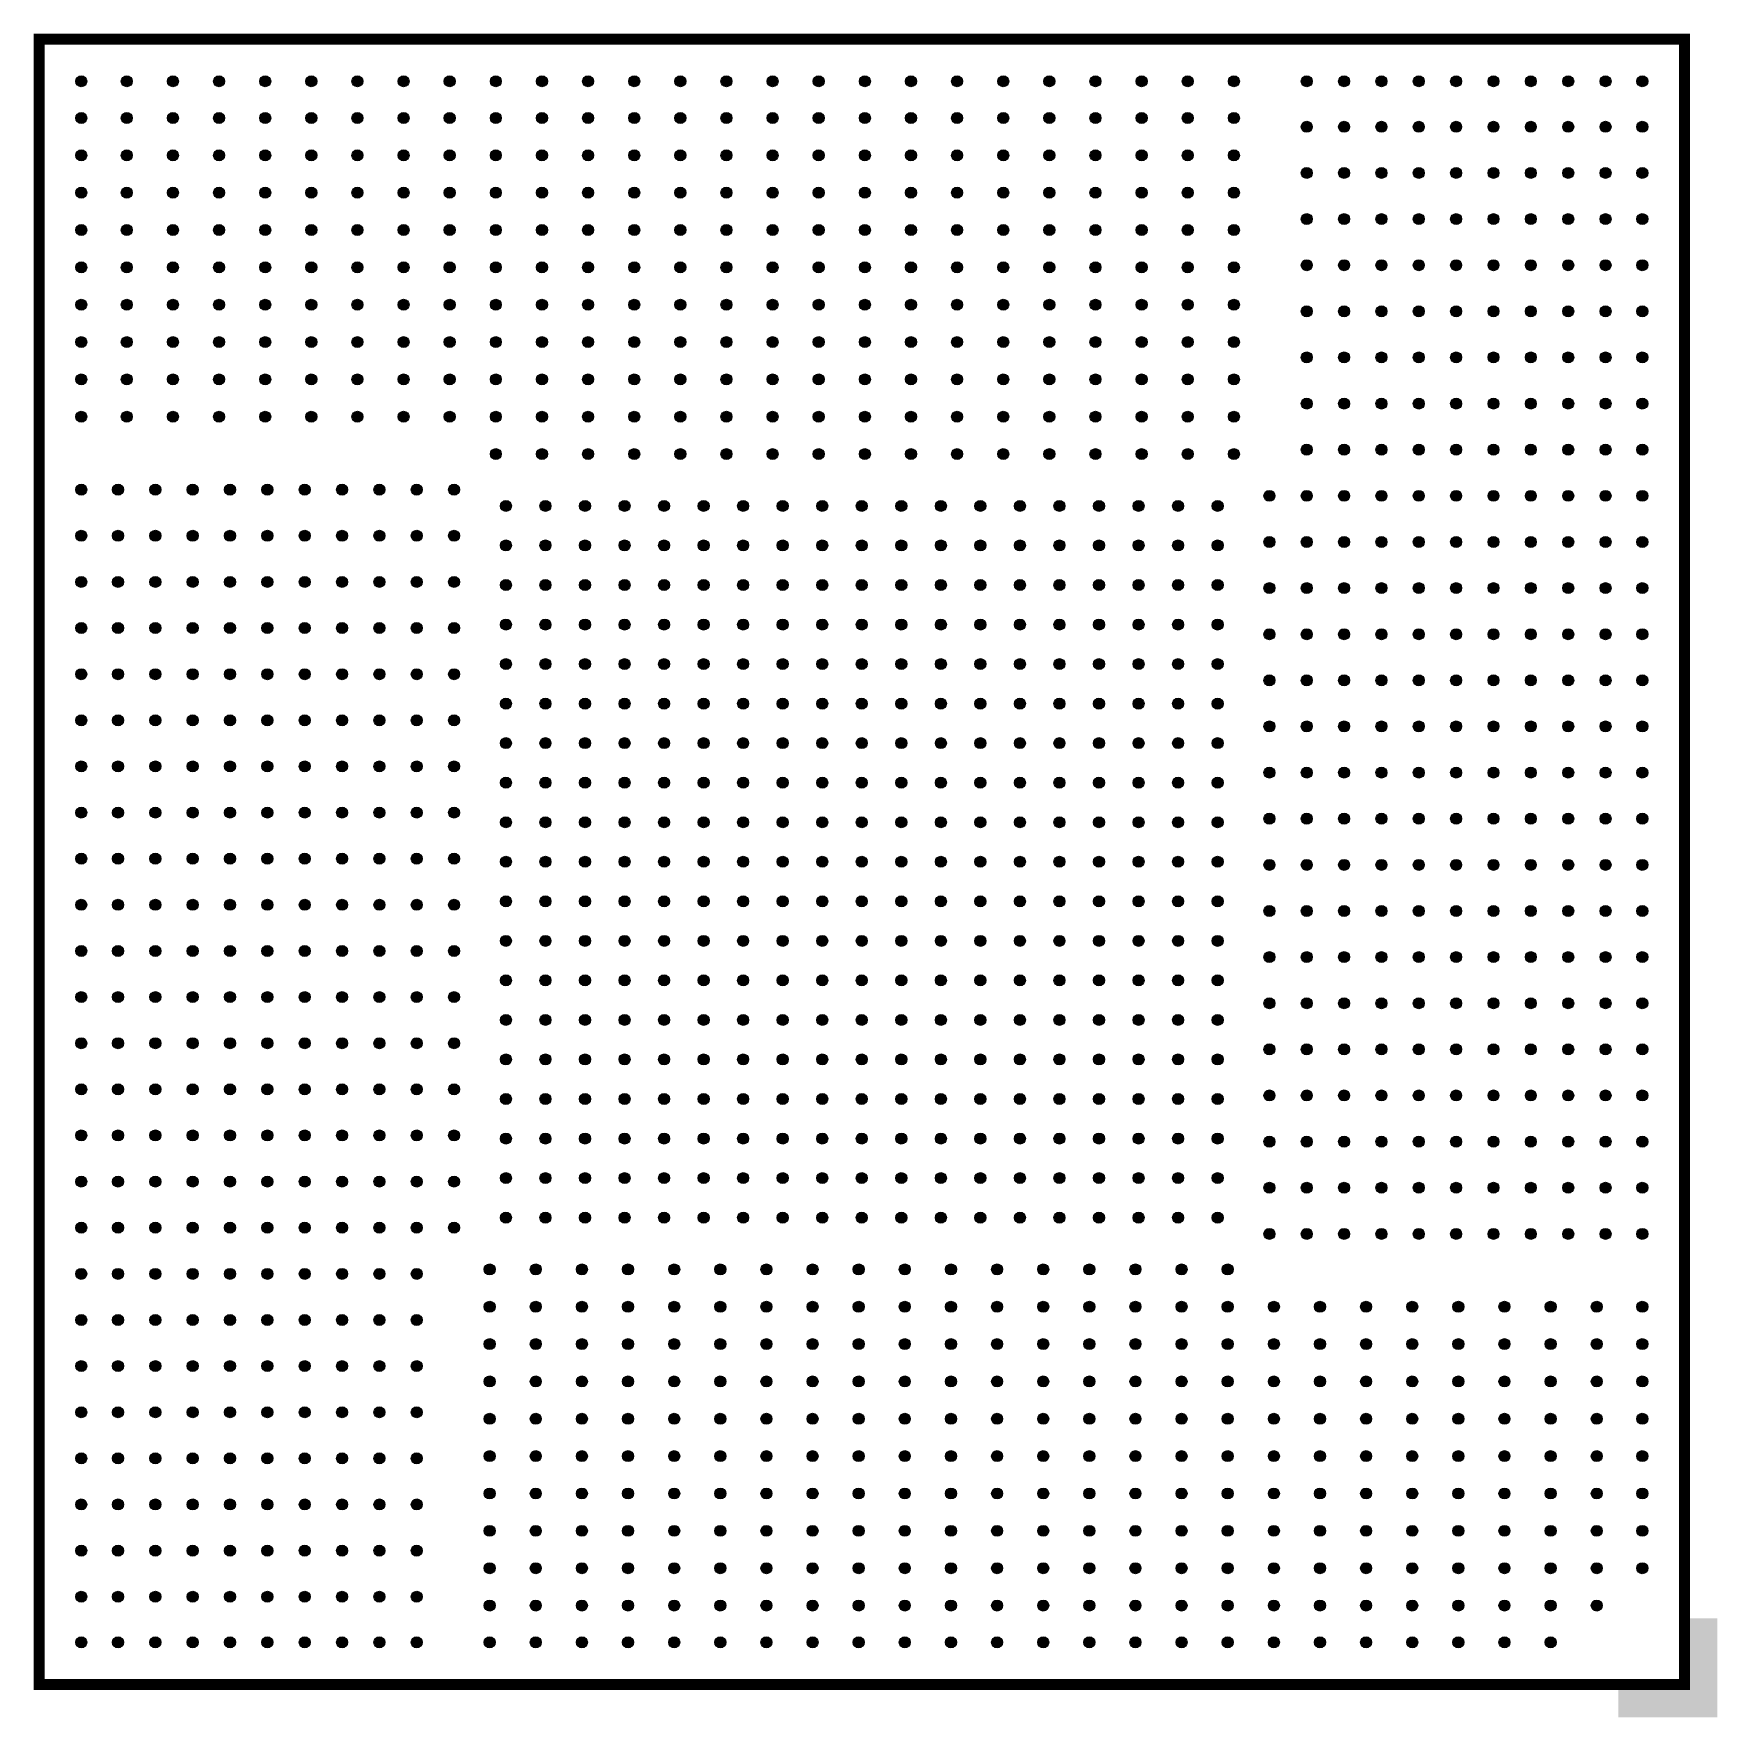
# Model space of a CAD drawing. Extents: x -754 to 779, y -779 to 754.
import ezdxf

# ---------------------------------------------------------------- set-up
doc = ezdxf.new("R2010")
doc.units = 0
doc.header["$MEASUREMENT"] = 0
doc.layers.add('PART_PADS_SMD_TOP', color=20, linetype='CONTINUOUS')
doc.layers.add('SILKSCREEN_OUTLINES_TOP', color=104, linetype='CONTINUOUS')

msp = doc.modelspace()

# ---------------------------------------------------------------- hatches: boundary and pattern name
at = {"layer": 'PART_PADS_SMD_TOP'}
h = msp.add_hatch(color=256, dxfattribs=at)
edge = h.paths.add_edge_path()
edge.add_arc((-710.7, 710.7), 5, 0, 360)
h = msp.add_hatch(color=256, dxfattribs=at)
edge = h.paths.add_edge_path()
edge.add_arc((-669.2, 710.7), 5, 0, 360)
h = msp.add_hatch(color=256, dxfattribs=at)
edge = h.paths.add_edge_path()
edge.add_arc((-627.2, 710.7), 5, 0, 360)
h = msp.add_hatch(color=256, dxfattribs=at)
edge = h.paths.add_edge_path()
edge.add_arc((-585.2, 710.7), 5, 0, 360)
h = msp.add_hatch(color=256, dxfattribs=at)
edge = h.paths.add_edge_path()
edge.add_arc((-543.2, 710.7), 5, 0, 360)
h = msp.add_hatch(color=256, dxfattribs=at)
edge = h.paths.add_edge_path()
edge.add_arc((-501.2, 710.7), 5, 0, 360)
h = msp.add_hatch(color=256, dxfattribs=at)
edge = h.paths.add_edge_path()
edge.add_arc((-459.2, 710.7), 5, 0, 360)
h = msp.add_hatch(color=256, dxfattribs=at)
edge = h.paths.add_edge_path()
edge.add_arc((-417.2, 710.7), 5, 0, 360)
h = msp.add_hatch(color=256, dxfattribs=at)
edge = h.paths.add_edge_path()
edge.add_arc((-375.2, 710.7), 5, 0, 360)
h = msp.add_hatch(color=256, dxfattribs=at)
edge = h.paths.add_edge_path()
edge.add_arc((-333.2, 710.7), 5, 0, 360)
h = msp.add_hatch(color=256, dxfattribs=at)
edge = h.paths.add_edge_path()
edge.add_arc((-291.2, 710.7), 5, 0, 360)
h = msp.add_hatch(color=256, dxfattribs=at)
edge = h.paths.add_edge_path()
edge.add_arc((-249.2, 710.7), 5, 0, 360)
h = msp.add_hatch(color=256, dxfattribs=at)
edge = h.paths.add_edge_path()
edge.add_arc((-207.2, 710.7), 5, 0, 360)
h = msp.add_hatch(color=256, dxfattribs=at)
edge = h.paths.add_edge_path()
edge.add_arc((-165.2, 710.7), 5, 0, 360)
h = msp.add_hatch(color=256, dxfattribs=at)
edge = h.paths.add_edge_path()
edge.add_arc((-123.2, 710.7), 5, 0, 360)
h = msp.add_hatch(color=256, dxfattribs=at)
edge = h.paths.add_edge_path()
edge.add_arc((-81.2, 710.7), 5, 0, 360)
h = msp.add_hatch(color=256, dxfattribs=at)
edge = h.paths.add_edge_path()
edge.add_arc((-39.2, 710.7), 5, 0, 360)
h = msp.add_hatch(color=256, dxfattribs=at)
edge = h.paths.add_edge_path()
edge.add_arc((2.8, 710.7), 5, 0, 360)
h = msp.add_hatch(color=256, dxfattribs=at)
edge = h.paths.add_edge_path()
edge.add_arc((44.8, 710.7), 5, 0, 360)
h = msp.add_hatch(color=256, dxfattribs=at)
edge = h.paths.add_edge_path()
edge.add_arc((86.8, 710.7), 5, 0, 360)
h = msp.add_hatch(color=256, dxfattribs=at)
edge = h.paths.add_edge_path()
edge.add_arc((128.8, 710.7), 5, 0, 360)
h = msp.add_hatch(color=256, dxfattribs=at)
edge = h.paths.add_edge_path()
edge.add_arc((170.8, 710.7), 5, 0, 360)
h = msp.add_hatch(color=256, dxfattribs=at)
edge = h.paths.add_edge_path()
edge.add_arc((212.8, 710.7), 5, 0, 360)
h = msp.add_hatch(color=256, dxfattribs=at)
edge = h.paths.add_edge_path()
edge.add_arc((254.8, 710.7), 5, 0, 360)
h = msp.add_hatch(color=256, dxfattribs=at)
edge = h.paths.add_edge_path()
edge.add_arc((296.8, 710.7), 5, 0, 360)
h = msp.add_hatch(color=256, dxfattribs=at)
edge = h.paths.add_edge_path()
edge.add_arc((338.8, 710.7), 5, 0, 360)
h = msp.add_hatch(color=256, dxfattribs=at)
edge = h.paths.add_edge_path()
edge.add_arc((405.2, 710.7), 5, 0, 360)
h = msp.add_hatch(color=256, dxfattribs=at)
edge = h.paths.add_edge_path()
edge.add_arc((439.2, 710.7), 5, 0, 360)
h = msp.add_hatch(color=256, dxfattribs=at)
edge = h.paths.add_edge_path()
edge.add_arc((473.2, 710.7), 5, 0, 360)
h = msp.add_hatch(color=256, dxfattribs=at)
edge = h.paths.add_edge_path()
edge.add_arc((507.2, 710.7), 5, 0, 360)
h = msp.add_hatch(color=256, dxfattribs=at)
edge = h.paths.add_edge_path()
edge.add_arc((541.2, 710.7), 5, 0, 360)
h = msp.add_hatch(color=256, dxfattribs=at)
edge = h.paths.add_edge_path()
edge.add_arc((575.2, 710.7), 5, 0, 360)
h = msp.add_hatch(color=256, dxfattribs=at)
edge = h.paths.add_edge_path()
edge.add_arc((609.2, 710.7), 5, 0, 360)
h = msp.add_hatch(color=256, dxfattribs=at)
edge = h.paths.add_edge_path()
edge.add_arc((643.2, 710.7), 5, 0, 360)
h = msp.add_hatch(color=256, dxfattribs=at)
edge = h.paths.add_edge_path()
edge.add_arc((677.2, 710.7), 5, 0, 360)
h = msp.add_hatch(color=256, dxfattribs=at)
edge = h.paths.add_edge_path()
edge.add_arc((710.7, 710.7), 5, 0, 360)
h = msp.add_hatch(color=256, dxfattribs=at)
edge = h.paths.add_edge_path()
edge.add_arc((-710.7, 677.2), 5, 0, 360)
h = msp.add_hatch(color=256, dxfattribs=at)
edge = h.paths.add_edge_path()
edge.add_arc((-669.2, 677.2), 5, 0, 360)
h = msp.add_hatch(color=256, dxfattribs=at)
edge = h.paths.add_edge_path()
edge.add_arc((-627.2, 677.2), 5, 0, 360)
h = msp.add_hatch(color=256, dxfattribs=at)
edge = h.paths.add_edge_path()
edge.add_arc((-585.2, 677.2), 5, 0, 360)
h = msp.add_hatch(color=256, dxfattribs=at)
edge = h.paths.add_edge_path()
edge.add_arc((-543.2, 677.2), 5, 0, 360)
h = msp.add_hatch(color=256, dxfattribs=at)
edge = h.paths.add_edge_path()
edge.add_arc((-501.2, 677.2), 5, 0, 360)
h = msp.add_hatch(color=256, dxfattribs=at)
edge = h.paths.add_edge_path()
edge.add_arc((-459.2, 677.2), 5, 0, 360)
h = msp.add_hatch(color=256, dxfattribs=at)
edge = h.paths.add_edge_path()
edge.add_arc((-417.2, 677.2), 5, 0, 360)
h = msp.add_hatch(color=256, dxfattribs=at)
edge = h.paths.add_edge_path()
edge.add_arc((-375.2, 677.2), 5, 0, 360)
h = msp.add_hatch(color=256, dxfattribs=at)
edge = h.paths.add_edge_path()
edge.add_arc((-333.2, 677.2), 5, 0, 360)
h = msp.add_hatch(color=256, dxfattribs=at)
edge = h.paths.add_edge_path()
edge.add_arc((-291.2, 677.2), 5, 0, 360)
h = msp.add_hatch(color=256, dxfattribs=at)
edge = h.paths.add_edge_path()
edge.add_arc((-249.2, 677.2), 5, 0, 360)
h = msp.add_hatch(color=256, dxfattribs=at)
edge = h.paths.add_edge_path()
edge.add_arc((-207.2, 677.2), 5, 0, 360)
h = msp.add_hatch(color=256, dxfattribs=at)
edge = h.paths.add_edge_path()
edge.add_arc((-165.2, 677.2), 5, 0, 360)
h = msp.add_hatch(color=256, dxfattribs=at)
edge = h.paths.add_edge_path()
edge.add_arc((-123.2, 677.2), 5, 0, 360)
h = msp.add_hatch(color=256, dxfattribs=at)
edge = h.paths.add_edge_path()
edge.add_arc((-81.2, 677.2), 5, 0, 360)
h = msp.add_hatch(color=256, dxfattribs=at)
edge = h.paths.add_edge_path()
edge.add_arc((-39.2, 677.2), 5, 0, 360)
h = msp.add_hatch(color=256, dxfattribs=at)
edge = h.paths.add_edge_path()
edge.add_arc((2.8, 677.2), 5, 0, 360)
h = msp.add_hatch(color=256, dxfattribs=at)
edge = h.paths.add_edge_path()
edge.add_arc((44.8, 677.2), 5, 0, 360)
h = msp.add_hatch(color=256, dxfattribs=at)
edge = h.paths.add_edge_path()
edge.add_arc((86.8, 677.2), 5, 0, 360)
h = msp.add_hatch(color=256, dxfattribs=at)
edge = h.paths.add_edge_path()
edge.add_arc((128.8, 677.2), 5, 0, 360)
h = msp.add_hatch(color=256, dxfattribs=at)
edge = h.paths.add_edge_path()
edge.add_arc((170.8, 677.2), 5, 0, 360)
h = msp.add_hatch(color=256, dxfattribs=at)
edge = h.paths.add_edge_path()
edge.add_arc((212.8, 677.2), 5, 0, 360)
h = msp.add_hatch(color=256, dxfattribs=at)
edge = h.paths.add_edge_path()
edge.add_arc((254.8, 677.2), 5, 0, 360)
h = msp.add_hatch(color=256, dxfattribs=at)
edge = h.paths.add_edge_path()
edge.add_arc((296.8, 677.2), 5, 0, 360)
h = msp.add_hatch(color=256, dxfattribs=at)
edge = h.paths.add_edge_path()
edge.add_arc((338.8, 677.2), 5, 0, 360)
h = msp.add_hatch(color=256, dxfattribs=at)
edge = h.paths.add_edge_path()
edge.add_arc((405.2, 669.2), 5, 0, 360)
h = msp.add_hatch(color=256, dxfattribs=at)
edge = h.paths.add_edge_path()
edge.add_arc((439.2, 669.2), 5, 0, 360)
h = msp.add_hatch(color=256, dxfattribs=at)
edge = h.paths.add_edge_path()
edge.add_arc((473.2, 669.2), 5, 0, 360)
h = msp.add_hatch(color=256, dxfattribs=at)
edge = h.paths.add_edge_path()
edge.add_arc((507.2, 669.2), 5, 0, 360)
h = msp.add_hatch(color=256, dxfattribs=at)
edge = h.paths.add_edge_path()
edge.add_arc((541.2, 669.2), 5, 0, 360)
h = msp.add_hatch(color=256, dxfattribs=at)
edge = h.paths.add_edge_path()
edge.add_arc((575.2, 669.2), 5, 0, 360)
h = msp.add_hatch(color=256, dxfattribs=at)
edge = h.paths.add_edge_path()
edge.add_arc((609.2, 669.2), 5, 0, 360)
h = msp.add_hatch(color=256, dxfattribs=at)
edge = h.paths.add_edge_path()
edge.add_arc((643.2, 669.2), 5, 0, 360)
h = msp.add_hatch(color=256, dxfattribs=at)
edge = h.paths.add_edge_path()
edge.add_arc((677.2, 669.2), 5, 0, 360)
h = msp.add_hatch(color=256, dxfattribs=at)
edge = h.paths.add_edge_path()
edge.add_arc((710.7, 669.2), 5, 0, 360)
h = msp.add_hatch(color=256, dxfattribs=at)
edge = h.paths.add_edge_path()
edge.add_arc((-710.7, 643.2), 5, 0, 360)
h = msp.add_hatch(color=256, dxfattribs=at)
edge = h.paths.add_edge_path()
edge.add_arc((-669.2, 643.2), 5, 0, 360)
h = msp.add_hatch(color=256, dxfattribs=at)
edge = h.paths.add_edge_path()
edge.add_arc((-627.2, 643.2), 5, 0, 360)
h = msp.add_hatch(color=256, dxfattribs=at)
edge = h.paths.add_edge_path()
edge.add_arc((-585.2, 643.2), 5, 0, 360)
h = msp.add_hatch(color=256, dxfattribs=at)
edge = h.paths.add_edge_path()
edge.add_arc((-543.2, 643.2), 5, 0, 360)
h = msp.add_hatch(color=256, dxfattribs=at)
edge = h.paths.add_edge_path()
edge.add_arc((-501.2, 643.2), 5, 0, 360)
h = msp.add_hatch(color=256, dxfattribs=at)
edge = h.paths.add_edge_path()
edge.add_arc((-459.2, 643.2), 5, 0, 360)
h = msp.add_hatch(color=256, dxfattribs=at)
edge = h.paths.add_edge_path()
edge.add_arc((-417.2, 643.2), 5, 0, 360)
h = msp.add_hatch(color=256, dxfattribs=at)
edge = h.paths.add_edge_path()
edge.add_arc((-375.2, 643.2), 5, 0, 360)
h = msp.add_hatch(color=256, dxfattribs=at)
edge = h.paths.add_edge_path()
edge.add_arc((-333.2, 643.2), 5, 0, 360)
h = msp.add_hatch(color=256, dxfattribs=at)
edge = h.paths.add_edge_path()
edge.add_arc((-291.2, 643.2), 5, 0, 360)
h = msp.add_hatch(color=256, dxfattribs=at)
edge = h.paths.add_edge_path()
edge.add_arc((-249.2, 643.2), 5, 0, 360)
h = msp.add_hatch(color=256, dxfattribs=at)
edge = h.paths.add_edge_path()
edge.add_arc((-207.2, 643.2), 5, 0, 360)
h = msp.add_hatch(color=256, dxfattribs=at)
edge = h.paths.add_edge_path()
edge.add_arc((-165.2, 643.2), 5, 0, 360)
h = msp.add_hatch(color=256, dxfattribs=at)
edge = h.paths.add_edge_path()
edge.add_arc((-123.2, 643.2), 5, 0, 360)
h = msp.add_hatch(color=256, dxfattribs=at)
edge = h.paths.add_edge_path()
edge.add_arc((-81.2, 643.2), 5, 0, 360)
h = msp.add_hatch(color=256, dxfattribs=at)
edge = h.paths.add_edge_path()
edge.add_arc((-39.2, 643.2), 5, 0, 360)
h = msp.add_hatch(color=256, dxfattribs=at)
edge = h.paths.add_edge_path()
edge.add_arc((2.8, 643.2), 5, 0, 360)
h = msp.add_hatch(color=256, dxfattribs=at)
edge = h.paths.add_edge_path()
edge.add_arc((44.8, 643.2), 5, 0, 360)
h = msp.add_hatch(color=256, dxfattribs=at)
edge = h.paths.add_edge_path()
edge.add_arc((86.8, 643.2), 5, 0, 360)
h = msp.add_hatch(color=256, dxfattribs=at)
edge = h.paths.add_edge_path()
edge.add_arc((128.8, 643.2), 5, 0, 360)
h = msp.add_hatch(color=256, dxfattribs=at)
edge = h.paths.add_edge_path()
edge.add_arc((170.8, 643.2), 5, 0, 360)
h = msp.add_hatch(color=256, dxfattribs=at)
edge = h.paths.add_edge_path()
edge.add_arc((212.8, 643.2), 5, 0, 360)
h = msp.add_hatch(color=256, dxfattribs=at)
edge = h.paths.add_edge_path()
edge.add_arc((254.8, 643.2), 5, 0, 360)
h = msp.add_hatch(color=256, dxfattribs=at)
edge = h.paths.add_edge_path()
edge.add_arc((296.8, 643.2), 5, 0, 360)
h = msp.add_hatch(color=256, dxfattribs=at)
edge = h.paths.add_edge_path()
edge.add_arc((338.8, 643.2), 5, 0, 360)
h = msp.add_hatch(color=256, dxfattribs=at)
edge = h.paths.add_edge_path()
edge.add_arc((405.2, 627.2), 5, 0, 360)
h = msp.add_hatch(color=256, dxfattribs=at)
edge = h.paths.add_edge_path()
edge.add_arc((439.2, 627.2), 5, 0, 360)
h = msp.add_hatch(color=256, dxfattribs=at)
edge = h.paths.add_edge_path()
edge.add_arc((473.2, 627.2), 5, 0, 360)
h = msp.add_hatch(color=256, dxfattribs=at)
edge = h.paths.add_edge_path()
edge.add_arc((507.2, 627.2), 5, 0, 360)
h = msp.add_hatch(color=256, dxfattribs=at)
edge = h.paths.add_edge_path()
edge.add_arc((541.2, 627.2), 5, 0, 360)
h = msp.add_hatch(color=256, dxfattribs=at)
edge = h.paths.add_edge_path()
edge.add_arc((575.2, 627.2), 5, 0, 360)
h = msp.add_hatch(color=256, dxfattribs=at)
edge = h.paths.add_edge_path()
edge.add_arc((609.2, 627.2), 5, 0, 360)
h = msp.add_hatch(color=256, dxfattribs=at)
edge = h.paths.add_edge_path()
edge.add_arc((643.2, 627.2), 5, 0, 360)
h = msp.add_hatch(color=256, dxfattribs=at)
edge = h.paths.add_edge_path()
edge.add_arc((677.2, 627.2), 5, 0, 360)
h = msp.add_hatch(color=256, dxfattribs=at)
edge = h.paths.add_edge_path()
edge.add_arc((710.7, 627.2), 5, 0, 360)
h = msp.add_hatch(color=256, dxfattribs=at)
edge = h.paths.add_edge_path()
edge.add_arc((-710.7, 609.2), 5, 0, 360)
h = msp.add_hatch(color=256, dxfattribs=at)
edge = h.paths.add_edge_path()
edge.add_arc((-669.2, 609.2), 5, 0, 360)
h = msp.add_hatch(color=256, dxfattribs=at)
edge = h.paths.add_edge_path()
edge.add_arc((-627.2, 609.2), 5, 0, 360)
h = msp.add_hatch(color=256, dxfattribs=at)
edge = h.paths.add_edge_path()
edge.add_arc((-585.2, 609.2), 5, 0, 360)
h = msp.add_hatch(color=256, dxfattribs=at)
edge = h.paths.add_edge_path()
edge.add_arc((-543.2, 609.2), 5, 0, 360)
h = msp.add_hatch(color=256, dxfattribs=at)
edge = h.paths.add_edge_path()
edge.add_arc((-501.2, 609.2), 5, 0, 360)
h = msp.add_hatch(color=256, dxfattribs=at)
edge = h.paths.add_edge_path()
edge.add_arc((-459.2, 609.2), 5, 0, 360)
h = msp.add_hatch(color=256, dxfattribs=at)
edge = h.paths.add_edge_path()
edge.add_arc((-417.2, 609.2), 5, 0, 360)
h = msp.add_hatch(color=256, dxfattribs=at)
edge = h.paths.add_edge_path()
edge.add_arc((-375.2, 609.2), 5, 0, 360)
h = msp.add_hatch(color=256, dxfattribs=at)
edge = h.paths.add_edge_path()
edge.add_arc((-333.2, 609.2), 5, 0, 360)
h = msp.add_hatch(color=256, dxfattribs=at)
edge = h.paths.add_edge_path()
edge.add_arc((-291.2, 609.2), 5, 0, 360)
h = msp.add_hatch(color=256, dxfattribs=at)
edge = h.paths.add_edge_path()
edge.add_arc((-249.2, 609.2), 5, 0, 360)
h = msp.add_hatch(color=256, dxfattribs=at)
edge = h.paths.add_edge_path()
edge.add_arc((-207.2, 609.2), 5, 0, 360)
h = msp.add_hatch(color=256, dxfattribs=at)
edge = h.paths.add_edge_path()
edge.add_arc((-165.2, 609.2), 5, 0, 360)
h = msp.add_hatch(color=256, dxfattribs=at)
edge = h.paths.add_edge_path()
edge.add_arc((-123.2, 609.2), 5, 0, 360)
h = msp.add_hatch(color=256, dxfattribs=at)
edge = h.paths.add_edge_path()
edge.add_arc((-81.2, 609.2), 5, 0, 360)
h = msp.add_hatch(color=256, dxfattribs=at)
edge = h.paths.add_edge_path()
edge.add_arc((-39.2, 609.2), 5, 0, 360)
h = msp.add_hatch(color=256, dxfattribs=at)
edge = h.paths.add_edge_path()
edge.add_arc((2.8, 609.2), 5, 0, 360)
h = msp.add_hatch(color=256, dxfattribs=at)
edge = h.paths.add_edge_path()
edge.add_arc((44.8, 609.2), 5, 0, 360)
h = msp.add_hatch(color=256, dxfattribs=at)
edge = h.paths.add_edge_path()
edge.add_arc((86.8, 609.2), 5, 0, 360)
h = msp.add_hatch(color=256, dxfattribs=at)
edge = h.paths.add_edge_path()
edge.add_arc((128.8, 609.2), 5, 0, 360)
h = msp.add_hatch(color=256, dxfattribs=at)
edge = h.paths.add_edge_path()
edge.add_arc((170.8, 609.2), 5, 0, 360)
h = msp.add_hatch(color=256, dxfattribs=at)
edge = h.paths.add_edge_path()
edge.add_arc((212.8, 609.2), 5, 0, 360)
h = msp.add_hatch(color=256, dxfattribs=at)
edge = h.paths.add_edge_path()
edge.add_arc((254.8, 609.2), 5, 0, 360)
h = msp.add_hatch(color=256, dxfattribs=at)
edge = h.paths.add_edge_path()
edge.add_arc((296.8, 609.2), 5, 0, 360)
h = msp.add_hatch(color=256, dxfattribs=at)
edge = h.paths.add_edge_path()
edge.add_arc((338.8, 609.2), 5, 0, 360)
h = msp.add_hatch(color=256, dxfattribs=at)
edge = h.paths.add_edge_path()
edge.add_arc((405.2, 585.2), 5, 0, 360)
h = msp.add_hatch(color=256, dxfattribs=at)
edge = h.paths.add_edge_path()
edge.add_arc((439.2, 585.2), 5, 0, 360)
h = msp.add_hatch(color=256, dxfattribs=at)
edge = h.paths.add_edge_path()
edge.add_arc((473.2, 585.2), 5, 0, 360)
h = msp.add_hatch(color=256, dxfattribs=at)
edge = h.paths.add_edge_path()
edge.add_arc((507.2, 585.2), 5, 0, 360)
h = msp.add_hatch(color=256, dxfattribs=at)
edge = h.paths.add_edge_path()
edge.add_arc((541.2, 585.2), 5, 0, 360)
h = msp.add_hatch(color=256, dxfattribs=at)
edge = h.paths.add_edge_path()
edge.add_arc((575.2, 585.2), 5, 0, 360)
h = msp.add_hatch(color=256, dxfattribs=at)
edge = h.paths.add_edge_path()
edge.add_arc((609.2, 585.2), 5, 0, 360)
h = msp.add_hatch(color=256, dxfattribs=at)
edge = h.paths.add_edge_path()
edge.add_arc((643.2, 585.2), 5, 0, 360)
h = msp.add_hatch(color=256, dxfattribs=at)
edge = h.paths.add_edge_path()
edge.add_arc((677.2, 585.2), 5, 0, 360)
h = msp.add_hatch(color=256, dxfattribs=at)
edge = h.paths.add_edge_path()
edge.add_arc((710.7, 585.2), 5, 0, 360)
h = msp.add_hatch(color=256, dxfattribs=at)
edge = h.paths.add_edge_path()
edge.add_arc((-710.7, 575.2), 5, 0, 360)
h = msp.add_hatch(color=256, dxfattribs=at)
edge = h.paths.add_edge_path()
edge.add_arc((-669.2, 575.2), 5, 0, 360)
h = msp.add_hatch(color=256, dxfattribs=at)
edge = h.paths.add_edge_path()
edge.add_arc((-627.2, 575.2), 5, 0, 360)
h = msp.add_hatch(color=256, dxfattribs=at)
edge = h.paths.add_edge_path()
edge.add_arc((-585.2, 575.2), 5, 0, 360)
h = msp.add_hatch(color=256, dxfattribs=at)
edge = h.paths.add_edge_path()
edge.add_arc((-543.2, 575.2), 5, 0, 360)
h = msp.add_hatch(color=256, dxfattribs=at)
edge = h.paths.add_edge_path()
edge.add_arc((-501.2, 575.2), 5, 0, 360)
h = msp.add_hatch(color=256, dxfattribs=at)
edge = h.paths.add_edge_path()
edge.add_arc((-459.2, 575.2), 5, 0, 360)
h = msp.add_hatch(color=256, dxfattribs=at)
edge = h.paths.add_edge_path()
edge.add_arc((-417.2, 575.2), 5, 0, 360)
h = msp.add_hatch(color=256, dxfattribs=at)
edge = h.paths.add_edge_path()
edge.add_arc((-375.2, 575.2), 5, 0, 360)
h = msp.add_hatch(color=256, dxfattribs=at)
edge = h.paths.add_edge_path()
edge.add_arc((-333.2, 575.2), 5, 0, 360)
h = msp.add_hatch(color=256, dxfattribs=at)
edge = h.paths.add_edge_path()
edge.add_arc((-291.2, 575.2), 5, 0, 360)
h = msp.add_hatch(color=256, dxfattribs=at)
edge = h.paths.add_edge_path()
edge.add_arc((-249.2, 575.2), 5, 0, 360)
h = msp.add_hatch(color=256, dxfattribs=at)
edge = h.paths.add_edge_path()
edge.add_arc((-207.2, 575.2), 5, 0, 360)
h = msp.add_hatch(color=256, dxfattribs=at)
edge = h.paths.add_edge_path()
edge.add_arc((-165.2, 575.2), 5, 0, 360)
h = msp.add_hatch(color=256, dxfattribs=at)
edge = h.paths.add_edge_path()
edge.add_arc((-123.2, 575.2), 5, 0, 360)
h = msp.add_hatch(color=256, dxfattribs=at)
edge = h.paths.add_edge_path()
edge.add_arc((-81.2, 575.2), 5, 0, 360)
h = msp.add_hatch(color=256, dxfattribs=at)
edge = h.paths.add_edge_path()
edge.add_arc((-39.2, 575.2), 5, 0, 360)
h = msp.add_hatch(color=256, dxfattribs=at)
edge = h.paths.add_edge_path()
edge.add_arc((2.8, 575.2), 5, 0, 360)
h = msp.add_hatch(color=256, dxfattribs=at)
edge = h.paths.add_edge_path()
edge.add_arc((44.8, 575.2), 5, 0, 360)
h = msp.add_hatch(color=256, dxfattribs=at)
edge = h.paths.add_edge_path()
edge.add_arc((86.8, 575.2), 5, 0, 360)
h = msp.add_hatch(color=256, dxfattribs=at)
edge = h.paths.add_edge_path()
edge.add_arc((128.8, 575.2), 5, 0, 360)
h = msp.add_hatch(color=256, dxfattribs=at)
edge = h.paths.add_edge_path()
edge.add_arc((170.8, 575.2), 5, 0, 360)
h = msp.add_hatch(color=256, dxfattribs=at)
edge = h.paths.add_edge_path()
edge.add_arc((212.8, 575.2), 5, 0, 360)
h = msp.add_hatch(color=256, dxfattribs=at)
edge = h.paths.add_edge_path()
edge.add_arc((254.8, 575.2), 5, 0, 360)
h = msp.add_hatch(color=256, dxfattribs=at)
edge = h.paths.add_edge_path()
edge.add_arc((296.8, 575.2), 5, 0, 360)
h = msp.add_hatch(color=256, dxfattribs=at)
edge = h.paths.add_edge_path()
edge.add_arc((338.8, 575.2), 5, 0, 360)
h = msp.add_hatch(color=256, dxfattribs=at)
edge = h.paths.add_edge_path()
edge.add_arc((-710.7, 541.2), 5, 0, 360)
h = msp.add_hatch(color=256, dxfattribs=at)
edge = h.paths.add_edge_path()
edge.add_arc((-669.2, 541.2), 5, 0, 360)
h = msp.add_hatch(color=256, dxfattribs=at)
edge = h.paths.add_edge_path()
edge.add_arc((-627.2, 541.2), 5, 0, 360)
h = msp.add_hatch(color=256, dxfattribs=at)
edge = h.paths.add_edge_path()
edge.add_arc((-585.2, 541.2), 5, 0, 360)
h = msp.add_hatch(color=256, dxfattribs=at)
edge = h.paths.add_edge_path()
edge.add_arc((-543.2, 541.2), 5, 0, 360)
h = msp.add_hatch(color=256, dxfattribs=at)
edge = h.paths.add_edge_path()
edge.add_arc((-501.2, 541.2), 5, 0, 360)
h = msp.add_hatch(color=256, dxfattribs=at)
edge = h.paths.add_edge_path()
edge.add_arc((-459.2, 541.2), 5, 0, 360)
h = msp.add_hatch(color=256, dxfattribs=at)
edge = h.paths.add_edge_path()
edge.add_arc((-417.2, 541.2), 5, 0, 360)
h = msp.add_hatch(color=256, dxfattribs=at)
edge = h.paths.add_edge_path()
edge.add_arc((-375.2, 541.2), 5, 0, 360)
h = msp.add_hatch(color=256, dxfattribs=at)
edge = h.paths.add_edge_path()
edge.add_arc((-333.2, 541.2), 5, 0, 360)
h = msp.add_hatch(color=256, dxfattribs=at)
edge = h.paths.add_edge_path()
edge.add_arc((-291.2, 541.2), 5, 0, 360)
h = msp.add_hatch(color=256, dxfattribs=at)
edge = h.paths.add_edge_path()
edge.add_arc((-249.2, 541.2), 5, 0, 360)
h = msp.add_hatch(color=256, dxfattribs=at)
edge = h.paths.add_edge_path()
edge.add_arc((-207.2, 541.2), 5, 0, 360)
h = msp.add_hatch(color=256, dxfattribs=at)
edge = h.paths.add_edge_path()
edge.add_arc((-165.2, 541.2), 5, 0, 360)
h = msp.add_hatch(color=256, dxfattribs=at)
edge = h.paths.add_edge_path()
edge.add_arc((-123.2, 541.2), 5, 0, 360)
h = msp.add_hatch(color=256, dxfattribs=at)
edge = h.paths.add_edge_path()
edge.add_arc((-81.2, 541.2), 5, 0, 360)
h = msp.add_hatch(color=256, dxfattribs=at)
edge = h.paths.add_edge_path()
edge.add_arc((-39.2, 541.2), 5, 0, 360)
h = msp.add_hatch(color=256, dxfattribs=at)
edge = h.paths.add_edge_path()
edge.add_arc((2.8, 541.2), 5, 0, 360)
h = msp.add_hatch(color=256, dxfattribs=at)
edge = h.paths.add_edge_path()
edge.add_arc((44.8, 541.2), 5, 0, 360)
h = msp.add_hatch(color=256, dxfattribs=at)
edge = h.paths.add_edge_path()
edge.add_arc((86.8, 541.2), 5, 0, 360)
h = msp.add_hatch(color=256, dxfattribs=at)
edge = h.paths.add_edge_path()
edge.add_arc((128.8, 541.2), 5, 0, 360)
h = msp.add_hatch(color=256, dxfattribs=at)
edge = h.paths.add_edge_path()
edge.add_arc((170.8, 541.2), 5, 0, 360)
h = msp.add_hatch(color=256, dxfattribs=at)
edge = h.paths.add_edge_path()
edge.add_arc((212.8, 541.2), 5, 0, 360)
h = msp.add_hatch(color=256, dxfattribs=at)
edge = h.paths.add_edge_path()
edge.add_arc((254.8, 541.2), 5, 0, 360)
h = msp.add_hatch(color=256, dxfattribs=at)
edge = h.paths.add_edge_path()
edge.add_arc((296.8, 541.2), 5, 0, 360)
h = msp.add_hatch(color=256, dxfattribs=at)
edge = h.paths.add_edge_path()
edge.add_arc((338.8, 541.2), 5, 0, 360)
h = msp.add_hatch(color=256, dxfattribs=at)
edge = h.paths.add_edge_path()
edge.add_arc((405.2, 543.2), 5, 0, 360)
h = msp.add_hatch(color=256, dxfattribs=at)
edge = h.paths.add_edge_path()
edge.add_arc((439.2, 543.2), 5, 0, 360)
h = msp.add_hatch(color=256, dxfattribs=at)
edge = h.paths.add_edge_path()
edge.add_arc((473.2, 543.2), 5, 0, 360)
h = msp.add_hatch(color=256, dxfattribs=at)
edge = h.paths.add_edge_path()
edge.add_arc((507.2, 543.2), 5, 0, 360)
h = msp.add_hatch(color=256, dxfattribs=at)
edge = h.paths.add_edge_path()
edge.add_arc((541.2, 543.2), 5, 0, 360)
h = msp.add_hatch(color=256, dxfattribs=at)
edge = h.paths.add_edge_path()
edge.add_arc((575.2, 543.2), 5, 0, 360)
h = msp.add_hatch(color=256, dxfattribs=at)
edge = h.paths.add_edge_path()
edge.add_arc((609.2, 543.2), 5, 0, 360)
h = msp.add_hatch(color=256, dxfattribs=at)
edge = h.paths.add_edge_path()
edge.add_arc((643.2, 543.2), 5, 0, 360)
h = msp.add_hatch(color=256, dxfattribs=at)
edge = h.paths.add_edge_path()
edge.add_arc((677.2, 543.2), 5, 0, 360)
h = msp.add_hatch(color=256, dxfattribs=at)
edge = h.paths.add_edge_path()
edge.add_arc((710.7, 543.2), 5, 0, 360)
h = msp.add_hatch(color=256, dxfattribs=at)
edge = h.paths.add_edge_path()
edge.add_arc((-710.7, 507.2), 5, 0, 360)
h = msp.add_hatch(color=256, dxfattribs=at)
edge = h.paths.add_edge_path()
edge.add_arc((-669.2, 507.2), 5, 0, 360)
h = msp.add_hatch(color=256, dxfattribs=at)
edge = h.paths.add_edge_path()
edge.add_arc((-627.2, 507.2), 5, 0, 360)
h = msp.add_hatch(color=256, dxfattribs=at)
edge = h.paths.add_edge_path()
edge.add_arc((-585.2, 507.2), 5, 0, 360)
h = msp.add_hatch(color=256, dxfattribs=at)
edge = h.paths.add_edge_path()
edge.add_arc((-543.2, 507.2), 5, 0, 360)
h = msp.add_hatch(color=256, dxfattribs=at)
edge = h.paths.add_edge_path()
edge.add_arc((-501.2, 507.2), 5, 0, 360)
h = msp.add_hatch(color=256, dxfattribs=at)
edge = h.paths.add_edge_path()
edge.add_arc((-459.2, 507.2), 5, 0, 360)
h = msp.add_hatch(color=256, dxfattribs=at)
edge = h.paths.add_edge_path()
edge.add_arc((-417.2, 507.2), 5, 0, 360)
h = msp.add_hatch(color=256, dxfattribs=at)
edge = h.paths.add_edge_path()
edge.add_arc((-375.2, 507.2), 5, 0, 360)
h = msp.add_hatch(color=256, dxfattribs=at)
edge = h.paths.add_edge_path()
edge.add_arc((-333.2, 507.2), 5, 0, 360)
h = msp.add_hatch(color=256, dxfattribs=at)
edge = h.paths.add_edge_path()
edge.add_arc((-291.2, 507.2), 5, 0, 360)
h = msp.add_hatch(color=256, dxfattribs=at)
edge = h.paths.add_edge_path()
edge.add_arc((-249.2, 507.2), 5, 0, 360)
h = msp.add_hatch(color=256, dxfattribs=at)
edge = h.paths.add_edge_path()
edge.add_arc((-207.2, 507.2), 5, 0, 360)
h = msp.add_hatch(color=256, dxfattribs=at)
edge = h.paths.add_edge_path()
edge.add_arc((-165.2, 507.2), 5, 0, 360)
h = msp.add_hatch(color=256, dxfattribs=at)
edge = h.paths.add_edge_path()
edge.add_arc((-123.2, 507.2), 5, 0, 360)
h = msp.add_hatch(color=256, dxfattribs=at)
edge = h.paths.add_edge_path()
edge.add_arc((-81.2, 507.2), 5, 0, 360)
h = msp.add_hatch(color=256, dxfattribs=at)
edge = h.paths.add_edge_path()
edge.add_arc((-39.2, 507.2), 5, 0, 360)
h = msp.add_hatch(color=256, dxfattribs=at)
edge = h.paths.add_edge_path()
edge.add_arc((2.8, 507.2), 5, 0, 360)
h = msp.add_hatch(color=256, dxfattribs=at)
edge = h.paths.add_edge_path()
edge.add_arc((44.8, 507.2), 5, 0, 360)
h = msp.add_hatch(color=256, dxfattribs=at)
edge = h.paths.add_edge_path()
edge.add_arc((86.8, 507.2), 5, 0, 360)
h = msp.add_hatch(color=256, dxfattribs=at)
edge = h.paths.add_edge_path()
edge.add_arc((128.8, 507.2), 5, 0, 360)
h = msp.add_hatch(color=256, dxfattribs=at)
edge = h.paths.add_edge_path()
edge.add_arc((170.8, 507.2), 5, 0, 360)
h = msp.add_hatch(color=256, dxfattribs=at)
edge = h.paths.add_edge_path()
edge.add_arc((212.8, 507.2), 5, 0, 360)
h = msp.add_hatch(color=256, dxfattribs=at)
edge = h.paths.add_edge_path()
edge.add_arc((254.8, 507.2), 5, 0, 360)
h = msp.add_hatch(color=256, dxfattribs=at)
edge = h.paths.add_edge_path()
edge.add_arc((296.8, 507.2), 5, 0, 360)
h = msp.add_hatch(color=256, dxfattribs=at)
edge = h.paths.add_edge_path()
edge.add_arc((338.8, 507.2), 5, 0, 360)
h = msp.add_hatch(color=256, dxfattribs=at)
edge = h.paths.add_edge_path()
edge.add_arc((405.2, 501.2), 5, 0, 360)
h = msp.add_hatch(color=256, dxfattribs=at)
edge = h.paths.add_edge_path()
edge.add_arc((439.2, 501.2), 5, 0, 360)
h = msp.add_hatch(color=256, dxfattribs=at)
edge = h.paths.add_edge_path()
edge.add_arc((473.2, 501.2), 5, 0, 360)
h = msp.add_hatch(color=256, dxfattribs=at)
edge = h.paths.add_edge_path()
edge.add_arc((507.2, 501.2), 5, 0, 360)
h = msp.add_hatch(color=256, dxfattribs=at)
edge = h.paths.add_edge_path()
edge.add_arc((541.2, 501.2), 5, 0, 360)
h = msp.add_hatch(color=256, dxfattribs=at)
edge = h.paths.add_edge_path()
edge.add_arc((575.2, 501.2), 5, 0, 360)
h = msp.add_hatch(color=256, dxfattribs=at)
edge = h.paths.add_edge_path()
edge.add_arc((609.2, 501.2), 5, 0, 360)
h = msp.add_hatch(color=256, dxfattribs=at)
edge = h.paths.add_edge_path()
edge.add_arc((643.2, 501.2), 5, 0, 360)
h = msp.add_hatch(color=256, dxfattribs=at)
edge = h.paths.add_edge_path()
edge.add_arc((677.2, 501.2), 5, 0, 360)
h = msp.add_hatch(color=256, dxfattribs=at)
edge = h.paths.add_edge_path()
edge.add_arc((710.7, 501.2), 5, 0, 360)
h = msp.add_hatch(color=256, dxfattribs=at)
edge = h.paths.add_edge_path()
edge.add_arc((-710.7, 473.2), 5, 0, 360)
h = msp.add_hatch(color=256, dxfattribs=at)
edge = h.paths.add_edge_path()
edge.add_arc((-669.2, 473.2), 5, 0, 360)
h = msp.add_hatch(color=256, dxfattribs=at)
edge = h.paths.add_edge_path()
edge.add_arc((-627.2, 473.2), 5, 0, 360)
h = msp.add_hatch(color=256, dxfattribs=at)
edge = h.paths.add_edge_path()
edge.add_arc((-585.2, 473.2), 5, 0, 360)
h = msp.add_hatch(color=256, dxfattribs=at)
edge = h.paths.add_edge_path()
edge.add_arc((-543.2, 473.2), 5, 0, 360)
h = msp.add_hatch(color=256, dxfattribs=at)
edge = h.paths.add_edge_path()
edge.add_arc((-501.2, 473.2), 5, 0, 360)
h = msp.add_hatch(color=256, dxfattribs=at)
edge = h.paths.add_edge_path()
edge.add_arc((-459.2, 473.2), 5, 0, 360)
h = msp.add_hatch(color=256, dxfattribs=at)
edge = h.paths.add_edge_path()
edge.add_arc((-417.2, 473.2), 5, 0, 360)
h = msp.add_hatch(color=256, dxfattribs=at)
edge = h.paths.add_edge_path()
edge.add_arc((-375.2, 473.2), 5, 0, 360)
h = msp.add_hatch(color=256, dxfattribs=at)
edge = h.paths.add_edge_path()
edge.add_arc((-333.2, 473.2), 5, 0, 360)
h = msp.add_hatch(color=256, dxfattribs=at)
edge = h.paths.add_edge_path()
edge.add_arc((-291.2, 473.2), 5, 0, 360)
h = msp.add_hatch(color=256, dxfattribs=at)
edge = h.paths.add_edge_path()
edge.add_arc((-249.2, 473.2), 5, 0, 360)
h = msp.add_hatch(color=256, dxfattribs=at)
edge = h.paths.add_edge_path()
edge.add_arc((-207.2, 473.2), 5, 0, 360)
h = msp.add_hatch(color=256, dxfattribs=at)
edge = h.paths.add_edge_path()
edge.add_arc((-165.2, 473.2), 5, 0, 360)
h = msp.add_hatch(color=256, dxfattribs=at)
edge = h.paths.add_edge_path()
edge.add_arc((-123.2, 473.2), 5, 0, 360)
h = msp.add_hatch(color=256, dxfattribs=at)
edge = h.paths.add_edge_path()
edge.add_arc((-81.2, 473.2), 5, 0, 360)
h = msp.add_hatch(color=256, dxfattribs=at)
edge = h.paths.add_edge_path()
edge.add_arc((-39.2, 473.2), 5, 0, 360)
h = msp.add_hatch(color=256, dxfattribs=at)
edge = h.paths.add_edge_path()
edge.add_arc((2.8, 473.2), 5, 0, 360)
h = msp.add_hatch(color=256, dxfattribs=at)
edge = h.paths.add_edge_path()
edge.add_arc((44.8, 473.2), 5, 0, 360)
h = msp.add_hatch(color=256, dxfattribs=at)
edge = h.paths.add_edge_path()
edge.add_arc((86.8, 473.2), 5, 0, 360)
h = msp.add_hatch(color=256, dxfattribs=at)
edge = h.paths.add_edge_path()
edge.add_arc((128.8, 473.2), 5, 0, 360)
h = msp.add_hatch(color=256, dxfattribs=at)
edge = h.paths.add_edge_path()
edge.add_arc((170.8, 473.2), 5, 0, 360)
h = msp.add_hatch(color=256, dxfattribs=at)
edge = h.paths.add_edge_path()
edge.add_arc((212.8, 473.2), 5, 0, 360)
h = msp.add_hatch(color=256, dxfattribs=at)
edge = h.paths.add_edge_path()
edge.add_arc((254.8, 473.2), 5, 0, 360)
h = msp.add_hatch(color=256, dxfattribs=at)
edge = h.paths.add_edge_path()
edge.add_arc((296.8, 473.2), 5, 0, 360)
h = msp.add_hatch(color=256, dxfattribs=at)
edge = h.paths.add_edge_path()
edge.add_arc((338.8, 473.2), 5, 0, 360)
h = msp.add_hatch(color=256, dxfattribs=at)
edge = h.paths.add_edge_path()
edge.add_arc((405.2, 459.2), 5, 0, 360)
h = msp.add_hatch(color=256, dxfattribs=at)
edge = h.paths.add_edge_path()
edge.add_arc((439.2, 459.2), 5, 0, 360)
h = msp.add_hatch(color=256, dxfattribs=at)
edge = h.paths.add_edge_path()
edge.add_arc((473.2, 459.2), 5, 0, 360)
h = msp.add_hatch(color=256, dxfattribs=at)
edge = h.paths.add_edge_path()
edge.add_arc((507.2, 459.2), 5, 0, 360)
h = msp.add_hatch(color=256, dxfattribs=at)
edge = h.paths.add_edge_path()
edge.add_arc((541.2, 459.2), 5, 0, 360)
h = msp.add_hatch(color=256, dxfattribs=at)
edge = h.paths.add_edge_path()
edge.add_arc((575.2, 459.2), 5, 0, 360)
h = msp.add_hatch(color=256, dxfattribs=at)
edge = h.paths.add_edge_path()
edge.add_arc((609.2, 459.2), 5, 0, 360)
h = msp.add_hatch(color=256, dxfattribs=at)
edge = h.paths.add_edge_path()
edge.add_arc((643.2, 459.2), 5, 0, 360)
h = msp.add_hatch(color=256, dxfattribs=at)
edge = h.paths.add_edge_path()
edge.add_arc((677.2, 459.2), 5, 0, 360)
h = msp.add_hatch(color=256, dxfattribs=at)
edge = h.paths.add_edge_path()
edge.add_arc((710.7, 459.2), 5, 0, 360)
h = msp.add_hatch(color=256, dxfattribs=at)
edge = h.paths.add_edge_path()
edge.add_arc((-710.7, 439.2), 5, 0, 360)
h = msp.add_hatch(color=256, dxfattribs=at)
edge = h.paths.add_edge_path()
edge.add_arc((-669.2, 439.2), 5, 0, 360)
h = msp.add_hatch(color=256, dxfattribs=at)
edge = h.paths.add_edge_path()
edge.add_arc((-627.2, 439.2), 5, 0, 360)
h = msp.add_hatch(color=256, dxfattribs=at)
edge = h.paths.add_edge_path()
edge.add_arc((-585.2, 439.2), 5, 0, 360)
h = msp.add_hatch(color=256, dxfattribs=at)
edge = h.paths.add_edge_path()
edge.add_arc((-543.2, 439.2), 5, 0, 360)
h = msp.add_hatch(color=256, dxfattribs=at)
edge = h.paths.add_edge_path()
edge.add_arc((-501.2, 439.2), 5, 0, 360)
h = msp.add_hatch(color=256, dxfattribs=at)
edge = h.paths.add_edge_path()
edge.add_arc((-459.2, 439.2), 5, 0, 360)
h = msp.add_hatch(color=256, dxfattribs=at)
edge = h.paths.add_edge_path()
edge.add_arc((-417.2, 439.2), 5, 0, 360)
h = msp.add_hatch(color=256, dxfattribs=at)
edge = h.paths.add_edge_path()
edge.add_arc((-375.2, 439.2), 5, 0, 360)
h = msp.add_hatch(color=256, dxfattribs=at)
edge = h.paths.add_edge_path()
edge.add_arc((-333.2, 439.2), 5, 0, 360)
h = msp.add_hatch(color=256, dxfattribs=at)
edge = h.paths.add_edge_path()
edge.add_arc((-291.2, 439.2), 5, 0, 360)
h = msp.add_hatch(color=256, dxfattribs=at)
edge = h.paths.add_edge_path()
edge.add_arc((-249.2, 439.2), 5, 0, 360)
h = msp.add_hatch(color=256, dxfattribs=at)
edge = h.paths.add_edge_path()
edge.add_arc((-207.2, 439.2), 5, 0, 360)
h = msp.add_hatch(color=256, dxfattribs=at)
edge = h.paths.add_edge_path()
edge.add_arc((-165.2, 439.2), 5, 0, 360)
h = msp.add_hatch(color=256, dxfattribs=at)
edge = h.paths.add_edge_path()
edge.add_arc((-123.2, 439.2), 5, 0, 360)
h = msp.add_hatch(color=256, dxfattribs=at)
edge = h.paths.add_edge_path()
edge.add_arc((-81.2, 439.2), 5, 0, 360)
h = msp.add_hatch(color=256, dxfattribs=at)
edge = h.paths.add_edge_path()
edge.add_arc((-39.2, 439.2), 5, 0, 360)
h = msp.add_hatch(color=256, dxfattribs=at)
edge = h.paths.add_edge_path()
edge.add_arc((2.8, 439.2), 5, 0, 360)
h = msp.add_hatch(color=256, dxfattribs=at)
edge = h.paths.add_edge_path()
edge.add_arc((44.8, 439.2), 5, 0, 360)
h = msp.add_hatch(color=256, dxfattribs=at)
edge = h.paths.add_edge_path()
edge.add_arc((86.8, 439.2), 5, 0, 360)
h = msp.add_hatch(color=256, dxfattribs=at)
edge = h.paths.add_edge_path()
edge.add_arc((128.8, 439.2), 5, 0, 360)
h = msp.add_hatch(color=256, dxfattribs=at)
edge = h.paths.add_edge_path()
edge.add_arc((170.8, 439.2), 5, 0, 360)
h = msp.add_hatch(color=256, dxfattribs=at)
edge = h.paths.add_edge_path()
edge.add_arc((212.8, 439.2), 5, 0, 360)
h = msp.add_hatch(color=256, dxfattribs=at)
edge = h.paths.add_edge_path()
edge.add_arc((254.8, 439.2), 5, 0, 360)
h = msp.add_hatch(color=256, dxfattribs=at)
edge = h.paths.add_edge_path()
edge.add_arc((296.8, 439.2), 5, 0, 360)
h = msp.add_hatch(color=256, dxfattribs=at)
edge = h.paths.add_edge_path()
edge.add_arc((338.8, 439.2), 5, 0, 360)
h = msp.add_hatch(color=256, dxfattribs=at)
edge = h.paths.add_edge_path()
edge.add_arc((405.2, 417.2), 5, 0, 360)
h = msp.add_hatch(color=256, dxfattribs=at)
edge = h.paths.add_edge_path()
edge.add_arc((439.2, 417.2), 5, 0, 360)
h = msp.add_hatch(color=256, dxfattribs=at)
edge = h.paths.add_edge_path()
edge.add_arc((473.2, 417.2), 5, 0, 360)
h = msp.add_hatch(color=256, dxfattribs=at)
edge = h.paths.add_edge_path()
edge.add_arc((507.2, 417.2), 5, 0, 360)
h = msp.add_hatch(color=256, dxfattribs=at)
edge = h.paths.add_edge_path()
edge.add_arc((541.2, 417.2), 5, 0, 360)
h = msp.add_hatch(color=256, dxfattribs=at)
edge = h.paths.add_edge_path()
edge.add_arc((575.2, 417.2), 5, 0, 360)
h = msp.add_hatch(color=256, dxfattribs=at)
edge = h.paths.add_edge_path()
edge.add_arc((609.2, 417.2), 5, 0, 360)
h = msp.add_hatch(color=256, dxfattribs=at)
edge = h.paths.add_edge_path()
edge.add_arc((643.2, 417.2), 5, 0, 360)
h = msp.add_hatch(color=256, dxfattribs=at)
edge = h.paths.add_edge_path()
edge.add_arc((677.2, 417.2), 5, 0, 360)
h = msp.add_hatch(color=256, dxfattribs=at)
edge = h.paths.add_edge_path()
edge.add_arc((710.7, 417.2), 5, 0, 360)
h = msp.add_hatch(color=256, dxfattribs=at)
edge = h.paths.add_edge_path()
edge.add_arc((-710.7, 405.2), 5, 0, 360)
h = msp.add_hatch(color=256, dxfattribs=at)
edge = h.paths.add_edge_path()
edge.add_arc((-669.2, 405.2), 5, 0, 360)
h = msp.add_hatch(color=256, dxfattribs=at)
edge = h.paths.add_edge_path()
edge.add_arc((-627.2, 405.2), 5, 0, 360)
h = msp.add_hatch(color=256, dxfattribs=at)
edge = h.paths.add_edge_path()
edge.add_arc((-585.2, 405.2), 5, 0, 360)
h = msp.add_hatch(color=256, dxfattribs=at)
edge = h.paths.add_edge_path()
edge.add_arc((-543.2, 405.2), 5, 0, 360)
h = msp.add_hatch(color=256, dxfattribs=at)
edge = h.paths.add_edge_path()
edge.add_arc((-501.2, 405.2), 5, 0, 360)
h = msp.add_hatch(color=256, dxfattribs=at)
edge = h.paths.add_edge_path()
edge.add_arc((-459.2, 405.2), 5, 0, 360)
h = msp.add_hatch(color=256, dxfattribs=at)
edge = h.paths.add_edge_path()
edge.add_arc((-417.2, 405.2), 5, 0, 360)
h = msp.add_hatch(color=256, dxfattribs=at)
edge = h.paths.add_edge_path()
edge.add_arc((-375.2, 405.2), 5, 0, 360)
h = msp.add_hatch(color=256, dxfattribs=at)
edge = h.paths.add_edge_path()
edge.add_arc((-333.2, 405.2), 5, 0, 360)
h = msp.add_hatch(color=256, dxfattribs=at)
edge = h.paths.add_edge_path()
edge.add_arc((-291.2, 405.2), 5, 0, 360)
h = msp.add_hatch(color=256, dxfattribs=at)
edge = h.paths.add_edge_path()
edge.add_arc((-249.2, 405.2), 5, 0, 360)
h = msp.add_hatch(color=256, dxfattribs=at)
edge = h.paths.add_edge_path()
edge.add_arc((-207.2, 405.2), 5, 0, 360)
h = msp.add_hatch(color=256, dxfattribs=at)
edge = h.paths.add_edge_path()
edge.add_arc((-165.2, 405.2), 5, 0, 360)
h = msp.add_hatch(color=256, dxfattribs=at)
edge = h.paths.add_edge_path()
edge.add_arc((-123.2, 405.2), 5, 0, 360)
h = msp.add_hatch(color=256, dxfattribs=at)
edge = h.paths.add_edge_path()
edge.add_arc((-81.2, 405.2), 5, 0, 360)
h = msp.add_hatch(color=256, dxfattribs=at)
edge = h.paths.add_edge_path()
edge.add_arc((-39.2, 405.2), 5, 0, 360)
h = msp.add_hatch(color=256, dxfattribs=at)
edge = h.paths.add_edge_path()
edge.add_arc((2.8, 405.2), 5, 0, 360)
h = msp.add_hatch(color=256, dxfattribs=at)
edge = h.paths.add_edge_path()
edge.add_arc((44.8, 405.2), 5, 0, 360)
h = msp.add_hatch(color=256, dxfattribs=at)
edge = h.paths.add_edge_path()
edge.add_arc((86.8, 405.2), 5, 0, 360)
h = msp.add_hatch(color=256, dxfattribs=at)
edge = h.paths.add_edge_path()
edge.add_arc((128.8, 405.2), 5, 0, 360)
h = msp.add_hatch(color=256, dxfattribs=at)
edge = h.paths.add_edge_path()
edge.add_arc((170.8, 405.2), 5, 0, 360)
h = msp.add_hatch(color=256, dxfattribs=at)
edge = h.paths.add_edge_path()
edge.add_arc((212.8, 405.2), 5, 0, 360)
h = msp.add_hatch(color=256, dxfattribs=at)
edge = h.paths.add_edge_path()
edge.add_arc((254.8, 405.2), 5, 0, 360)
h = msp.add_hatch(color=256, dxfattribs=at)
edge = h.paths.add_edge_path()
edge.add_arc((296.8, 405.2), 5, 0, 360)
h = msp.add_hatch(color=256, dxfattribs=at)
edge = h.paths.add_edge_path()
edge.add_arc((338.8, 405.2), 5, 0, 360)
h = msp.add_hatch(color=256, dxfattribs=at)
edge = h.paths.add_edge_path()
edge.add_arc((-333.2, 371.2), 5, 0, 360)
h = msp.add_hatch(color=256, dxfattribs=at)
edge = h.paths.add_edge_path()
edge.add_arc((-291.2, 371.2), 5, 0, 360)
h = msp.add_hatch(color=256, dxfattribs=at)
edge = h.paths.add_edge_path()
edge.add_arc((-249.2, 371.2), 5, 0, 360)
h = msp.add_hatch(color=256, dxfattribs=at)
edge = h.paths.add_edge_path()
edge.add_arc((-207.2, 371.2), 5, 0, 360)
h = msp.add_hatch(color=256, dxfattribs=at)
edge = h.paths.add_edge_path()
edge.add_arc((-165.2, 371.2), 5, 0, 360)
h = msp.add_hatch(color=256, dxfattribs=at)
edge = h.paths.add_edge_path()
edge.add_arc((-123.2, 371.2), 5, 0, 360)
h = msp.add_hatch(color=256, dxfattribs=at)
edge = h.paths.add_edge_path()
edge.add_arc((-81.2, 371.2), 5, 0, 360)
h = msp.add_hatch(color=256, dxfattribs=at)
edge = h.paths.add_edge_path()
edge.add_arc((-39.2, 371.2), 5, 0, 360)
h = msp.add_hatch(color=256, dxfattribs=at)
edge = h.paths.add_edge_path()
edge.add_arc((2.8, 371.2), 5, 0, 360)
h = msp.add_hatch(color=256, dxfattribs=at)
edge = h.paths.add_edge_path()
edge.add_arc((44.8, 371.2), 5, 0, 360)
h = msp.add_hatch(color=256, dxfattribs=at)
edge = h.paths.add_edge_path()
edge.add_arc((86.8, 371.2), 5, 0, 360)
h = msp.add_hatch(color=256, dxfattribs=at)
edge = h.paths.add_edge_path()
edge.add_arc((128.8, 371.2), 5, 0, 360)
h = msp.add_hatch(color=256, dxfattribs=at)
edge = h.paths.add_edge_path()
edge.add_arc((170.8, 371.2), 5, 0, 360)
h = msp.add_hatch(color=256, dxfattribs=at)
edge = h.paths.add_edge_path()
edge.add_arc((212.8, 371.2), 5, 0, 360)
h = msp.add_hatch(color=256, dxfattribs=at)
edge = h.paths.add_edge_path()
edge.add_arc((254.8, 371.2), 5, 0, 360)
h = msp.add_hatch(color=256, dxfattribs=at)
edge = h.paths.add_edge_path()
edge.add_arc((296.8, 371.2), 5, 0, 360)
h = msp.add_hatch(color=256, dxfattribs=at)
edge = h.paths.add_edge_path()
edge.add_arc((338.8, 371.2), 5, 0, 360)
h = msp.add_hatch(color=256, dxfattribs=at)
edge = h.paths.add_edge_path()
edge.add_arc((405.2, 375.2), 5, 0, 360)
h = msp.add_hatch(color=256, dxfattribs=at)
edge = h.paths.add_edge_path()
edge.add_arc((439.2, 375.2), 5, 0, 360)
h = msp.add_hatch(color=256, dxfattribs=at)
edge = h.paths.add_edge_path()
edge.add_arc((473.2, 375.2), 5, 0, 360)
h = msp.add_hatch(color=256, dxfattribs=at)
edge = h.paths.add_edge_path()
edge.add_arc((507.2, 375.2), 5, 0, 360)
h = msp.add_hatch(color=256, dxfattribs=at)
edge = h.paths.add_edge_path()
edge.add_arc((541.2, 375.2), 5, 0, 360)
h = msp.add_hatch(color=256, dxfattribs=at)
edge = h.paths.add_edge_path()
edge.add_arc((575.2, 375.2), 5, 0, 360)
h = msp.add_hatch(color=256, dxfattribs=at)
edge = h.paths.add_edge_path()
edge.add_arc((609.2, 375.2), 5, 0, 360)
h = msp.add_hatch(color=256, dxfattribs=at)
edge = h.paths.add_edge_path()
edge.add_arc((643.2, 375.2), 5, 0, 360)
h = msp.add_hatch(color=256, dxfattribs=at)
edge = h.paths.add_edge_path()
edge.add_arc((677.2, 375.2), 5, 0, 360)
h = msp.add_hatch(color=256, dxfattribs=at)
edge = h.paths.add_edge_path()
edge.add_arc((710.7, 375.2), 5, 0, 360)
h = msp.add_hatch(color=256, dxfattribs=at)
edge = h.paths.add_edge_path()
edge.add_arc((-710.7, 338.8), 5, 0, 360)
h = msp.add_hatch(color=256, dxfattribs=at)
edge = h.paths.add_edge_path()
edge.add_arc((-677.2, 338.8), 5, 0, 360)
h = msp.add_hatch(color=256, dxfattribs=at)
edge = h.paths.add_edge_path()
edge.add_arc((-643.2, 338.8), 5, 0, 360)
h = msp.add_hatch(color=256, dxfattribs=at)
edge = h.paths.add_edge_path()
edge.add_arc((-609.2, 338.8), 5, 0, 360)
h = msp.add_hatch(color=256, dxfattribs=at)
edge = h.paths.add_edge_path()
edge.add_arc((-575.2, 338.8), 5, 0, 360)
h = msp.add_hatch(color=256, dxfattribs=at)
edge = h.paths.add_edge_path()
edge.add_arc((-541.2, 338.8), 5, 0, 360)
h = msp.add_hatch(color=256, dxfattribs=at)
edge = h.paths.add_edge_path()
edge.add_arc((-507.2, 338.8), 5, 0, 360)
h = msp.add_hatch(color=256, dxfattribs=at)
edge = h.paths.add_edge_path()
edge.add_arc((-473.2, 338.8), 5, 0, 360)
h = msp.add_hatch(color=256, dxfattribs=at)
edge = h.paths.add_edge_path()
edge.add_arc((-439.2, 338.8), 5, 0, 360)
h = msp.add_hatch(color=256, dxfattribs=at)
edge = h.paths.add_edge_path()
edge.add_arc((-405.2, 338.8), 5, 0, 360)
h = msp.add_hatch(color=256, dxfattribs=at)
edge = h.paths.add_edge_path()
edge.add_arc((-371.2, 338.8), 5, 0, 360)
h = msp.add_hatch(color=256, dxfattribs=at)
edge = h.paths.add_edge_path()
edge.add_arc((371.2, 333.2), 5, 0, 360)
h = msp.add_hatch(color=256, dxfattribs=at)
edge = h.paths.add_edge_path()
edge.add_arc((405.2, 333.2), 5, 0, 360)
h = msp.add_hatch(color=256, dxfattribs=at)
edge = h.paths.add_edge_path()
edge.add_arc((439.2, 333.2), 5, 0, 360)
h = msp.add_hatch(color=256, dxfattribs=at)
edge = h.paths.add_edge_path()
edge.add_arc((473.2, 333.2), 5, 0, 360)
h = msp.add_hatch(color=256, dxfattribs=at)
edge = h.paths.add_edge_path()
edge.add_arc((507.2, 333.2), 5, 0, 360)
h = msp.add_hatch(color=256, dxfattribs=at)
edge = h.paths.add_edge_path()
edge.add_arc((541.2, 333.2), 5, 0, 360)
h = msp.add_hatch(color=256, dxfattribs=at)
edge = h.paths.add_edge_path()
edge.add_arc((575.2, 333.2), 5, 0, 360)
h = msp.add_hatch(color=256, dxfattribs=at)
edge = h.paths.add_edge_path()
edge.add_arc((609.2, 333.2), 5, 0, 360)
h = msp.add_hatch(color=256, dxfattribs=at)
edge = h.paths.add_edge_path()
edge.add_arc((643.2, 333.2), 5, 0, 360)
h = msp.add_hatch(color=256, dxfattribs=at)
edge = h.paths.add_edge_path()
edge.add_arc((677.2, 333.2), 5, 0, 360)
h = msp.add_hatch(color=256, dxfattribs=at)
edge = h.paths.add_edge_path()
edge.add_arc((710.7, 333.2), 5, 0, 360)
h = msp.add_hatch(color=256, dxfattribs=at)
edge = h.paths.add_edge_path()
edge.add_arc((-324, 324), 5, 0, 360)
h = msp.add_hatch(color=256, dxfattribs=at)
edge = h.paths.add_edge_path()
edge.add_arc((-288, 324), 5, 0, 360)
h = msp.add_hatch(color=256, dxfattribs=at)
edge = h.paths.add_edge_path()
edge.add_arc((-252, 324), 5, 0, 360)
h = msp.add_hatch(color=256, dxfattribs=at)
edge = h.paths.add_edge_path()
edge.add_arc((-216, 324), 5, 0, 360)
h = msp.add_hatch(color=256, dxfattribs=at)
edge = h.paths.add_edge_path()
edge.add_arc((-180, 324), 5, 0, 360)
h = msp.add_hatch(color=256, dxfattribs=at)
edge = h.paths.add_edge_path()
edge.add_arc((-144, 324), 5, 0, 360)
h = msp.add_hatch(color=256, dxfattribs=at)
edge = h.paths.add_edge_path()
edge.add_arc((-108, 324), 5, 0, 360)
h = msp.add_hatch(color=256, dxfattribs=at)
edge = h.paths.add_edge_path()
edge.add_arc((-72, 324), 5, 0, 360)
h = msp.add_hatch(color=256, dxfattribs=at)
edge = h.paths.add_edge_path()
edge.add_arc((-36, 324), 5, 0, 360)
h = msp.add_hatch(color=256, dxfattribs=at)
edge = h.paths.add_edge_path()
edge.add_arc((0, 324), 5, 0, 360)
h = msp.add_hatch(color=256, dxfattribs=at)
edge = h.paths.add_edge_path()
edge.add_arc((36, 324), 5, 0, 360)
h = msp.add_hatch(color=256, dxfattribs=at)
edge = h.paths.add_edge_path()
edge.add_arc((72, 324), 5, 0, 360)
h = msp.add_hatch(color=256, dxfattribs=at)
edge = h.paths.add_edge_path()
edge.add_arc((108, 324), 5, 0, 360)
h = msp.add_hatch(color=256, dxfattribs=at)
edge = h.paths.add_edge_path()
edge.add_arc((144, 324), 5, 0, 360)
h = msp.add_hatch(color=256, dxfattribs=at)
edge = h.paths.add_edge_path()
edge.add_arc((180, 324), 5, 0, 360)
h = msp.add_hatch(color=256, dxfattribs=at)
edge = h.paths.add_edge_path()
edge.add_arc((216, 324), 5, 0, 360)
h = msp.add_hatch(color=256, dxfattribs=at)
edge = h.paths.add_edge_path()
edge.add_arc((252, 324), 5, 0, 360)
h = msp.add_hatch(color=256, dxfattribs=at)
edge = h.paths.add_edge_path()
edge.add_arc((288, 324), 5, 0, 360)
h = msp.add_hatch(color=256, dxfattribs=at)
edge = h.paths.add_edge_path()
edge.add_arc((324, 324), 5, 0, 360)
h = msp.add_hatch(color=256, dxfattribs=at)
edge = h.paths.add_edge_path()
edge.add_arc((-710.7, 296.8), 5, 0, 360)
h = msp.add_hatch(color=256, dxfattribs=at)
edge = h.paths.add_edge_path()
edge.add_arc((-677.2, 296.8), 5, 0, 360)
h = msp.add_hatch(color=256, dxfattribs=at)
edge = h.paths.add_edge_path()
edge.add_arc((-643.2, 296.8), 5, 0, 360)
h = msp.add_hatch(color=256, dxfattribs=at)
edge = h.paths.add_edge_path()
edge.add_arc((-609.2, 296.8), 5, 0, 360)
h = msp.add_hatch(color=256, dxfattribs=at)
edge = h.paths.add_edge_path()
edge.add_arc((-575.2, 296.8), 5, 0, 360)
h = msp.add_hatch(color=256, dxfattribs=at)
edge = h.paths.add_edge_path()
edge.add_arc((-541.2, 296.8), 5, 0, 360)
h = msp.add_hatch(color=256, dxfattribs=at)
edge = h.paths.add_edge_path()
edge.add_arc((-507.2, 296.8), 5, 0, 360)
h = msp.add_hatch(color=256, dxfattribs=at)
edge = h.paths.add_edge_path()
edge.add_arc((-473.2, 296.8), 5, 0, 360)
h = msp.add_hatch(color=256, dxfattribs=at)
edge = h.paths.add_edge_path()
edge.add_arc((-439.2, 296.8), 5, 0, 360)
h = msp.add_hatch(color=256, dxfattribs=at)
edge = h.paths.add_edge_path()
edge.add_arc((-405.2, 296.8), 5, 0, 360)
h = msp.add_hatch(color=256, dxfattribs=at)
edge = h.paths.add_edge_path()
edge.add_arc((-371.2, 296.8), 5, 0, 360)
h = msp.add_hatch(color=256, dxfattribs=at)
edge = h.paths.add_edge_path()
edge.add_arc((-324, 288), 5, 0, 360)
h = msp.add_hatch(color=256, dxfattribs=at)
edge = h.paths.add_edge_path()
edge.add_arc((-288, 288), 5, 0, 360)
h = msp.add_hatch(color=256, dxfattribs=at)
edge = h.paths.add_edge_path()
edge.add_arc((-252, 288), 5, 0, 360)
h = msp.add_hatch(color=256, dxfattribs=at)
edge = h.paths.add_edge_path()
edge.add_arc((-216, 288), 5, 0, 360)
h = msp.add_hatch(color=256, dxfattribs=at)
edge = h.paths.add_edge_path()
edge.add_arc((-180, 288), 5, 0, 360)
h = msp.add_hatch(color=256, dxfattribs=at)
edge = h.paths.add_edge_path()
edge.add_arc((-144, 288), 5, 0, 360)
h = msp.add_hatch(color=256, dxfattribs=at)
edge = h.paths.add_edge_path()
edge.add_arc((-108, 288), 5, 0, 360)
h = msp.add_hatch(color=256, dxfattribs=at)
edge = h.paths.add_edge_path()
edge.add_arc((-72, 288), 5, 0, 360)
h = msp.add_hatch(color=256, dxfattribs=at)
edge = h.paths.add_edge_path()
edge.add_arc((-36, 288), 5, 0, 360)
h = msp.add_hatch(color=256, dxfattribs=at)
edge = h.paths.add_edge_path()
edge.add_arc((0, 288), 5, 0, 360)
h = msp.add_hatch(color=256, dxfattribs=at)
edge = h.paths.add_edge_path()
edge.add_arc((36, 288), 5, 0, 360)
h = msp.add_hatch(color=256, dxfattribs=at)
edge = h.paths.add_edge_path()
edge.add_arc((72, 288), 5, 0, 360)
h = msp.add_hatch(color=256, dxfattribs=at)
edge = h.paths.add_edge_path()
edge.add_arc((108, 288), 5, 0, 360)
h = msp.add_hatch(color=256, dxfattribs=at)
edge = h.paths.add_edge_path()
edge.add_arc((144, 288), 5, 0, 360)
h = msp.add_hatch(color=256, dxfattribs=at)
edge = h.paths.add_edge_path()
edge.add_arc((180, 288), 5, 0, 360)
h = msp.add_hatch(color=256, dxfattribs=at)
edge = h.paths.add_edge_path()
edge.add_arc((216, 288), 5, 0, 360)
h = msp.add_hatch(color=256, dxfattribs=at)
edge = h.paths.add_edge_path()
edge.add_arc((252, 288), 5, 0, 360)
h = msp.add_hatch(color=256, dxfattribs=at)
edge = h.paths.add_edge_path()
edge.add_arc((288, 288), 5, 0, 360)
h = msp.add_hatch(color=256, dxfattribs=at)
edge = h.paths.add_edge_path()
edge.add_arc((324, 288), 5, 0, 360)
h = msp.add_hatch(color=256, dxfattribs=at)
edge = h.paths.add_edge_path()
edge.add_arc((371.2, 291.2), 5, 0, 360)
h = msp.add_hatch(color=256, dxfattribs=at)
edge = h.paths.add_edge_path()
edge.add_arc((405.2, 291.2), 5, 0, 360)
h = msp.add_hatch(color=256, dxfattribs=at)
edge = h.paths.add_edge_path()
edge.add_arc((439.2, 291.2), 5, 0, 360)
h = msp.add_hatch(color=256, dxfattribs=at)
edge = h.paths.add_edge_path()
edge.add_arc((473.2, 291.2), 5, 0, 360)
h = msp.add_hatch(color=256, dxfattribs=at)
edge = h.paths.add_edge_path()
edge.add_arc((507.2, 291.2), 5, 0, 360)
h = msp.add_hatch(color=256, dxfattribs=at)
edge = h.paths.add_edge_path()
edge.add_arc((541.2, 291.2), 5, 0, 360)
h = msp.add_hatch(color=256, dxfattribs=at)
edge = h.paths.add_edge_path()
edge.add_arc((575.2, 291.2), 5, 0, 360)
h = msp.add_hatch(color=256, dxfattribs=at)
edge = h.paths.add_edge_path()
edge.add_arc((609.2, 291.2), 5, 0, 360)
h = msp.add_hatch(color=256, dxfattribs=at)
edge = h.paths.add_edge_path()
edge.add_arc((643.2, 291.2), 5, 0, 360)
h = msp.add_hatch(color=256, dxfattribs=at)
edge = h.paths.add_edge_path()
edge.add_arc((677.2, 291.2), 5, 0, 360)
h = msp.add_hatch(color=256, dxfattribs=at)
edge = h.paths.add_edge_path()
edge.add_arc((710.7, 291.2), 5, 0, 360)
h = msp.add_hatch(color=256, dxfattribs=at)
edge = h.paths.add_edge_path()
edge.add_arc((-710.7, 254.8), 5, 0, 360)
h = msp.add_hatch(color=256, dxfattribs=at)
edge = h.paths.add_edge_path()
edge.add_arc((-677.2, 254.8), 5, 0, 360)
h = msp.add_hatch(color=256, dxfattribs=at)
edge = h.paths.add_edge_path()
edge.add_arc((-643.2, 254.8), 5, 0, 360)
h = msp.add_hatch(color=256, dxfattribs=at)
edge = h.paths.add_edge_path()
edge.add_arc((-609.2, 254.8), 5, 0, 360)
h = msp.add_hatch(color=256, dxfattribs=at)
edge = h.paths.add_edge_path()
edge.add_arc((-575.2, 254.8), 5, 0, 360)
h = msp.add_hatch(color=256, dxfattribs=at)
edge = h.paths.add_edge_path()
edge.add_arc((-541.2, 254.8), 5, 0, 360)
h = msp.add_hatch(color=256, dxfattribs=at)
edge = h.paths.add_edge_path()
edge.add_arc((-507.2, 254.8), 5, 0, 360)
h = msp.add_hatch(color=256, dxfattribs=at)
edge = h.paths.add_edge_path()
edge.add_arc((-473.2, 254.8), 5, 0, 360)
h = msp.add_hatch(color=256, dxfattribs=at)
edge = h.paths.add_edge_path()
edge.add_arc((-439.2, 254.8), 5, 0, 360)
h = msp.add_hatch(color=256, dxfattribs=at)
edge = h.paths.add_edge_path()
edge.add_arc((-405.2, 254.8), 5, 0, 360)
h = msp.add_hatch(color=256, dxfattribs=at)
edge = h.paths.add_edge_path()
edge.add_arc((-371.2, 254.8), 5, 0, 360)
h = msp.add_hatch(color=256, dxfattribs=at)
edge = h.paths.add_edge_path()
edge.add_arc((-324, 252), 5, 0, 360)
h = msp.add_hatch(color=256, dxfattribs=at)
edge = h.paths.add_edge_path()
edge.add_arc((-288, 252), 5, 0, 360)
h = msp.add_hatch(color=256, dxfattribs=at)
edge = h.paths.add_edge_path()
edge.add_arc((-252, 252), 5, 0, 360)
h = msp.add_hatch(color=256, dxfattribs=at)
edge = h.paths.add_edge_path()
edge.add_arc((-216, 252), 5, 0, 360)
h = msp.add_hatch(color=256, dxfattribs=at)
edge = h.paths.add_edge_path()
edge.add_arc((-180, 252), 5, 0, 360)
h = msp.add_hatch(color=256, dxfattribs=at)
edge = h.paths.add_edge_path()
edge.add_arc((-144, 252), 5, 0, 360)
h = msp.add_hatch(color=256, dxfattribs=at)
edge = h.paths.add_edge_path()
edge.add_arc((-108, 252), 5, 0, 360)
h = msp.add_hatch(color=256, dxfattribs=at)
edge = h.paths.add_edge_path()
edge.add_arc((-72, 252), 5, 0, 360)
h = msp.add_hatch(color=256, dxfattribs=at)
edge = h.paths.add_edge_path()
edge.add_arc((-36, 252), 5, 0, 360)
h = msp.add_hatch(color=256, dxfattribs=at)
edge = h.paths.add_edge_path()
edge.add_arc((0, 252), 5, 0, 360)
h = msp.add_hatch(color=256, dxfattribs=at)
edge = h.paths.add_edge_path()
edge.add_arc((36, 252), 5, 0, 360)
h = msp.add_hatch(color=256, dxfattribs=at)
edge = h.paths.add_edge_path()
edge.add_arc((72, 252), 5, 0, 360)
h = msp.add_hatch(color=256, dxfattribs=at)
edge = h.paths.add_edge_path()
edge.add_arc((108, 252), 5, 0, 360)
h = msp.add_hatch(color=256, dxfattribs=at)
edge = h.paths.add_edge_path()
edge.add_arc((144, 252), 5, 0, 360)
h = msp.add_hatch(color=256, dxfattribs=at)
edge = h.paths.add_edge_path()
edge.add_arc((180, 252), 5, 0, 360)
h = msp.add_hatch(color=256, dxfattribs=at)
edge = h.paths.add_edge_path()
edge.add_arc((216, 252), 5, 0, 360)
h = msp.add_hatch(color=256, dxfattribs=at)
edge = h.paths.add_edge_path()
edge.add_arc((252, 252), 5, 0, 360)
h = msp.add_hatch(color=256, dxfattribs=at)
edge = h.paths.add_edge_path()
edge.add_arc((288, 252), 5, 0, 360)
h = msp.add_hatch(color=256, dxfattribs=at)
edge = h.paths.add_edge_path()
edge.add_arc((324, 252), 5, 0, 360)
h = msp.add_hatch(color=256, dxfattribs=at)
edge = h.paths.add_edge_path()
edge.add_arc((371.2, 249.2), 5, 0, 360)
h = msp.add_hatch(color=256, dxfattribs=at)
edge = h.paths.add_edge_path()
edge.add_arc((405.2, 249.2), 5, 0, 360)
h = msp.add_hatch(color=256, dxfattribs=at)
edge = h.paths.add_edge_path()
edge.add_arc((439.2, 249.2), 5, 0, 360)
h = msp.add_hatch(color=256, dxfattribs=at)
edge = h.paths.add_edge_path()
edge.add_arc((473.2, 249.2), 5, 0, 360)
h = msp.add_hatch(color=256, dxfattribs=at)
edge = h.paths.add_edge_path()
edge.add_arc((507.2, 249.2), 5, 0, 360)
h = msp.add_hatch(color=256, dxfattribs=at)
edge = h.paths.add_edge_path()
edge.add_arc((541.2, 249.2), 5, 0, 360)
h = msp.add_hatch(color=256, dxfattribs=at)
edge = h.paths.add_edge_path()
edge.add_arc((575.2, 249.2), 5, 0, 360)
h = msp.add_hatch(color=256, dxfattribs=at)
edge = h.paths.add_edge_path()
edge.add_arc((609.2, 249.2), 5, 0, 360)
h = msp.add_hatch(color=256, dxfattribs=at)
edge = h.paths.add_edge_path()
edge.add_arc((643.2, 249.2), 5, 0, 360)
h = msp.add_hatch(color=256, dxfattribs=at)
edge = h.paths.add_edge_path()
edge.add_arc((677.2, 249.2), 5, 0, 360)
h = msp.add_hatch(color=256, dxfattribs=at)
edge = h.paths.add_edge_path()
edge.add_arc((710.7, 249.2), 5, 0, 360)
h = msp.add_hatch(color=256, dxfattribs=at)
edge = h.paths.add_edge_path()
edge.add_arc((-710.7, 212.8), 5, 0, 360)
h = msp.add_hatch(color=256, dxfattribs=at)
edge = h.paths.add_edge_path()
edge.add_arc((-677.2, 212.8), 5, 0, 360)
h = msp.add_hatch(color=256, dxfattribs=at)
edge = h.paths.add_edge_path()
edge.add_arc((-643.2, 212.8), 5, 0, 360)
h = msp.add_hatch(color=256, dxfattribs=at)
edge = h.paths.add_edge_path()
edge.add_arc((-609.2, 212.8), 5, 0, 360)
h = msp.add_hatch(color=256, dxfattribs=at)
edge = h.paths.add_edge_path()
edge.add_arc((-575.2, 212.8), 5, 0, 360)
h = msp.add_hatch(color=256, dxfattribs=at)
edge = h.paths.add_edge_path()
edge.add_arc((-541.2, 212.8), 5, 0, 360)
h = msp.add_hatch(color=256, dxfattribs=at)
edge = h.paths.add_edge_path()
edge.add_arc((-507.2, 212.8), 5, 0, 360)
h = msp.add_hatch(color=256, dxfattribs=at)
edge = h.paths.add_edge_path()
edge.add_arc((-473.2, 212.8), 5, 0, 360)
h = msp.add_hatch(color=256, dxfattribs=at)
edge = h.paths.add_edge_path()
edge.add_arc((-439.2, 212.8), 5, 0, 360)
h = msp.add_hatch(color=256, dxfattribs=at)
edge = h.paths.add_edge_path()
edge.add_arc((-405.2, 212.8), 5, 0, 360)
h = msp.add_hatch(color=256, dxfattribs=at)
edge = h.paths.add_edge_path()
edge.add_arc((-371.2, 212.8), 5, 0, 360)
h = msp.add_hatch(color=256, dxfattribs=at)
edge = h.paths.add_edge_path()
edge.add_arc((-324, 216), 5, 0, 360)
h = msp.add_hatch(color=256, dxfattribs=at)
edge = h.paths.add_edge_path()
edge.add_arc((-288, 216), 5, 0, 360)
h = msp.add_hatch(color=256, dxfattribs=at)
edge = h.paths.add_edge_path()
edge.add_arc((-252, 216), 5, 0, 360)
h = msp.add_hatch(color=256, dxfattribs=at)
edge = h.paths.add_edge_path()
edge.add_arc((-216, 216), 5, 0, 360)
h = msp.add_hatch(color=256, dxfattribs=at)
edge = h.paths.add_edge_path()
edge.add_arc((-180, 216), 5, 0, 360)
h = msp.add_hatch(color=256, dxfattribs=at)
edge = h.paths.add_edge_path()
edge.add_arc((-144, 216), 5, 0, 360)
h = msp.add_hatch(color=256, dxfattribs=at)
edge = h.paths.add_edge_path()
edge.add_arc((-108, 216), 5, 0, 360)
h = msp.add_hatch(color=256, dxfattribs=at)
edge = h.paths.add_edge_path()
edge.add_arc((-72, 216), 5, 0, 360)
h = msp.add_hatch(color=256, dxfattribs=at)
edge = h.paths.add_edge_path()
edge.add_arc((-36, 216), 5, 0, 360)
h = msp.add_hatch(color=256, dxfattribs=at)
edge = h.paths.add_edge_path()
edge.add_arc((0, 216), 5, 0, 360)
h = msp.add_hatch(color=256, dxfattribs=at)
edge = h.paths.add_edge_path()
edge.add_arc((36, 216), 5, 0, 360)
h = msp.add_hatch(color=256, dxfattribs=at)
edge = h.paths.add_edge_path()
edge.add_arc((72, 216), 5, 0, 360)
h = msp.add_hatch(color=256, dxfattribs=at)
edge = h.paths.add_edge_path()
edge.add_arc((108, 216), 5, 0, 360)
h = msp.add_hatch(color=256, dxfattribs=at)
edge = h.paths.add_edge_path()
edge.add_arc((144, 216), 5, 0, 360)
h = msp.add_hatch(color=256, dxfattribs=at)
edge = h.paths.add_edge_path()
edge.add_arc((180, 216), 5, 0, 360)
h = msp.add_hatch(color=256, dxfattribs=at)
edge = h.paths.add_edge_path()
edge.add_arc((216, 216), 5, 0, 360)
h = msp.add_hatch(color=256, dxfattribs=at)
edge = h.paths.add_edge_path()
edge.add_arc((252, 216), 5, 0, 360)
h = msp.add_hatch(color=256, dxfattribs=at)
edge = h.paths.add_edge_path()
edge.add_arc((288, 216), 5, 0, 360)
h = msp.add_hatch(color=256, dxfattribs=at)
edge = h.paths.add_edge_path()
edge.add_arc((324, 216), 5, 0, 360)
h = msp.add_hatch(color=256, dxfattribs=at)
edge = h.paths.add_edge_path()
edge.add_arc((371.2, 207.2), 5, 0, 360)
h = msp.add_hatch(color=256, dxfattribs=at)
edge = h.paths.add_edge_path()
edge.add_arc((405.2, 207.2), 5, 0, 360)
h = msp.add_hatch(color=256, dxfattribs=at)
edge = h.paths.add_edge_path()
edge.add_arc((439.2, 207.2), 5, 0, 360)
h = msp.add_hatch(color=256, dxfattribs=at)
edge = h.paths.add_edge_path()
edge.add_arc((473.2, 207.2), 5, 0, 360)
h = msp.add_hatch(color=256, dxfattribs=at)
edge = h.paths.add_edge_path()
edge.add_arc((507.2, 207.2), 5, 0, 360)
h = msp.add_hatch(color=256, dxfattribs=at)
edge = h.paths.add_edge_path()
edge.add_arc((541.2, 207.2), 5, 0, 360)
h = msp.add_hatch(color=256, dxfattribs=at)
edge = h.paths.add_edge_path()
edge.add_arc((575.2, 207.2), 5, 0, 360)
h = msp.add_hatch(color=256, dxfattribs=at)
edge = h.paths.add_edge_path()
edge.add_arc((609.2, 207.2), 5, 0, 360)
h = msp.add_hatch(color=256, dxfattribs=at)
edge = h.paths.add_edge_path()
edge.add_arc((643.2, 207.2), 5, 0, 360)
h = msp.add_hatch(color=256, dxfattribs=at)
edge = h.paths.add_edge_path()
edge.add_arc((677.2, 207.2), 5, 0, 360)
h = msp.add_hatch(color=256, dxfattribs=at)
edge = h.paths.add_edge_path()
edge.add_arc((710.7, 207.2), 5, 0, 360)
h = msp.add_hatch(color=256, dxfattribs=at)
edge = h.paths.add_edge_path()
edge.add_arc((-324, 180), 5, 0, 360)
h = msp.add_hatch(color=256, dxfattribs=at)
edge = h.paths.add_edge_path()
edge.add_arc((-288, 180), 5, 0, 360)
h = msp.add_hatch(color=256, dxfattribs=at)
edge = h.paths.add_edge_path()
edge.add_arc((-252, 180), 5, 0, 360)
h = msp.add_hatch(color=256, dxfattribs=at)
edge = h.paths.add_edge_path()
edge.add_arc((-216, 180), 5, 0, 360)
h = msp.add_hatch(color=256, dxfattribs=at)
edge = h.paths.add_edge_path()
edge.add_arc((-180, 180), 5, 0, 360)
h = msp.add_hatch(color=256, dxfattribs=at)
edge = h.paths.add_edge_path()
edge.add_arc((-144, 180), 5, 0, 360)
h = msp.add_hatch(color=256, dxfattribs=at)
edge = h.paths.add_edge_path()
edge.add_arc((-108, 180), 5, 0, 360)
h = msp.add_hatch(color=256, dxfattribs=at)
edge = h.paths.add_edge_path()
edge.add_arc((-72, 180), 5, 0, 360)
h = msp.add_hatch(color=256, dxfattribs=at)
edge = h.paths.add_edge_path()
edge.add_arc((-36, 180), 5, 0, 360)
h = msp.add_hatch(color=256, dxfattribs=at)
edge = h.paths.add_edge_path()
edge.add_arc((0, 180), 5, 0, 360)
h = msp.add_hatch(color=256, dxfattribs=at)
edge = h.paths.add_edge_path()
edge.add_arc((36, 180), 5, 0, 360)
h = msp.add_hatch(color=256, dxfattribs=at)
edge = h.paths.add_edge_path()
edge.add_arc((72, 180), 5, 0, 360)
h = msp.add_hatch(color=256, dxfattribs=at)
edge = h.paths.add_edge_path()
edge.add_arc((108, 180), 5, 0, 360)
h = msp.add_hatch(color=256, dxfattribs=at)
edge = h.paths.add_edge_path()
edge.add_arc((144, 180), 5, 0, 360)
h = msp.add_hatch(color=256, dxfattribs=at)
edge = h.paths.add_edge_path()
edge.add_arc((180, 180), 5, 0, 360)
h = msp.add_hatch(color=256, dxfattribs=at)
edge = h.paths.add_edge_path()
edge.add_arc((216, 180), 5, 0, 360)
h = msp.add_hatch(color=256, dxfattribs=at)
edge = h.paths.add_edge_path()
edge.add_arc((252, 180), 5, 0, 360)
h = msp.add_hatch(color=256, dxfattribs=at)
edge = h.paths.add_edge_path()
edge.add_arc((288, 180), 5, 0, 360)
h = msp.add_hatch(color=256, dxfattribs=at)
edge = h.paths.add_edge_path()
edge.add_arc((324, 180), 5, 0, 360)
h = msp.add_hatch(color=256, dxfattribs=at)
edge = h.paths.add_edge_path()
edge.add_arc((-710.7, 170.8), 5, 0, 360)
h = msp.add_hatch(color=256, dxfattribs=at)
edge = h.paths.add_edge_path()
edge.add_arc((-677.2, 170.8), 5, 0, 360)
h = msp.add_hatch(color=256, dxfattribs=at)
edge = h.paths.add_edge_path()
edge.add_arc((-643.2, 170.8), 5, 0, 360)
h = msp.add_hatch(color=256, dxfattribs=at)
edge = h.paths.add_edge_path()
edge.add_arc((-609.2, 170.8), 5, 0, 360)
h = msp.add_hatch(color=256, dxfattribs=at)
edge = h.paths.add_edge_path()
edge.add_arc((-575.2, 170.8), 5, 0, 360)
h = msp.add_hatch(color=256, dxfattribs=at)
edge = h.paths.add_edge_path()
edge.add_arc((-541.2, 170.8), 5, 0, 360)
h = msp.add_hatch(color=256, dxfattribs=at)
edge = h.paths.add_edge_path()
edge.add_arc((-507.2, 170.8), 5, 0, 360)
h = msp.add_hatch(color=256, dxfattribs=at)
edge = h.paths.add_edge_path()
edge.add_arc((-473.2, 170.8), 5, 0, 360)
h = msp.add_hatch(color=256, dxfattribs=at)
edge = h.paths.add_edge_path()
edge.add_arc((-439.2, 170.8), 5, 0, 360)
h = msp.add_hatch(color=256, dxfattribs=at)
edge = h.paths.add_edge_path()
edge.add_arc((-405.2, 170.8), 5, 0, 360)
h = msp.add_hatch(color=256, dxfattribs=at)
edge = h.paths.add_edge_path()
edge.add_arc((-371.2, 170.8), 5, 0, 360)
h = msp.add_hatch(color=256, dxfattribs=at)
edge = h.paths.add_edge_path()
edge.add_arc((371.2, 165.2), 5, 0, 360)
h = msp.add_hatch(color=256, dxfattribs=at)
edge = h.paths.add_edge_path()
edge.add_arc((405.2, 165.2), 5, 0, 360)
h = msp.add_hatch(color=256, dxfattribs=at)
edge = h.paths.add_edge_path()
edge.add_arc((439.2, 165.2), 5, 0, 360)
h = msp.add_hatch(color=256, dxfattribs=at)
edge = h.paths.add_edge_path()
edge.add_arc((473.2, 165.2), 5, 0, 360)
h = msp.add_hatch(color=256, dxfattribs=at)
edge = h.paths.add_edge_path()
edge.add_arc((507.2, 165.2), 5, 0, 360)
h = msp.add_hatch(color=256, dxfattribs=at)
edge = h.paths.add_edge_path()
edge.add_arc((541.2, 165.2), 5, 0, 360)
h = msp.add_hatch(color=256, dxfattribs=at)
edge = h.paths.add_edge_path()
edge.add_arc((575.2, 165.2), 5, 0, 360)
h = msp.add_hatch(color=256, dxfattribs=at)
edge = h.paths.add_edge_path()
edge.add_arc((609.2, 165.2), 5, 0, 360)
h = msp.add_hatch(color=256, dxfattribs=at)
edge = h.paths.add_edge_path()
edge.add_arc((643.2, 165.2), 5, 0, 360)
h = msp.add_hatch(color=256, dxfattribs=at)
edge = h.paths.add_edge_path()
edge.add_arc((677.2, 165.2), 5, 0, 360)
h = msp.add_hatch(color=256, dxfattribs=at)
edge = h.paths.add_edge_path()
edge.add_arc((710.7, 165.2), 5, 0, 360)
h = msp.add_hatch(color=256, dxfattribs=at)
edge = h.paths.add_edge_path()
edge.add_arc((-324, 144), 5, 0, 360)
h = msp.add_hatch(color=256, dxfattribs=at)
edge = h.paths.add_edge_path()
edge.add_arc((-288, 144), 5, 0, 360)
h = msp.add_hatch(color=256, dxfattribs=at)
edge = h.paths.add_edge_path()
edge.add_arc((-252, 144), 5, 0, 360)
h = msp.add_hatch(color=256, dxfattribs=at)
edge = h.paths.add_edge_path()
edge.add_arc((-216, 144), 5, 0, 360)
h = msp.add_hatch(color=256, dxfattribs=at)
edge = h.paths.add_edge_path()
edge.add_arc((-180, 144), 5, 0, 360)
h = msp.add_hatch(color=256, dxfattribs=at)
edge = h.paths.add_edge_path()
edge.add_arc((-144, 144), 5, 0, 360)
h = msp.add_hatch(color=256, dxfattribs=at)
edge = h.paths.add_edge_path()
edge.add_arc((-108, 144), 5, 0, 360)
h = msp.add_hatch(color=256, dxfattribs=at)
edge = h.paths.add_edge_path()
edge.add_arc((-72, 144), 5, 0, 360)
h = msp.add_hatch(color=256, dxfattribs=at)
edge = h.paths.add_edge_path()
edge.add_arc((-36, 144), 5, 0, 360)
h = msp.add_hatch(color=256, dxfattribs=at)
edge = h.paths.add_edge_path()
edge.add_arc((0, 144), 5, 0, 360)
h = msp.add_hatch(color=256, dxfattribs=at)
edge = h.paths.add_edge_path()
edge.add_arc((36, 144), 5, 0, 360)
h = msp.add_hatch(color=256, dxfattribs=at)
edge = h.paths.add_edge_path()
edge.add_arc((72, 144), 5, 0, 360)
h = msp.add_hatch(color=256, dxfattribs=at)
edge = h.paths.add_edge_path()
edge.add_arc((108, 144), 5, 0, 360)
h = msp.add_hatch(color=256, dxfattribs=at)
edge = h.paths.add_edge_path()
edge.add_arc((144, 144), 5, 0, 360)
h = msp.add_hatch(color=256, dxfattribs=at)
edge = h.paths.add_edge_path()
edge.add_arc((180, 144), 5, 0, 360)
h = msp.add_hatch(color=256, dxfattribs=at)
edge = h.paths.add_edge_path()
edge.add_arc((216, 144), 5, 0, 360)
h = msp.add_hatch(color=256, dxfattribs=at)
edge = h.paths.add_edge_path()
edge.add_arc((252, 144), 5, 0, 360)
h = msp.add_hatch(color=256, dxfattribs=at)
edge = h.paths.add_edge_path()
edge.add_arc((288, 144), 5, 0, 360)
h = msp.add_hatch(color=256, dxfattribs=at)
edge = h.paths.add_edge_path()
edge.add_arc((324, 144), 5, 0, 360)
h = msp.add_hatch(color=256, dxfattribs=at)
edge = h.paths.add_edge_path()
edge.add_arc((-710.7, 128.8), 5, 0, 360)
h = msp.add_hatch(color=256, dxfattribs=at)
edge = h.paths.add_edge_path()
edge.add_arc((-677.2, 128.8), 5, 0, 360)
h = msp.add_hatch(color=256, dxfattribs=at)
edge = h.paths.add_edge_path()
edge.add_arc((-643.2, 128.8), 5, 0, 360)
h = msp.add_hatch(color=256, dxfattribs=at)
edge = h.paths.add_edge_path()
edge.add_arc((-609.2, 128.8), 5, 0, 360)
h = msp.add_hatch(color=256, dxfattribs=at)
edge = h.paths.add_edge_path()
edge.add_arc((-575.2, 128.8), 5, 0, 360)
h = msp.add_hatch(color=256, dxfattribs=at)
edge = h.paths.add_edge_path()
edge.add_arc((-541.2, 128.8), 5, 0, 360)
h = msp.add_hatch(color=256, dxfattribs=at)
edge = h.paths.add_edge_path()
edge.add_arc((-507.2, 128.8), 5, 0, 360)
h = msp.add_hatch(color=256, dxfattribs=at)
edge = h.paths.add_edge_path()
edge.add_arc((-473.2, 128.8), 5, 0, 360)
h = msp.add_hatch(color=256, dxfattribs=at)
edge = h.paths.add_edge_path()
edge.add_arc((-439.2, 128.8), 5, 0, 360)
h = msp.add_hatch(color=256, dxfattribs=at)
edge = h.paths.add_edge_path()
edge.add_arc((-405.2, 128.8), 5, 0, 360)
h = msp.add_hatch(color=256, dxfattribs=at)
edge = h.paths.add_edge_path()
edge.add_arc((-371.2, 128.8), 5, 0, 360)
h = msp.add_hatch(color=256, dxfattribs=at)
edge = h.paths.add_edge_path()
edge.add_arc((371.2, 123.2), 5, 0, 360)
h = msp.add_hatch(color=256, dxfattribs=at)
edge = h.paths.add_edge_path()
edge.add_arc((405.2, 123.2), 5, 0, 360)
h = msp.add_hatch(color=256, dxfattribs=at)
edge = h.paths.add_edge_path()
edge.add_arc((439.2, 123.2), 5, 0, 360)
h = msp.add_hatch(color=256, dxfattribs=at)
edge = h.paths.add_edge_path()
edge.add_arc((473.2, 123.2), 5, 0, 360)
h = msp.add_hatch(color=256, dxfattribs=at)
edge = h.paths.add_edge_path()
edge.add_arc((507.2, 123.2), 5, 0, 360)
h = msp.add_hatch(color=256, dxfattribs=at)
edge = h.paths.add_edge_path()
edge.add_arc((541.2, 123.2), 5, 0, 360)
h = msp.add_hatch(color=256, dxfattribs=at)
edge = h.paths.add_edge_path()
edge.add_arc((575.2, 123.2), 5, 0, 360)
h = msp.add_hatch(color=256, dxfattribs=at)
edge = h.paths.add_edge_path()
edge.add_arc((609.2, 123.2), 5, 0, 360)
h = msp.add_hatch(color=256, dxfattribs=at)
edge = h.paths.add_edge_path()
edge.add_arc((643.2, 123.2), 5, 0, 360)
h = msp.add_hatch(color=256, dxfattribs=at)
edge = h.paths.add_edge_path()
edge.add_arc((677.2, 123.2), 5, 0, 360)
h = msp.add_hatch(color=256, dxfattribs=at)
edge = h.paths.add_edge_path()
edge.add_arc((710.7, 123.2), 5, 0, 360)
h = msp.add_hatch(color=256, dxfattribs=at)
edge = h.paths.add_edge_path()
edge.add_arc((-324, 108), 5, 0, 360)
h = msp.add_hatch(color=256, dxfattribs=at)
edge = h.paths.add_edge_path()
edge.add_arc((-288, 108), 5, 0, 360)
h = msp.add_hatch(color=256, dxfattribs=at)
edge = h.paths.add_edge_path()
edge.add_arc((-252, 108), 5, 0, 360)
h = msp.add_hatch(color=256, dxfattribs=at)
edge = h.paths.add_edge_path()
edge.add_arc((-216, 108), 5, 0, 360)
h = msp.add_hatch(color=256, dxfattribs=at)
edge = h.paths.add_edge_path()
edge.add_arc((-180, 108), 5, 0, 360)
h = msp.add_hatch(color=256, dxfattribs=at)
edge = h.paths.add_edge_path()
edge.add_arc((-144, 108), 5, 0, 360)
h = msp.add_hatch(color=256, dxfattribs=at)
edge = h.paths.add_edge_path()
edge.add_arc((-108, 108), 5, 0, 360)
h = msp.add_hatch(color=256, dxfattribs=at)
edge = h.paths.add_edge_path()
edge.add_arc((-72, 108), 5, 0, 360)
h = msp.add_hatch(color=256, dxfattribs=at)
edge = h.paths.add_edge_path()
edge.add_arc((-36, 108), 5, 0, 360)
h = msp.add_hatch(color=256, dxfattribs=at)
edge = h.paths.add_edge_path()
edge.add_arc((0, 108), 5, 0, 360)
h = msp.add_hatch(color=256, dxfattribs=at)
edge = h.paths.add_edge_path()
edge.add_arc((36, 108), 5, 0, 360)
h = msp.add_hatch(color=256, dxfattribs=at)
edge = h.paths.add_edge_path()
edge.add_arc((72, 108), 5, 0, 360)
h = msp.add_hatch(color=256, dxfattribs=at)
edge = h.paths.add_edge_path()
edge.add_arc((108, 108), 5, 0, 360)
h = msp.add_hatch(color=256, dxfattribs=at)
edge = h.paths.add_edge_path()
edge.add_arc((144, 108), 5, 0, 360)
h = msp.add_hatch(color=256, dxfattribs=at)
edge = h.paths.add_edge_path()
edge.add_arc((180, 108), 5, 0, 360)
h = msp.add_hatch(color=256, dxfattribs=at)
edge = h.paths.add_edge_path()
edge.add_arc((216, 108), 5, 0, 360)
h = msp.add_hatch(color=256, dxfattribs=at)
edge = h.paths.add_edge_path()
edge.add_arc((252, 108), 5, 0, 360)
h = msp.add_hatch(color=256, dxfattribs=at)
edge = h.paths.add_edge_path()
edge.add_arc((288, 108), 5, 0, 360)
h = msp.add_hatch(color=256, dxfattribs=at)
edge = h.paths.add_edge_path()
edge.add_arc((324, 108), 5, 0, 360)
h = msp.add_hatch(color=256, dxfattribs=at)
edge = h.paths.add_edge_path()
edge.add_arc((-710.7, 86.8), 5, 0, 360)
h = msp.add_hatch(color=256, dxfattribs=at)
edge = h.paths.add_edge_path()
edge.add_arc((-677.2, 86.8), 5, 0, 360)
h = msp.add_hatch(color=256, dxfattribs=at)
edge = h.paths.add_edge_path()
edge.add_arc((-643.2, 86.8), 5, 0, 360)
h = msp.add_hatch(color=256, dxfattribs=at)
edge = h.paths.add_edge_path()
edge.add_arc((-609.2, 86.8), 5, 0, 360)
h = msp.add_hatch(color=256, dxfattribs=at)
edge = h.paths.add_edge_path()
edge.add_arc((-575.2, 86.8), 5, 0, 360)
h = msp.add_hatch(color=256, dxfattribs=at)
edge = h.paths.add_edge_path()
edge.add_arc((-541.2, 86.8), 5, 0, 360)
h = msp.add_hatch(color=256, dxfattribs=at)
edge = h.paths.add_edge_path()
edge.add_arc((-507.2, 86.8), 5, 0, 360)
h = msp.add_hatch(color=256, dxfattribs=at)
edge = h.paths.add_edge_path()
edge.add_arc((-473.2, 86.8), 5, 0, 360)
h = msp.add_hatch(color=256, dxfattribs=at)
edge = h.paths.add_edge_path()
edge.add_arc((-439.2, 86.8), 5, 0, 360)
h = msp.add_hatch(color=256, dxfattribs=at)
edge = h.paths.add_edge_path()
edge.add_arc((-405.2, 86.8), 5, 0, 360)
h = msp.add_hatch(color=256, dxfattribs=at)
edge = h.paths.add_edge_path()
edge.add_arc((-371.2, 86.8), 5, 0, 360)
h = msp.add_hatch(color=256, dxfattribs=at)
edge = h.paths.add_edge_path()
edge.add_arc((-324, 72), 5, 0, 360)
h = msp.add_hatch(color=256, dxfattribs=at)
edge = h.paths.add_edge_path()
edge.add_arc((-288, 72), 5, 0, 360)
h = msp.add_hatch(color=256, dxfattribs=at)
edge = h.paths.add_edge_path()
edge.add_arc((-252, 72), 5, 0, 360)
h = msp.add_hatch(color=256, dxfattribs=at)
edge = h.paths.add_edge_path()
edge.add_arc((-216, 72), 5, 0, 360)
h = msp.add_hatch(color=256, dxfattribs=at)
edge = h.paths.add_edge_path()
edge.add_arc((-180, 72), 5, 0, 360)
h = msp.add_hatch(color=256, dxfattribs=at)
edge = h.paths.add_edge_path()
edge.add_arc((-144, 72), 5, 0, 360)
h = msp.add_hatch(color=256, dxfattribs=at)
edge = h.paths.add_edge_path()
edge.add_arc((-108, 72), 5, 0, 360)
h = msp.add_hatch(color=256, dxfattribs=at)
edge = h.paths.add_edge_path()
edge.add_arc((-72, 72), 5, 0, 360)
h = msp.add_hatch(color=256, dxfattribs=at)
edge = h.paths.add_edge_path()
edge.add_arc((-36, 72), 5, 0, 360)
h = msp.add_hatch(color=256, dxfattribs=at)
edge = h.paths.add_edge_path()
edge.add_arc((0, 72), 5, 0, 360)
h = msp.add_hatch(color=256, dxfattribs=at)
edge = h.paths.add_edge_path()
edge.add_arc((36, 72), 5, 0, 360)
h = msp.add_hatch(color=256, dxfattribs=at)
edge = h.paths.add_edge_path()
edge.add_arc((72, 72), 5, 0, 360)
h = msp.add_hatch(color=256, dxfattribs=at)
edge = h.paths.add_edge_path()
edge.add_arc((108, 72), 5, 0, 360)
h = msp.add_hatch(color=256, dxfattribs=at)
edge = h.paths.add_edge_path()
edge.add_arc((144, 72), 5, 0, 360)
h = msp.add_hatch(color=256, dxfattribs=at)
edge = h.paths.add_edge_path()
edge.add_arc((180, 72), 5, 0, 360)
h = msp.add_hatch(color=256, dxfattribs=at)
edge = h.paths.add_edge_path()
edge.add_arc((216, 72), 5, 0, 360)
h = msp.add_hatch(color=256, dxfattribs=at)
edge = h.paths.add_edge_path()
edge.add_arc((252, 72), 5, 0, 360)
h = msp.add_hatch(color=256, dxfattribs=at)
edge = h.paths.add_edge_path()
edge.add_arc((288, 72), 5, 0, 360)
h = msp.add_hatch(color=256, dxfattribs=at)
edge = h.paths.add_edge_path()
edge.add_arc((324, 72), 5, 0, 360)
h = msp.add_hatch(color=256, dxfattribs=at)
edge = h.paths.add_edge_path()
edge.add_arc((371.2, 81.2), 5, 0, 360)
h = msp.add_hatch(color=256, dxfattribs=at)
edge = h.paths.add_edge_path()
edge.add_arc((405.2, 81.2), 5, 0, 360)
h = msp.add_hatch(color=256, dxfattribs=at)
edge = h.paths.add_edge_path()
edge.add_arc((439.2, 81.2), 5, 0, 360)
h = msp.add_hatch(color=256, dxfattribs=at)
edge = h.paths.add_edge_path()
edge.add_arc((473.2, 81.2), 5, 0, 360)
h = msp.add_hatch(color=256, dxfattribs=at)
edge = h.paths.add_edge_path()
edge.add_arc((507.2, 81.2), 5, 0, 360)
h = msp.add_hatch(color=256, dxfattribs=at)
edge = h.paths.add_edge_path()
edge.add_arc((541.2, 81.2), 5, 0, 360)
h = msp.add_hatch(color=256, dxfattribs=at)
edge = h.paths.add_edge_path()
edge.add_arc((575.2, 81.2), 5, 0, 360)
h = msp.add_hatch(color=256, dxfattribs=at)
edge = h.paths.add_edge_path()
edge.add_arc((609.2, 81.2), 5, 0, 360)
h = msp.add_hatch(color=256, dxfattribs=at)
edge = h.paths.add_edge_path()
edge.add_arc((643.2, 81.2), 5, 0, 360)
h = msp.add_hatch(color=256, dxfattribs=at)
edge = h.paths.add_edge_path()
edge.add_arc((677.2, 81.2), 5, 0, 360)
h = msp.add_hatch(color=256, dxfattribs=at)
edge = h.paths.add_edge_path()
edge.add_arc((710.7, 81.2), 5, 0, 360)
h = msp.add_hatch(color=256, dxfattribs=at)
edge = h.paths.add_edge_path()
edge.add_arc((-710.7, 44.8), 5, 0, 360)
h = msp.add_hatch(color=256, dxfattribs=at)
edge = h.paths.add_edge_path()
edge.add_arc((-677.2, 44.8), 5, 0, 360)
h = msp.add_hatch(color=256, dxfattribs=at)
edge = h.paths.add_edge_path()
edge.add_arc((-643.2, 44.8), 5, 0, 360)
h = msp.add_hatch(color=256, dxfattribs=at)
edge = h.paths.add_edge_path()
edge.add_arc((-609.2, 44.8), 5, 0, 360)
h = msp.add_hatch(color=256, dxfattribs=at)
edge = h.paths.add_edge_path()
edge.add_arc((-575.2, 44.8), 5, 0, 360)
h = msp.add_hatch(color=256, dxfattribs=at)
edge = h.paths.add_edge_path()
edge.add_arc((-541.2, 44.8), 5, 0, 360)
h = msp.add_hatch(color=256, dxfattribs=at)
edge = h.paths.add_edge_path()
edge.add_arc((-507.2, 44.8), 5, 0, 360)
h = msp.add_hatch(color=256, dxfattribs=at)
edge = h.paths.add_edge_path()
edge.add_arc((-473.2, 44.8), 5, 0, 360)
h = msp.add_hatch(color=256, dxfattribs=at)
edge = h.paths.add_edge_path()
edge.add_arc((-439.2, 44.8), 5, 0, 360)
h = msp.add_hatch(color=256, dxfattribs=at)
edge = h.paths.add_edge_path()
edge.add_arc((-405.2, 44.8), 5, 0, 360)
h = msp.add_hatch(color=256, dxfattribs=at)
edge = h.paths.add_edge_path()
edge.add_arc((-371.2, 44.8), 5, 0, 360)
h = msp.add_hatch(color=256, dxfattribs=at)
edge = h.paths.add_edge_path()
edge.add_arc((-324, 36), 5, 0, 360)
h = msp.add_hatch(color=256, dxfattribs=at)
edge = h.paths.add_edge_path()
edge.add_arc((-288, 36), 5, 0, 360)
h = msp.add_hatch(color=256, dxfattribs=at)
edge = h.paths.add_edge_path()
edge.add_arc((-252, 36), 5, 0, 360)
h = msp.add_hatch(color=256, dxfattribs=at)
edge = h.paths.add_edge_path()
edge.add_arc((-216, 36), 5, 0, 360)
h = msp.add_hatch(color=256, dxfattribs=at)
edge = h.paths.add_edge_path()
edge.add_arc((-180, 36), 5, 0, 360)
h = msp.add_hatch(color=256, dxfattribs=at)
edge = h.paths.add_edge_path()
edge.add_arc((-144, 36), 5, 0, 360)
h = msp.add_hatch(color=256, dxfattribs=at)
edge = h.paths.add_edge_path()
edge.add_arc((-108, 36), 5, 0, 360)
h = msp.add_hatch(color=256, dxfattribs=at)
edge = h.paths.add_edge_path()
edge.add_arc((-72, 36), 5, 0, 360)
h = msp.add_hatch(color=256, dxfattribs=at)
edge = h.paths.add_edge_path()
edge.add_arc((-36, 36), 5, 0, 360)
h = msp.add_hatch(color=256, dxfattribs=at)
edge = h.paths.add_edge_path()
edge.add_arc((0, 36), 5, 0, 360)
h = msp.add_hatch(color=256, dxfattribs=at)
edge = h.paths.add_edge_path()
edge.add_arc((36, 36), 5, 0, 360)
h = msp.add_hatch(color=256, dxfattribs=at)
edge = h.paths.add_edge_path()
edge.add_arc((72, 36), 5, 0, 360)
h = msp.add_hatch(color=256, dxfattribs=at)
edge = h.paths.add_edge_path()
edge.add_arc((108, 36), 5, 0, 360)
h = msp.add_hatch(color=256, dxfattribs=at)
edge = h.paths.add_edge_path()
edge.add_arc((144, 36), 5, 0, 360)
h = msp.add_hatch(color=256, dxfattribs=at)
edge = h.paths.add_edge_path()
edge.add_arc((180, 36), 5, 0, 360)
h = msp.add_hatch(color=256, dxfattribs=at)
edge = h.paths.add_edge_path()
edge.add_arc((216, 36), 5, 0, 360)
h = msp.add_hatch(color=256, dxfattribs=at)
edge = h.paths.add_edge_path()
edge.add_arc((252, 36), 5, 0, 360)
h = msp.add_hatch(color=256, dxfattribs=at)
edge = h.paths.add_edge_path()
edge.add_arc((288, 36), 5, 0, 360)
h = msp.add_hatch(color=256, dxfattribs=at)
edge = h.paths.add_edge_path()
edge.add_arc((324, 36), 5, 0, 360)
h = msp.add_hatch(color=256, dxfattribs=at)
edge = h.paths.add_edge_path()
edge.add_arc((371.2, 39.2), 5, 0, 360)
h = msp.add_hatch(color=256, dxfattribs=at)
edge = h.paths.add_edge_path()
edge.add_arc((405.2, 39.2), 5, 0, 360)
h = msp.add_hatch(color=256, dxfattribs=at)
edge = h.paths.add_edge_path()
edge.add_arc((439.2, 39.2), 5, 0, 360)
h = msp.add_hatch(color=256, dxfattribs=at)
edge = h.paths.add_edge_path()
edge.add_arc((473.2, 39.2), 5, 0, 360)
h = msp.add_hatch(color=256, dxfattribs=at)
edge = h.paths.add_edge_path()
edge.add_arc((507.2, 39.2), 5, 0, 360)
h = msp.add_hatch(color=256, dxfattribs=at)
edge = h.paths.add_edge_path()
edge.add_arc((541.2, 39.2), 5, 0, 360)
h = msp.add_hatch(color=256, dxfattribs=at)
edge = h.paths.add_edge_path()
edge.add_arc((575.2, 39.2), 5, 0, 360)
h = msp.add_hatch(color=256, dxfattribs=at)
edge = h.paths.add_edge_path()
edge.add_arc((609.2, 39.2), 5, 0, 360)
h = msp.add_hatch(color=256, dxfattribs=at)
edge = h.paths.add_edge_path()
edge.add_arc((643.2, 39.2), 5, 0, 360)
h = msp.add_hatch(color=256, dxfattribs=at)
edge = h.paths.add_edge_path()
edge.add_arc((677.2, 39.2), 5, 0, 360)
h = msp.add_hatch(color=256, dxfattribs=at)
edge = h.paths.add_edge_path()
edge.add_arc((710.7, 39.2), 5, 0, 360)
h = msp.add_hatch(color=256, dxfattribs=at)
edge = h.paths.add_edge_path()
edge.add_arc((-710.7, 2.8), 5, 0, 360)
h = msp.add_hatch(color=256, dxfattribs=at)
edge = h.paths.add_edge_path()
edge.add_arc((-677.2, 2.8), 5, 0, 360)
h = msp.add_hatch(color=256, dxfattribs=at)
edge = h.paths.add_edge_path()
edge.add_arc((-643.2, 2.8), 5, 0, 360)
h = msp.add_hatch(color=256, dxfattribs=at)
edge = h.paths.add_edge_path()
edge.add_arc((-609.2, 2.8), 5, 0, 360)
h = msp.add_hatch(color=256, dxfattribs=at)
edge = h.paths.add_edge_path()
edge.add_arc((-575.2, 2.8), 5, 0, 360)
h = msp.add_hatch(color=256, dxfattribs=at)
edge = h.paths.add_edge_path()
edge.add_arc((-541.2, 2.8), 5, 0, 360)
h = msp.add_hatch(color=256, dxfattribs=at)
edge = h.paths.add_edge_path()
edge.add_arc((-507.2, 2.8), 5, 0, 360)
h = msp.add_hatch(color=256, dxfattribs=at)
edge = h.paths.add_edge_path()
edge.add_arc((-473.2, 2.8), 5, 0, 360)
h = msp.add_hatch(color=256, dxfattribs=at)
edge = h.paths.add_edge_path()
edge.add_arc((-439.2, 2.8), 5, 0, 360)
h = msp.add_hatch(color=256, dxfattribs=at)
edge = h.paths.add_edge_path()
edge.add_arc((-405.2, 2.8), 5, 0, 360)
h = msp.add_hatch(color=256, dxfattribs=at)
edge = h.paths.add_edge_path()
edge.add_arc((-371.2, 2.8), 5, 0, 360)
h = msp.add_hatch(color=256, dxfattribs=at)
edge = h.paths.add_edge_path()
edge.add_arc((-324, 0), 5, 0, 360)
h = msp.add_hatch(color=256, dxfattribs=at)
edge = h.paths.add_edge_path()
edge.add_arc((-288, 0), 5, 0, 360)
h = msp.add_hatch(color=256, dxfattribs=at)
edge = h.paths.add_edge_path()
edge.add_arc((-252, 0), 5, 0, 360)
h = msp.add_hatch(color=256, dxfattribs=at)
edge = h.paths.add_edge_path()
edge.add_arc((-216, 0), 5, 0, 360)
h = msp.add_hatch(color=256, dxfattribs=at)
edge = h.paths.add_edge_path()
edge.add_arc((-180, 0), 5, 0, 360)
h = msp.add_hatch(color=256, dxfattribs=at)
edge = h.paths.add_edge_path()
edge.add_arc((-144, 0), 5, 0, 360)
h = msp.add_hatch(color=256, dxfattribs=at)
edge = h.paths.add_edge_path()
edge.add_arc((-108, 0), 5, 0, 360)
h = msp.add_hatch(color=256, dxfattribs=at)
edge = h.paths.add_edge_path()
edge.add_arc((-72, 0), 5, 0, 360)
h = msp.add_hatch(color=256, dxfattribs=at)
edge = h.paths.add_edge_path()
edge.add_arc((-36, 0), 5, 0, 360)
h = msp.add_hatch(color=256, dxfattribs=at)
edge = h.paths.add_edge_path()
edge.add_arc((0, 0), 5, 0, 360)
h = msp.add_hatch(color=256, dxfattribs=at)
edge = h.paths.add_edge_path()
edge.add_arc((36, 0), 5, 0, 360)
h = msp.add_hatch(color=256, dxfattribs=at)
edge = h.paths.add_edge_path()
edge.add_arc((72, 0), 5, 0, 360)
h = msp.add_hatch(color=256, dxfattribs=at)
edge = h.paths.add_edge_path()
edge.add_arc((108, 0), 5, 0, 360)
h = msp.add_hatch(color=256, dxfattribs=at)
edge = h.paths.add_edge_path()
edge.add_arc((144, 0), 5, 0, 360)
h = msp.add_hatch(color=256, dxfattribs=at)
edge = h.paths.add_edge_path()
edge.add_arc((180, 0), 5, 0, 360)
h = msp.add_hatch(color=256, dxfattribs=at)
edge = h.paths.add_edge_path()
edge.add_arc((216, 0), 5, 0, 360)
h = msp.add_hatch(color=256, dxfattribs=at)
edge = h.paths.add_edge_path()
edge.add_arc((252, 0), 5, 0, 360)
h = msp.add_hatch(color=256, dxfattribs=at)
edge = h.paths.add_edge_path()
edge.add_arc((288, 0), 5, 0, 360)
h = msp.add_hatch(color=256, dxfattribs=at)
edge = h.paths.add_edge_path()
edge.add_arc((324, 0), 5, 0, 360)
h = msp.add_hatch(color=256, dxfattribs=at)
edge = h.paths.add_edge_path()
edge.add_arc((371.2, -2.8), 5, 0, 360)
h = msp.add_hatch(color=256, dxfattribs=at)
edge = h.paths.add_edge_path()
edge.add_arc((405.2, -2.8), 5, 0, 360)
h = msp.add_hatch(color=256, dxfattribs=at)
edge = h.paths.add_edge_path()
edge.add_arc((439.2, -2.8), 5, 0, 360)
h = msp.add_hatch(color=256, dxfattribs=at)
edge = h.paths.add_edge_path()
edge.add_arc((473.2, -2.8), 5, 0, 360)
h = msp.add_hatch(color=256, dxfattribs=at)
edge = h.paths.add_edge_path()
edge.add_arc((507.2, -2.8), 5, 0, 360)
h = msp.add_hatch(color=256, dxfattribs=at)
edge = h.paths.add_edge_path()
edge.add_arc((541.2, -2.8), 5, 0, 360)
h = msp.add_hatch(color=256, dxfattribs=at)
edge = h.paths.add_edge_path()
edge.add_arc((575.2, -2.8), 5, 0, 360)
h = msp.add_hatch(color=256, dxfattribs=at)
edge = h.paths.add_edge_path()
edge.add_arc((609.2, -2.8), 5, 0, 360)
h = msp.add_hatch(color=256, dxfattribs=at)
edge = h.paths.add_edge_path()
edge.add_arc((643.2, -2.8), 5, 0, 360)
h = msp.add_hatch(color=256, dxfattribs=at)
edge = h.paths.add_edge_path()
edge.add_arc((677.2, -2.8), 5, 0, 360)
h = msp.add_hatch(color=256, dxfattribs=at)
edge = h.paths.add_edge_path()
edge.add_arc((710.7, -2.8), 5, 0, 360)
h = msp.add_hatch(color=256, dxfattribs=at)
edge = h.paths.add_edge_path()
edge.add_arc((-710.7, -39.2), 5, 0, 360)
h = msp.add_hatch(color=256, dxfattribs=at)
edge = h.paths.add_edge_path()
edge.add_arc((-677.2, -39.2), 5, 0, 360)
h = msp.add_hatch(color=256, dxfattribs=at)
edge = h.paths.add_edge_path()
edge.add_arc((-643.2, -39.2), 5, 0, 360)
h = msp.add_hatch(color=256, dxfattribs=at)
edge = h.paths.add_edge_path()
edge.add_arc((-609.2, -39.2), 5, 0, 360)
h = msp.add_hatch(color=256, dxfattribs=at)
edge = h.paths.add_edge_path()
edge.add_arc((-575.2, -39.2), 5, 0, 360)
h = msp.add_hatch(color=256, dxfattribs=at)
edge = h.paths.add_edge_path()
edge.add_arc((-541.2, -39.2), 5, 0, 360)
h = msp.add_hatch(color=256, dxfattribs=at)
edge = h.paths.add_edge_path()
edge.add_arc((-507.2, -39.2), 5, 0, 360)
h = msp.add_hatch(color=256, dxfattribs=at)
edge = h.paths.add_edge_path()
edge.add_arc((-473.2, -39.2), 5, 0, 360)
h = msp.add_hatch(color=256, dxfattribs=at)
edge = h.paths.add_edge_path()
edge.add_arc((-439.2, -39.2), 5, 0, 360)
h = msp.add_hatch(color=256, dxfattribs=at)
edge = h.paths.add_edge_path()
edge.add_arc((-405.2, -39.2), 5, 0, 360)
h = msp.add_hatch(color=256, dxfattribs=at)
edge = h.paths.add_edge_path()
edge.add_arc((-371.2, -39.2), 5, 0, 360)
h = msp.add_hatch(color=256, dxfattribs=at)
edge = h.paths.add_edge_path()
edge.add_arc((-324, -36), 5, 0, 360)
h = msp.add_hatch(color=256, dxfattribs=at)
edge = h.paths.add_edge_path()
edge.add_arc((-288, -36), 5, 0, 360)
h = msp.add_hatch(color=256, dxfattribs=at)
edge = h.paths.add_edge_path()
edge.add_arc((-252, -36), 5, 0, 360)
h = msp.add_hatch(color=256, dxfattribs=at)
edge = h.paths.add_edge_path()
edge.add_arc((-216, -36), 5, 0, 360)
h = msp.add_hatch(color=256, dxfattribs=at)
edge = h.paths.add_edge_path()
edge.add_arc((-180, -36), 5, 0, 360)
h = msp.add_hatch(color=256, dxfattribs=at)
edge = h.paths.add_edge_path()
edge.add_arc((-144, -36), 5, 0, 360)
h = msp.add_hatch(color=256, dxfattribs=at)
edge = h.paths.add_edge_path()
edge.add_arc((-108, -36), 5, 0, 360)
h = msp.add_hatch(color=256, dxfattribs=at)
edge = h.paths.add_edge_path()
edge.add_arc((-72, -36), 5, 0, 360)
h = msp.add_hatch(color=256, dxfattribs=at)
edge = h.paths.add_edge_path()
edge.add_arc((-36, -36), 5, 0, 360)
h = msp.add_hatch(color=256, dxfattribs=at)
edge = h.paths.add_edge_path()
edge.add_arc((0, -36), 5, 0, 360)
h = msp.add_hatch(color=256, dxfattribs=at)
edge = h.paths.add_edge_path()
edge.add_arc((36, -36), 5, 0, 360)
h = msp.add_hatch(color=256, dxfattribs=at)
edge = h.paths.add_edge_path()
edge.add_arc((72, -36), 5, 0, 360)
h = msp.add_hatch(color=256, dxfattribs=at)
edge = h.paths.add_edge_path()
edge.add_arc((108, -36), 5, 0, 360)
h = msp.add_hatch(color=256, dxfattribs=at)
edge = h.paths.add_edge_path()
edge.add_arc((144, -36), 5, 0, 360)
h = msp.add_hatch(color=256, dxfattribs=at)
edge = h.paths.add_edge_path()
edge.add_arc((180, -36), 5, 0, 360)
h = msp.add_hatch(color=256, dxfattribs=at)
edge = h.paths.add_edge_path()
edge.add_arc((216, -36), 5, 0, 360)
h = msp.add_hatch(color=256, dxfattribs=at)
edge = h.paths.add_edge_path()
edge.add_arc((252, -36), 5, 0, 360)
h = msp.add_hatch(color=256, dxfattribs=at)
edge = h.paths.add_edge_path()
edge.add_arc((288, -36), 5, 0, 360)
h = msp.add_hatch(color=256, dxfattribs=at)
edge = h.paths.add_edge_path()
edge.add_arc((324, -36), 5, 0, 360)
h = msp.add_hatch(color=256, dxfattribs=at)
edge = h.paths.add_edge_path()
edge.add_arc((371.2, -44.8), 5, 0, 360)
h = msp.add_hatch(color=256, dxfattribs=at)
edge = h.paths.add_edge_path()
edge.add_arc((405.2, -44.8), 5, 0, 360)
h = msp.add_hatch(color=256, dxfattribs=at)
edge = h.paths.add_edge_path()
edge.add_arc((439.2, -44.8), 5, 0, 360)
h = msp.add_hatch(color=256, dxfattribs=at)
edge = h.paths.add_edge_path()
edge.add_arc((473.2, -44.8), 5, 0, 360)
h = msp.add_hatch(color=256, dxfattribs=at)
edge = h.paths.add_edge_path()
edge.add_arc((507.2, -44.8), 5, 0, 360)
h = msp.add_hatch(color=256, dxfattribs=at)
edge = h.paths.add_edge_path()
edge.add_arc((541.2, -44.8), 5, 0, 360)
h = msp.add_hatch(color=256, dxfattribs=at)
edge = h.paths.add_edge_path()
edge.add_arc((575.2, -44.8), 5, 0, 360)
h = msp.add_hatch(color=256, dxfattribs=at)
edge = h.paths.add_edge_path()
edge.add_arc((609.2, -44.8), 5, 0, 360)
h = msp.add_hatch(color=256, dxfattribs=at)
edge = h.paths.add_edge_path()
edge.add_arc((643.2, -44.8), 5, 0, 360)
h = msp.add_hatch(color=256, dxfattribs=at)
edge = h.paths.add_edge_path()
edge.add_arc((677.2, -44.8), 5, 0, 360)
h = msp.add_hatch(color=256, dxfattribs=at)
edge = h.paths.add_edge_path()
edge.add_arc((710.7, -44.8), 5, 0, 360)
h = msp.add_hatch(color=256, dxfattribs=at)
edge = h.paths.add_edge_path()
edge.add_arc((-710.7, -81.2), 5, 0, 360)
h = msp.add_hatch(color=256, dxfattribs=at)
edge = h.paths.add_edge_path()
edge.add_arc((-677.2, -81.2), 5, 0, 360)
h = msp.add_hatch(color=256, dxfattribs=at)
edge = h.paths.add_edge_path()
edge.add_arc((-643.2, -81.2), 5, 0, 360)
h = msp.add_hatch(color=256, dxfattribs=at)
edge = h.paths.add_edge_path()
edge.add_arc((-609.2, -81.2), 5, 0, 360)
h = msp.add_hatch(color=256, dxfattribs=at)
edge = h.paths.add_edge_path()
edge.add_arc((-575.2, -81.2), 5, 0, 360)
h = msp.add_hatch(color=256, dxfattribs=at)
edge = h.paths.add_edge_path()
edge.add_arc((-541.2, -81.2), 5, 0, 360)
h = msp.add_hatch(color=256, dxfattribs=at)
edge = h.paths.add_edge_path()
edge.add_arc((-507.2, -81.2), 5, 0, 360)
h = msp.add_hatch(color=256, dxfattribs=at)
edge = h.paths.add_edge_path()
edge.add_arc((-473.2, -81.2), 5, 0, 360)
h = msp.add_hatch(color=256, dxfattribs=at)
edge = h.paths.add_edge_path()
edge.add_arc((-439.2, -81.2), 5, 0, 360)
h = msp.add_hatch(color=256, dxfattribs=at)
edge = h.paths.add_edge_path()
edge.add_arc((-405.2, -81.2), 5, 0, 360)
h = msp.add_hatch(color=256, dxfattribs=at)
edge = h.paths.add_edge_path()
edge.add_arc((-371.2, -81.2), 5, 0, 360)
h = msp.add_hatch(color=256, dxfattribs=at)
edge = h.paths.add_edge_path()
edge.add_arc((-324, -72), 5, 0, 360)
h = msp.add_hatch(color=256, dxfattribs=at)
edge = h.paths.add_edge_path()
edge.add_arc((-288, -72), 5, 0, 360)
h = msp.add_hatch(color=256, dxfattribs=at)
edge = h.paths.add_edge_path()
edge.add_arc((-252, -72), 5, 0, 360)
h = msp.add_hatch(color=256, dxfattribs=at)
edge = h.paths.add_edge_path()
edge.add_arc((-216, -72), 5, 0, 360)
h = msp.add_hatch(color=256, dxfattribs=at)
edge = h.paths.add_edge_path()
edge.add_arc((-180, -72), 5, 0, 360)
h = msp.add_hatch(color=256, dxfattribs=at)
edge = h.paths.add_edge_path()
edge.add_arc((-144, -72), 5, 0, 360)
h = msp.add_hatch(color=256, dxfattribs=at)
edge = h.paths.add_edge_path()
edge.add_arc((-108, -72), 5, 0, 360)
h = msp.add_hatch(color=256, dxfattribs=at)
edge = h.paths.add_edge_path()
edge.add_arc((-72, -72), 5, 0, 360)
h = msp.add_hatch(color=256, dxfattribs=at)
edge = h.paths.add_edge_path()
edge.add_arc((-36, -72), 5, 0, 360)
h = msp.add_hatch(color=256, dxfattribs=at)
edge = h.paths.add_edge_path()
edge.add_arc((0, -72), 5, 0, 360)
h = msp.add_hatch(color=256, dxfattribs=at)
edge = h.paths.add_edge_path()
edge.add_arc((36, -72), 5, 0, 360)
h = msp.add_hatch(color=256, dxfattribs=at)
edge = h.paths.add_edge_path()
edge.add_arc((72, -72), 5, 0, 360)
h = msp.add_hatch(color=256, dxfattribs=at)
edge = h.paths.add_edge_path()
edge.add_arc((108, -72), 5, 0, 360)
h = msp.add_hatch(color=256, dxfattribs=at)
edge = h.paths.add_edge_path()
edge.add_arc((144, -72), 5, 0, 360)
h = msp.add_hatch(color=256, dxfattribs=at)
edge = h.paths.add_edge_path()
edge.add_arc((180, -72), 5, 0, 360)
h = msp.add_hatch(color=256, dxfattribs=at)
edge = h.paths.add_edge_path()
edge.add_arc((216, -72), 5, 0, 360)
h = msp.add_hatch(color=256, dxfattribs=at)
edge = h.paths.add_edge_path()
edge.add_arc((252, -72), 5, 0, 360)
h = msp.add_hatch(color=256, dxfattribs=at)
edge = h.paths.add_edge_path()
edge.add_arc((288, -72), 5, 0, 360)
h = msp.add_hatch(color=256, dxfattribs=at)
edge = h.paths.add_edge_path()
edge.add_arc((324, -72), 5, 0, 360)
h = msp.add_hatch(color=256, dxfattribs=at)
edge = h.paths.add_edge_path()
edge.add_arc((371.2, -86.8), 5, 0, 360)
h = msp.add_hatch(color=256, dxfattribs=at)
edge = h.paths.add_edge_path()
edge.add_arc((405.2, -86.8), 5, 0, 360)
h = msp.add_hatch(color=256, dxfattribs=at)
edge = h.paths.add_edge_path()
edge.add_arc((439.2, -86.8), 5, 0, 360)
h = msp.add_hatch(color=256, dxfattribs=at)
edge = h.paths.add_edge_path()
edge.add_arc((473.2, -86.8), 5, 0, 360)
h = msp.add_hatch(color=256, dxfattribs=at)
edge = h.paths.add_edge_path()
edge.add_arc((507.2, -86.8), 5, 0, 360)
h = msp.add_hatch(color=256, dxfattribs=at)
edge = h.paths.add_edge_path()
edge.add_arc((541.2, -86.8), 5, 0, 360)
h = msp.add_hatch(color=256, dxfattribs=at)
edge = h.paths.add_edge_path()
edge.add_arc((575.2, -86.8), 5, 0, 360)
h = msp.add_hatch(color=256, dxfattribs=at)
edge = h.paths.add_edge_path()
edge.add_arc((609.2, -86.8), 5, 0, 360)
h = msp.add_hatch(color=256, dxfattribs=at)
edge = h.paths.add_edge_path()
edge.add_arc((643.2, -86.8), 5, 0, 360)
h = msp.add_hatch(color=256, dxfattribs=at)
edge = h.paths.add_edge_path()
edge.add_arc((677.2, -86.8), 5, 0, 360)
h = msp.add_hatch(color=256, dxfattribs=at)
edge = h.paths.add_edge_path()
edge.add_arc((710.7, -86.8), 5, 0, 360)
h = msp.add_hatch(color=256, dxfattribs=at)
edge = h.paths.add_edge_path()
edge.add_arc((-324, -108), 5, 0, 360)
h = msp.add_hatch(color=256, dxfattribs=at)
edge = h.paths.add_edge_path()
edge.add_arc((-288, -108), 5, 0, 360)
h = msp.add_hatch(color=256, dxfattribs=at)
edge = h.paths.add_edge_path()
edge.add_arc((-252, -108), 5, 0, 360)
h = msp.add_hatch(color=256, dxfattribs=at)
edge = h.paths.add_edge_path()
edge.add_arc((-216, -108), 5, 0, 360)
h = msp.add_hatch(color=256, dxfattribs=at)
edge = h.paths.add_edge_path()
edge.add_arc((-180, -108), 5, 0, 360)
h = msp.add_hatch(color=256, dxfattribs=at)
edge = h.paths.add_edge_path()
edge.add_arc((-144, -108), 5, 0, 360)
h = msp.add_hatch(color=256, dxfattribs=at)
edge = h.paths.add_edge_path()
edge.add_arc((-108, -108), 5, 0, 360)
h = msp.add_hatch(color=256, dxfattribs=at)
edge = h.paths.add_edge_path()
edge.add_arc((-72, -108), 5, 0, 360)
h = msp.add_hatch(color=256, dxfattribs=at)
edge = h.paths.add_edge_path()
edge.add_arc((-36, -108), 5, 0, 360)
h = msp.add_hatch(color=256, dxfattribs=at)
edge = h.paths.add_edge_path()
edge.add_arc((0, -108), 5, 0, 360)
h = msp.add_hatch(color=256, dxfattribs=at)
edge = h.paths.add_edge_path()
edge.add_arc((36, -108), 5, 0, 360)
h = msp.add_hatch(color=256, dxfattribs=at)
edge = h.paths.add_edge_path()
edge.add_arc((72, -108), 5, 0, 360)
h = msp.add_hatch(color=256, dxfattribs=at)
edge = h.paths.add_edge_path()
edge.add_arc((108, -108), 5, 0, 360)
h = msp.add_hatch(color=256, dxfattribs=at)
edge = h.paths.add_edge_path()
edge.add_arc((144, -108), 5, 0, 360)
h = msp.add_hatch(color=256, dxfattribs=at)
edge = h.paths.add_edge_path()
edge.add_arc((180, -108), 5, 0, 360)
h = msp.add_hatch(color=256, dxfattribs=at)
edge = h.paths.add_edge_path()
edge.add_arc((216, -108), 5, 0, 360)
h = msp.add_hatch(color=256, dxfattribs=at)
edge = h.paths.add_edge_path()
edge.add_arc((252, -108), 5, 0, 360)
h = msp.add_hatch(color=256, dxfattribs=at)
edge = h.paths.add_edge_path()
edge.add_arc((288, -108), 5, 0, 360)
h = msp.add_hatch(color=256, dxfattribs=at)
edge = h.paths.add_edge_path()
edge.add_arc((324, -108), 5, 0, 360)
h = msp.add_hatch(color=256, dxfattribs=at)
edge = h.paths.add_edge_path()
edge.add_arc((-710.7, -123.2), 5, 0, 360)
h = msp.add_hatch(color=256, dxfattribs=at)
edge = h.paths.add_edge_path()
edge.add_arc((-677.2, -123.2), 5, 0, 360)
h = msp.add_hatch(color=256, dxfattribs=at)
edge = h.paths.add_edge_path()
edge.add_arc((-643.2, -123.2), 5, 0, 360)
h = msp.add_hatch(color=256, dxfattribs=at)
edge = h.paths.add_edge_path()
edge.add_arc((-609.2, -123.2), 5, 0, 360)
h = msp.add_hatch(color=256, dxfattribs=at)
edge = h.paths.add_edge_path()
edge.add_arc((-575.2, -123.2), 5, 0, 360)
h = msp.add_hatch(color=256, dxfattribs=at)
edge = h.paths.add_edge_path()
edge.add_arc((-541.2, -123.2), 5, 0, 360)
h = msp.add_hatch(color=256, dxfattribs=at)
edge = h.paths.add_edge_path()
edge.add_arc((-507.2, -123.2), 5, 0, 360)
h = msp.add_hatch(color=256, dxfattribs=at)
edge = h.paths.add_edge_path()
edge.add_arc((-473.2, -123.2), 5, 0, 360)
h = msp.add_hatch(color=256, dxfattribs=at)
edge = h.paths.add_edge_path()
edge.add_arc((-439.2, -123.2), 5, 0, 360)
h = msp.add_hatch(color=256, dxfattribs=at)
edge = h.paths.add_edge_path()
edge.add_arc((-405.2, -123.2), 5, 0, 360)
h = msp.add_hatch(color=256, dxfattribs=at)
edge = h.paths.add_edge_path()
edge.add_arc((-371.2, -123.2), 5, 0, 360)
h = msp.add_hatch(color=256, dxfattribs=at)
edge = h.paths.add_edge_path()
edge.add_arc((371.2, -128.8), 5, 0, 360)
h = msp.add_hatch(color=256, dxfattribs=at)
edge = h.paths.add_edge_path()
edge.add_arc((405.2, -128.8), 5, 0, 360)
h = msp.add_hatch(color=256, dxfattribs=at)
edge = h.paths.add_edge_path()
edge.add_arc((439.2, -128.8), 5, 0, 360)
h = msp.add_hatch(color=256, dxfattribs=at)
edge = h.paths.add_edge_path()
edge.add_arc((473.2, -128.8), 5, 0, 360)
h = msp.add_hatch(color=256, dxfattribs=at)
edge = h.paths.add_edge_path()
edge.add_arc((507.2, -128.8), 5, 0, 360)
h = msp.add_hatch(color=256, dxfattribs=at)
edge = h.paths.add_edge_path()
edge.add_arc((541.2, -128.8), 5, 0, 360)
h = msp.add_hatch(color=256, dxfattribs=at)
edge = h.paths.add_edge_path()
edge.add_arc((575.2, -128.8), 5, 0, 360)
h = msp.add_hatch(color=256, dxfattribs=at)
edge = h.paths.add_edge_path()
edge.add_arc((609.2, -128.8), 5, 0, 360)
h = msp.add_hatch(color=256, dxfattribs=at)
edge = h.paths.add_edge_path()
edge.add_arc((643.2, -128.8), 5, 0, 360)
h = msp.add_hatch(color=256, dxfattribs=at)
edge = h.paths.add_edge_path()
edge.add_arc((677.2, -128.8), 5, 0, 360)
h = msp.add_hatch(color=256, dxfattribs=at)
edge = h.paths.add_edge_path()
edge.add_arc((710.7, -128.8), 5, 0, 360)
h = msp.add_hatch(color=256, dxfattribs=at)
edge = h.paths.add_edge_path()
edge.add_arc((-324, -144), 5, 0, 360)
h = msp.add_hatch(color=256, dxfattribs=at)
edge = h.paths.add_edge_path()
edge.add_arc((-288, -144), 5, 0, 360)
h = msp.add_hatch(color=256, dxfattribs=at)
edge = h.paths.add_edge_path()
edge.add_arc((-252, -144), 5, 0, 360)
h = msp.add_hatch(color=256, dxfattribs=at)
edge = h.paths.add_edge_path()
edge.add_arc((-216, -144), 5, 0, 360)
h = msp.add_hatch(color=256, dxfattribs=at)
edge = h.paths.add_edge_path()
edge.add_arc((-180, -144), 5, 0, 360)
h = msp.add_hatch(color=256, dxfattribs=at)
edge = h.paths.add_edge_path()
edge.add_arc((-144, -144), 5, 0, 360)
h = msp.add_hatch(color=256, dxfattribs=at)
edge = h.paths.add_edge_path()
edge.add_arc((-108, -144), 5, 0, 360)
h = msp.add_hatch(color=256, dxfattribs=at)
edge = h.paths.add_edge_path()
edge.add_arc((-72, -144), 5, 0, 360)
h = msp.add_hatch(color=256, dxfattribs=at)
edge = h.paths.add_edge_path()
edge.add_arc((-36, -144), 5, 0, 360)
h = msp.add_hatch(color=256, dxfattribs=at)
edge = h.paths.add_edge_path()
edge.add_arc((0, -144), 5, 0, 360)
h = msp.add_hatch(color=256, dxfattribs=at)
edge = h.paths.add_edge_path()
edge.add_arc((36, -144), 5, 0, 360)
h = msp.add_hatch(color=256, dxfattribs=at)
edge = h.paths.add_edge_path()
edge.add_arc((72, -144), 5, 0, 360)
h = msp.add_hatch(color=256, dxfattribs=at)
edge = h.paths.add_edge_path()
edge.add_arc((108, -144), 5, 0, 360)
h = msp.add_hatch(color=256, dxfattribs=at)
edge = h.paths.add_edge_path()
edge.add_arc((144, -144), 5, 0, 360)
h = msp.add_hatch(color=256, dxfattribs=at)
edge = h.paths.add_edge_path()
edge.add_arc((180, -144), 5, 0, 360)
h = msp.add_hatch(color=256, dxfattribs=at)
edge = h.paths.add_edge_path()
edge.add_arc((216, -144), 5, 0, 360)
h = msp.add_hatch(color=256, dxfattribs=at)
edge = h.paths.add_edge_path()
edge.add_arc((252, -144), 5, 0, 360)
h = msp.add_hatch(color=256, dxfattribs=at)
edge = h.paths.add_edge_path()
edge.add_arc((288, -144), 5, 0, 360)
h = msp.add_hatch(color=256, dxfattribs=at)
edge = h.paths.add_edge_path()
edge.add_arc((324, -144), 5, 0, 360)
h = msp.add_hatch(color=256, dxfattribs=at)
edge = h.paths.add_edge_path()
edge.add_arc((-710.7, -165.2), 5, 0, 360)
h = msp.add_hatch(color=256, dxfattribs=at)
edge = h.paths.add_edge_path()
edge.add_arc((-677.2, -165.2), 5, 0, 360)
h = msp.add_hatch(color=256, dxfattribs=at)
edge = h.paths.add_edge_path()
edge.add_arc((-643.2, -165.2), 5, 0, 360)
h = msp.add_hatch(color=256, dxfattribs=at)
edge = h.paths.add_edge_path()
edge.add_arc((-609.2, -165.2), 5, 0, 360)
h = msp.add_hatch(color=256, dxfattribs=at)
edge = h.paths.add_edge_path()
edge.add_arc((-575.2, -165.2), 5, 0, 360)
h = msp.add_hatch(color=256, dxfattribs=at)
edge = h.paths.add_edge_path()
edge.add_arc((-541.2, -165.2), 5, 0, 360)
h = msp.add_hatch(color=256, dxfattribs=at)
edge = h.paths.add_edge_path()
edge.add_arc((-507.2, -165.2), 5, 0, 360)
h = msp.add_hatch(color=256, dxfattribs=at)
edge = h.paths.add_edge_path()
edge.add_arc((-473.2, -165.2), 5, 0, 360)
h = msp.add_hatch(color=256, dxfattribs=at)
edge = h.paths.add_edge_path()
edge.add_arc((-439.2, -165.2), 5, 0, 360)
h = msp.add_hatch(color=256, dxfattribs=at)
edge = h.paths.add_edge_path()
edge.add_arc((-405.2, -165.2), 5, 0, 360)
h = msp.add_hatch(color=256, dxfattribs=at)
edge = h.paths.add_edge_path()
edge.add_arc((-371.2, -165.2), 5, 0, 360)
h = msp.add_hatch(color=256, dxfattribs=at)
edge = h.paths.add_edge_path()
edge.add_arc((371.2, -170.8), 5, 0, 360)
h = msp.add_hatch(color=256, dxfattribs=at)
edge = h.paths.add_edge_path()
edge.add_arc((405.2, -170.8), 5, 0, 360)
h = msp.add_hatch(color=256, dxfattribs=at)
edge = h.paths.add_edge_path()
edge.add_arc((439.2, -170.8), 5, 0, 360)
h = msp.add_hatch(color=256, dxfattribs=at)
edge = h.paths.add_edge_path()
edge.add_arc((473.2, -170.8), 5, 0, 360)
h = msp.add_hatch(color=256, dxfattribs=at)
edge = h.paths.add_edge_path()
edge.add_arc((507.2, -170.8), 5, 0, 360)
h = msp.add_hatch(color=256, dxfattribs=at)
edge = h.paths.add_edge_path()
edge.add_arc((541.2, -170.8), 5, 0, 360)
h = msp.add_hatch(color=256, dxfattribs=at)
edge = h.paths.add_edge_path()
edge.add_arc((575.2, -170.8), 5, 0, 360)
h = msp.add_hatch(color=256, dxfattribs=at)
edge = h.paths.add_edge_path()
edge.add_arc((609.2, -170.8), 5, 0, 360)
h = msp.add_hatch(color=256, dxfattribs=at)
edge = h.paths.add_edge_path()
edge.add_arc((643.2, -170.8), 5, 0, 360)
h = msp.add_hatch(color=256, dxfattribs=at)
edge = h.paths.add_edge_path()
edge.add_arc((677.2, -170.8), 5, 0, 360)
h = msp.add_hatch(color=256, dxfattribs=at)
edge = h.paths.add_edge_path()
edge.add_arc((710.7, -170.8), 5, 0, 360)
h = msp.add_hatch(color=256, dxfattribs=at)
edge = h.paths.add_edge_path()
edge.add_arc((-324, -180), 5, 0, 360)
h = msp.add_hatch(color=256, dxfattribs=at)
edge = h.paths.add_edge_path()
edge.add_arc((-288, -180), 5, 0, 360)
h = msp.add_hatch(color=256, dxfattribs=at)
edge = h.paths.add_edge_path()
edge.add_arc((-252, -180), 5, 0, 360)
h = msp.add_hatch(color=256, dxfattribs=at)
edge = h.paths.add_edge_path()
edge.add_arc((-216, -180), 5, 0, 360)
h = msp.add_hatch(color=256, dxfattribs=at)
edge = h.paths.add_edge_path()
edge.add_arc((-180, -180), 5, 0, 360)
h = msp.add_hatch(color=256, dxfattribs=at)
edge = h.paths.add_edge_path()
edge.add_arc((-144, -180), 5, 0, 360)
h = msp.add_hatch(color=256, dxfattribs=at)
edge = h.paths.add_edge_path()
edge.add_arc((-108, -180), 5, 0, 360)
h = msp.add_hatch(color=256, dxfattribs=at)
edge = h.paths.add_edge_path()
edge.add_arc((-72, -180), 5, 0, 360)
h = msp.add_hatch(color=256, dxfattribs=at)
edge = h.paths.add_edge_path()
edge.add_arc((-36, -180), 5, 0, 360)
h = msp.add_hatch(color=256, dxfattribs=at)
edge = h.paths.add_edge_path()
edge.add_arc((0, -180), 5, 0, 360)
h = msp.add_hatch(color=256, dxfattribs=at)
edge = h.paths.add_edge_path()
edge.add_arc((36, -180), 5, 0, 360)
h = msp.add_hatch(color=256, dxfattribs=at)
edge = h.paths.add_edge_path()
edge.add_arc((72, -180), 5, 0, 360)
h = msp.add_hatch(color=256, dxfattribs=at)
edge = h.paths.add_edge_path()
edge.add_arc((108, -180), 5, 0, 360)
h = msp.add_hatch(color=256, dxfattribs=at)
edge = h.paths.add_edge_path()
edge.add_arc((144, -180), 5, 0, 360)
h = msp.add_hatch(color=256, dxfattribs=at)
edge = h.paths.add_edge_path()
edge.add_arc((180, -180), 5, 0, 360)
h = msp.add_hatch(color=256, dxfattribs=at)
edge = h.paths.add_edge_path()
edge.add_arc((216, -180), 5, 0, 360)
h = msp.add_hatch(color=256, dxfattribs=at)
edge = h.paths.add_edge_path()
edge.add_arc((252, -180), 5, 0, 360)
h = msp.add_hatch(color=256, dxfattribs=at)
edge = h.paths.add_edge_path()
edge.add_arc((288, -180), 5, 0, 360)
h = msp.add_hatch(color=256, dxfattribs=at)
edge = h.paths.add_edge_path()
edge.add_arc((324, -180), 5, 0, 360)
h = msp.add_hatch(color=256, dxfattribs=at)
edge = h.paths.add_edge_path()
edge.add_arc((-710.7, -207.2), 5, 0, 360)
h = msp.add_hatch(color=256, dxfattribs=at)
edge = h.paths.add_edge_path()
edge.add_arc((-677.2, -207.2), 5, 0, 360)
h = msp.add_hatch(color=256, dxfattribs=at)
edge = h.paths.add_edge_path()
edge.add_arc((-643.2, -207.2), 5, 0, 360)
h = msp.add_hatch(color=256, dxfattribs=at)
edge = h.paths.add_edge_path()
edge.add_arc((-609.2, -207.2), 5, 0, 360)
h = msp.add_hatch(color=256, dxfattribs=at)
edge = h.paths.add_edge_path()
edge.add_arc((-575.2, -207.2), 5, 0, 360)
h = msp.add_hatch(color=256, dxfattribs=at)
edge = h.paths.add_edge_path()
edge.add_arc((-541.2, -207.2), 5, 0, 360)
h = msp.add_hatch(color=256, dxfattribs=at)
edge = h.paths.add_edge_path()
edge.add_arc((-507.2, -207.2), 5, 0, 360)
h = msp.add_hatch(color=256, dxfattribs=at)
edge = h.paths.add_edge_path()
edge.add_arc((-473.2, -207.2), 5, 0, 360)
h = msp.add_hatch(color=256, dxfattribs=at)
edge = h.paths.add_edge_path()
edge.add_arc((-439.2, -207.2), 5, 0, 360)
h = msp.add_hatch(color=256, dxfattribs=at)
edge = h.paths.add_edge_path()
edge.add_arc((-405.2, -207.2), 5, 0, 360)
h = msp.add_hatch(color=256, dxfattribs=at)
edge = h.paths.add_edge_path()
edge.add_arc((-371.2, -207.2), 5, 0, 360)
h = msp.add_hatch(color=256, dxfattribs=at)
edge = h.paths.add_edge_path()
edge.add_arc((-324, -216), 5, 0, 360)
h = msp.add_hatch(color=256, dxfattribs=at)
edge = h.paths.add_edge_path()
edge.add_arc((-288, -216), 5, 0, 360)
h = msp.add_hatch(color=256, dxfattribs=at)
edge = h.paths.add_edge_path()
edge.add_arc((-252, -216), 5, 0, 360)
h = msp.add_hatch(color=256, dxfattribs=at)
edge = h.paths.add_edge_path()
edge.add_arc((-216, -216), 5, 0, 360)
h = msp.add_hatch(color=256, dxfattribs=at)
edge = h.paths.add_edge_path()
edge.add_arc((-180, -216), 5, 0, 360)
h = msp.add_hatch(color=256, dxfattribs=at)
edge = h.paths.add_edge_path()
edge.add_arc((-144, -216), 5, 0, 360)
h = msp.add_hatch(color=256, dxfattribs=at)
edge = h.paths.add_edge_path()
edge.add_arc((-108, -216), 5, 0, 360)
h = msp.add_hatch(color=256, dxfattribs=at)
edge = h.paths.add_edge_path()
edge.add_arc((-72, -216), 5, 0, 360)
h = msp.add_hatch(color=256, dxfattribs=at)
edge = h.paths.add_edge_path()
edge.add_arc((-36, -216), 5, 0, 360)
h = msp.add_hatch(color=256, dxfattribs=at)
edge = h.paths.add_edge_path()
edge.add_arc((0, -216), 5, 0, 360)
h = msp.add_hatch(color=256, dxfattribs=at)
edge = h.paths.add_edge_path()
edge.add_arc((36, -216), 5, 0, 360)
h = msp.add_hatch(color=256, dxfattribs=at)
edge = h.paths.add_edge_path()
edge.add_arc((72, -216), 5, 0, 360)
h = msp.add_hatch(color=256, dxfattribs=at)
edge = h.paths.add_edge_path()
edge.add_arc((108, -216), 5, 0, 360)
h = msp.add_hatch(color=256, dxfattribs=at)
edge = h.paths.add_edge_path()
edge.add_arc((144, -216), 5, 0, 360)
h = msp.add_hatch(color=256, dxfattribs=at)
edge = h.paths.add_edge_path()
edge.add_arc((180, -216), 5, 0, 360)
h = msp.add_hatch(color=256, dxfattribs=at)
edge = h.paths.add_edge_path()
edge.add_arc((216, -216), 5, 0, 360)
h = msp.add_hatch(color=256, dxfattribs=at)
edge = h.paths.add_edge_path()
edge.add_arc((252, -216), 5, 0, 360)
h = msp.add_hatch(color=256, dxfattribs=at)
edge = h.paths.add_edge_path()
edge.add_arc((288, -216), 5, 0, 360)
h = msp.add_hatch(color=256, dxfattribs=at)
edge = h.paths.add_edge_path()
edge.add_arc((324, -216), 5, 0, 360)
h = msp.add_hatch(color=256, dxfattribs=at)
edge = h.paths.add_edge_path()
edge.add_arc((371.2, -212.8), 5, 0, 360)
h = msp.add_hatch(color=256, dxfattribs=at)
edge = h.paths.add_edge_path()
edge.add_arc((405.2, -212.8), 5, 0, 360)
h = msp.add_hatch(color=256, dxfattribs=at)
edge = h.paths.add_edge_path()
edge.add_arc((439.2, -212.8), 5, 0, 360)
h = msp.add_hatch(color=256, dxfattribs=at)
edge = h.paths.add_edge_path()
edge.add_arc((473.2, -212.8), 5, 0, 360)
h = msp.add_hatch(color=256, dxfattribs=at)
edge = h.paths.add_edge_path()
edge.add_arc((507.2, -212.8), 5, 0, 360)
h = msp.add_hatch(color=256, dxfattribs=at)
edge = h.paths.add_edge_path()
edge.add_arc((541.2, -212.8), 5, 0, 360)
h = msp.add_hatch(color=256, dxfattribs=at)
edge = h.paths.add_edge_path()
edge.add_arc((575.2, -212.8), 5, 0, 360)
h = msp.add_hatch(color=256, dxfattribs=at)
edge = h.paths.add_edge_path()
edge.add_arc((609.2, -212.8), 5, 0, 360)
h = msp.add_hatch(color=256, dxfattribs=at)
edge = h.paths.add_edge_path()
edge.add_arc((643.2, -212.8), 5, 0, 360)
h = msp.add_hatch(color=256, dxfattribs=at)
edge = h.paths.add_edge_path()
edge.add_arc((677.2, -212.8), 5, 0, 360)
h = msp.add_hatch(color=256, dxfattribs=at)
edge = h.paths.add_edge_path()
edge.add_arc((710.7, -212.8), 5, 0, 360)
h = msp.add_hatch(color=256, dxfattribs=at)
edge = h.paths.add_edge_path()
edge.add_arc((-710.7, -249.2), 5, 0, 360)
h = msp.add_hatch(color=256, dxfattribs=at)
edge = h.paths.add_edge_path()
edge.add_arc((-677.2, -249.2), 5, 0, 360)
h = msp.add_hatch(color=256, dxfattribs=at)
edge = h.paths.add_edge_path()
edge.add_arc((-643.2, -249.2), 5, 0, 360)
h = msp.add_hatch(color=256, dxfattribs=at)
edge = h.paths.add_edge_path()
edge.add_arc((-609.2, -249.2), 5, 0, 360)
h = msp.add_hatch(color=256, dxfattribs=at)
edge = h.paths.add_edge_path()
edge.add_arc((-575.2, -249.2), 5, 0, 360)
h = msp.add_hatch(color=256, dxfattribs=at)
edge = h.paths.add_edge_path()
edge.add_arc((-541.2, -249.2), 5, 0, 360)
h = msp.add_hatch(color=256, dxfattribs=at)
edge = h.paths.add_edge_path()
edge.add_arc((-507.2, -249.2), 5, 0, 360)
h = msp.add_hatch(color=256, dxfattribs=at)
edge = h.paths.add_edge_path()
edge.add_arc((-473.2, -249.2), 5, 0, 360)
h = msp.add_hatch(color=256, dxfattribs=at)
edge = h.paths.add_edge_path()
edge.add_arc((-439.2, -249.2), 5, 0, 360)
h = msp.add_hatch(color=256, dxfattribs=at)
edge = h.paths.add_edge_path()
edge.add_arc((-405.2, -249.2), 5, 0, 360)
h = msp.add_hatch(color=256, dxfattribs=at)
edge = h.paths.add_edge_path()
edge.add_arc((-371.2, -249.2), 5, 0, 360)
h = msp.add_hatch(color=256, dxfattribs=at)
edge = h.paths.add_edge_path()
edge.add_arc((-324, -252), 5, 0, 360)
h = msp.add_hatch(color=256, dxfattribs=at)
edge = h.paths.add_edge_path()
edge.add_arc((-288, -252), 5, 0, 360)
h = msp.add_hatch(color=256, dxfattribs=at)
edge = h.paths.add_edge_path()
edge.add_arc((-252, -252), 5, 0, 360)
h = msp.add_hatch(color=256, dxfattribs=at)
edge = h.paths.add_edge_path()
edge.add_arc((-216, -252), 5, 0, 360)
h = msp.add_hatch(color=256, dxfattribs=at)
edge = h.paths.add_edge_path()
edge.add_arc((-180, -252), 5, 0, 360)
h = msp.add_hatch(color=256, dxfattribs=at)
edge = h.paths.add_edge_path()
edge.add_arc((-144, -252), 5, 0, 360)
h = msp.add_hatch(color=256, dxfattribs=at)
edge = h.paths.add_edge_path()
edge.add_arc((-108, -252), 5, 0, 360)
h = msp.add_hatch(color=256, dxfattribs=at)
edge = h.paths.add_edge_path()
edge.add_arc((-72, -252), 5, 0, 360)
h = msp.add_hatch(color=256, dxfattribs=at)
edge = h.paths.add_edge_path()
edge.add_arc((-36, -252), 5, 0, 360)
h = msp.add_hatch(color=256, dxfattribs=at)
edge = h.paths.add_edge_path()
edge.add_arc((0, -252), 5, 0, 360)
h = msp.add_hatch(color=256, dxfattribs=at)
edge = h.paths.add_edge_path()
edge.add_arc((36, -252), 5, 0, 360)
h = msp.add_hatch(color=256, dxfattribs=at)
edge = h.paths.add_edge_path()
edge.add_arc((72, -252), 5, 0, 360)
h = msp.add_hatch(color=256, dxfattribs=at)
edge = h.paths.add_edge_path()
edge.add_arc((108, -252), 5, 0, 360)
h = msp.add_hatch(color=256, dxfattribs=at)
edge = h.paths.add_edge_path()
edge.add_arc((144, -252), 5, 0, 360)
h = msp.add_hatch(color=256, dxfattribs=at)
edge = h.paths.add_edge_path()
edge.add_arc((180, -252), 5, 0, 360)
h = msp.add_hatch(color=256, dxfattribs=at)
edge = h.paths.add_edge_path()
edge.add_arc((216, -252), 5, 0, 360)
h = msp.add_hatch(color=256, dxfattribs=at)
edge = h.paths.add_edge_path()
edge.add_arc((252, -252), 5, 0, 360)
h = msp.add_hatch(color=256, dxfattribs=at)
edge = h.paths.add_edge_path()
edge.add_arc((288, -252), 5, 0, 360)
h = msp.add_hatch(color=256, dxfattribs=at)
edge = h.paths.add_edge_path()
edge.add_arc((324, -252), 5, 0, 360)
h = msp.add_hatch(color=256, dxfattribs=at)
edge = h.paths.add_edge_path()
edge.add_arc((371.2, -254.8), 5, 0, 360)
h = msp.add_hatch(color=256, dxfattribs=at)
edge = h.paths.add_edge_path()
edge.add_arc((405.2, -254.8), 5, 0, 360)
h = msp.add_hatch(color=256, dxfattribs=at)
edge = h.paths.add_edge_path()
edge.add_arc((439.2, -254.8), 5, 0, 360)
h = msp.add_hatch(color=256, dxfattribs=at)
edge = h.paths.add_edge_path()
edge.add_arc((473.2, -254.8), 5, 0, 360)
h = msp.add_hatch(color=256, dxfattribs=at)
edge = h.paths.add_edge_path()
edge.add_arc((507.2, -254.8), 5, 0, 360)
h = msp.add_hatch(color=256, dxfattribs=at)
edge = h.paths.add_edge_path()
edge.add_arc((541.2, -254.8), 5, 0, 360)
h = msp.add_hatch(color=256, dxfattribs=at)
edge = h.paths.add_edge_path()
edge.add_arc((575.2, -254.8), 5, 0, 360)
h = msp.add_hatch(color=256, dxfattribs=at)
edge = h.paths.add_edge_path()
edge.add_arc((609.2, -254.8), 5, 0, 360)
h = msp.add_hatch(color=256, dxfattribs=at)
edge = h.paths.add_edge_path()
edge.add_arc((643.2, -254.8), 5, 0, 360)
h = msp.add_hatch(color=256, dxfattribs=at)
edge = h.paths.add_edge_path()
edge.add_arc((677.2, -254.8), 5, 0, 360)
h = msp.add_hatch(color=256, dxfattribs=at)
edge = h.paths.add_edge_path()
edge.add_arc((710.7, -254.8), 5, 0, 360)
h = msp.add_hatch(color=256, dxfattribs=at)
edge = h.paths.add_edge_path()
edge.add_arc((-710.7, -291.2), 5, 0, 360)
h = msp.add_hatch(color=256, dxfattribs=at)
edge = h.paths.add_edge_path()
edge.add_arc((-677.2, -291.2), 5, 0, 360)
h = msp.add_hatch(color=256, dxfattribs=at)
edge = h.paths.add_edge_path()
edge.add_arc((-643.2, -291.2), 5, 0, 360)
h = msp.add_hatch(color=256, dxfattribs=at)
edge = h.paths.add_edge_path()
edge.add_arc((-609.2, -291.2), 5, 0, 360)
h = msp.add_hatch(color=256, dxfattribs=at)
edge = h.paths.add_edge_path()
edge.add_arc((-575.2, -291.2), 5, 0, 360)
h = msp.add_hatch(color=256, dxfattribs=at)
edge = h.paths.add_edge_path()
edge.add_arc((-541.2, -291.2), 5, 0, 360)
h = msp.add_hatch(color=256, dxfattribs=at)
edge = h.paths.add_edge_path()
edge.add_arc((-507.2, -291.2), 5, 0, 360)
h = msp.add_hatch(color=256, dxfattribs=at)
edge = h.paths.add_edge_path()
edge.add_arc((-473.2, -291.2), 5, 0, 360)
h = msp.add_hatch(color=256, dxfattribs=at)
edge = h.paths.add_edge_path()
edge.add_arc((-439.2, -291.2), 5, 0, 360)
h = msp.add_hatch(color=256, dxfattribs=at)
edge = h.paths.add_edge_path()
edge.add_arc((-405.2, -291.2), 5, 0, 360)
h = msp.add_hatch(color=256, dxfattribs=at)
edge = h.paths.add_edge_path()
edge.add_arc((-371.2, -291.2), 5, 0, 360)
h = msp.add_hatch(color=256, dxfattribs=at)
edge = h.paths.add_edge_path()
edge.add_arc((-324, -288), 5, 0, 360)
h = msp.add_hatch(color=256, dxfattribs=at)
edge = h.paths.add_edge_path()
edge.add_arc((-288, -288), 5, 0, 360)
h = msp.add_hatch(color=256, dxfattribs=at)
edge = h.paths.add_edge_path()
edge.add_arc((-252, -288), 5, 0, 360)
h = msp.add_hatch(color=256, dxfattribs=at)
edge = h.paths.add_edge_path()
edge.add_arc((-216, -288), 5, 0, 360)
h = msp.add_hatch(color=256, dxfattribs=at)
edge = h.paths.add_edge_path()
edge.add_arc((-180, -288), 5, 0, 360)
h = msp.add_hatch(color=256, dxfattribs=at)
edge = h.paths.add_edge_path()
edge.add_arc((-144, -288), 5, 0, 360)
h = msp.add_hatch(color=256, dxfattribs=at)
edge = h.paths.add_edge_path()
edge.add_arc((-108, -288), 5, 0, 360)
h = msp.add_hatch(color=256, dxfattribs=at)
edge = h.paths.add_edge_path()
edge.add_arc((-72, -288), 5, 0, 360)
h = msp.add_hatch(color=256, dxfattribs=at)
edge = h.paths.add_edge_path()
edge.add_arc((-36, -288), 5, 0, 360)
h = msp.add_hatch(color=256, dxfattribs=at)
edge = h.paths.add_edge_path()
edge.add_arc((0, -288), 5, 0, 360)
h = msp.add_hatch(color=256, dxfattribs=at)
edge = h.paths.add_edge_path()
edge.add_arc((36, -288), 5, 0, 360)
h = msp.add_hatch(color=256, dxfattribs=at)
edge = h.paths.add_edge_path()
edge.add_arc((72, -288), 5, 0, 360)
h = msp.add_hatch(color=256, dxfattribs=at)
edge = h.paths.add_edge_path()
edge.add_arc((108, -288), 5, 0, 360)
h = msp.add_hatch(color=256, dxfattribs=at)
edge = h.paths.add_edge_path()
edge.add_arc((144, -288), 5, 0, 360)
h = msp.add_hatch(color=256, dxfattribs=at)
edge = h.paths.add_edge_path()
edge.add_arc((180, -288), 5, 0, 360)
h = msp.add_hatch(color=256, dxfattribs=at)
edge = h.paths.add_edge_path()
edge.add_arc((216, -288), 5, 0, 360)
h = msp.add_hatch(color=256, dxfattribs=at)
edge = h.paths.add_edge_path()
edge.add_arc((252, -288), 5, 0, 360)
h = msp.add_hatch(color=256, dxfattribs=at)
edge = h.paths.add_edge_path()
edge.add_arc((288, -288), 5, 0, 360)
h = msp.add_hatch(color=256, dxfattribs=at)
edge = h.paths.add_edge_path()
edge.add_arc((324, -288), 5, 0, 360)
h = msp.add_hatch(color=256, dxfattribs=at)
edge = h.paths.add_edge_path()
edge.add_arc((371.2, -296.8), 5, 0, 360)
h = msp.add_hatch(color=256, dxfattribs=at)
edge = h.paths.add_edge_path()
edge.add_arc((405.2, -296.8), 5, 0, 360)
h = msp.add_hatch(color=256, dxfattribs=at)
edge = h.paths.add_edge_path()
edge.add_arc((439.2, -296.8), 5, 0, 360)
h = msp.add_hatch(color=256, dxfattribs=at)
edge = h.paths.add_edge_path()
edge.add_arc((473.2, -296.8), 5, 0, 360)
h = msp.add_hatch(color=256, dxfattribs=at)
edge = h.paths.add_edge_path()
edge.add_arc((507.2, -296.8), 5, 0, 360)
h = msp.add_hatch(color=256, dxfattribs=at)
edge = h.paths.add_edge_path()
edge.add_arc((541.2, -296.8), 5, 0, 360)
h = msp.add_hatch(color=256, dxfattribs=at)
edge = h.paths.add_edge_path()
edge.add_arc((575.2, -296.8), 5, 0, 360)
h = msp.add_hatch(color=256, dxfattribs=at)
edge = h.paths.add_edge_path()
edge.add_arc((609.2, -296.8), 5, 0, 360)
h = msp.add_hatch(color=256, dxfattribs=at)
edge = h.paths.add_edge_path()
edge.add_arc((643.2, -296.8), 5, 0, 360)
h = msp.add_hatch(color=256, dxfattribs=at)
edge = h.paths.add_edge_path()
edge.add_arc((677.2, -296.8), 5, 0, 360)
h = msp.add_hatch(color=256, dxfattribs=at)
edge = h.paths.add_edge_path()
edge.add_arc((710.7, -296.8), 5, 0, 360)
h = msp.add_hatch(color=256, dxfattribs=at)
edge = h.paths.add_edge_path()
edge.add_arc((-324, -324), 5, 0, 360)
h = msp.add_hatch(color=256, dxfattribs=at)
edge = h.paths.add_edge_path()
edge.add_arc((-288, -324), 5, 0, 360)
h = msp.add_hatch(color=256, dxfattribs=at)
edge = h.paths.add_edge_path()
edge.add_arc((-252, -324), 5, 0, 360)
h = msp.add_hatch(color=256, dxfattribs=at)
edge = h.paths.add_edge_path()
edge.add_arc((-216, -324), 5, 0, 360)
h = msp.add_hatch(color=256, dxfattribs=at)
edge = h.paths.add_edge_path()
edge.add_arc((-180, -324), 5, 0, 360)
h = msp.add_hatch(color=256, dxfattribs=at)
edge = h.paths.add_edge_path()
edge.add_arc((-144, -324), 5, 0, 360)
h = msp.add_hatch(color=256, dxfattribs=at)
edge = h.paths.add_edge_path()
edge.add_arc((-108, -324), 5, 0, 360)
h = msp.add_hatch(color=256, dxfattribs=at)
edge = h.paths.add_edge_path()
edge.add_arc((-72, -324), 5, 0, 360)
h = msp.add_hatch(color=256, dxfattribs=at)
edge = h.paths.add_edge_path()
edge.add_arc((-36, -324), 5, 0, 360)
h = msp.add_hatch(color=256, dxfattribs=at)
edge = h.paths.add_edge_path()
edge.add_arc((0, -324), 5, 0, 360)
h = msp.add_hatch(color=256, dxfattribs=at)
edge = h.paths.add_edge_path()
edge.add_arc((36, -324), 5, 0, 360)
h = msp.add_hatch(color=256, dxfattribs=at)
edge = h.paths.add_edge_path()
edge.add_arc((72, -324), 5, 0, 360)
h = msp.add_hatch(color=256, dxfattribs=at)
edge = h.paths.add_edge_path()
edge.add_arc((108, -324), 5, 0, 360)
h = msp.add_hatch(color=256, dxfattribs=at)
edge = h.paths.add_edge_path()
edge.add_arc((144, -324), 5, 0, 360)
h = msp.add_hatch(color=256, dxfattribs=at)
edge = h.paths.add_edge_path()
edge.add_arc((180, -324), 5, 0, 360)
h = msp.add_hatch(color=256, dxfattribs=at)
edge = h.paths.add_edge_path()
edge.add_arc((216, -324), 5, 0, 360)
h = msp.add_hatch(color=256, dxfattribs=at)
edge = h.paths.add_edge_path()
edge.add_arc((252, -324), 5, 0, 360)
h = msp.add_hatch(color=256, dxfattribs=at)
edge = h.paths.add_edge_path()
edge.add_arc((288, -324), 5, 0, 360)
h = msp.add_hatch(color=256, dxfattribs=at)
edge = h.paths.add_edge_path()
edge.add_arc((324, -324), 5, 0, 360)
h = msp.add_hatch(color=256, dxfattribs=at)
edge = h.paths.add_edge_path()
edge.add_arc((-710.7, -333.2), 5, 0, 360)
h = msp.add_hatch(color=256, dxfattribs=at)
edge = h.paths.add_edge_path()
edge.add_arc((-677.2, -333.2), 5, 0, 360)
h = msp.add_hatch(color=256, dxfattribs=at)
edge = h.paths.add_edge_path()
edge.add_arc((-643.2, -333.2), 5, 0, 360)
h = msp.add_hatch(color=256, dxfattribs=at)
edge = h.paths.add_edge_path()
edge.add_arc((-609.2, -333.2), 5, 0, 360)
h = msp.add_hatch(color=256, dxfattribs=at)
edge = h.paths.add_edge_path()
edge.add_arc((-575.2, -333.2), 5, 0, 360)
h = msp.add_hatch(color=256, dxfattribs=at)
edge = h.paths.add_edge_path()
edge.add_arc((-541.2, -333.2), 5, 0, 360)
h = msp.add_hatch(color=256, dxfattribs=at)
edge = h.paths.add_edge_path()
edge.add_arc((-507.2, -333.2), 5, 0, 360)
h = msp.add_hatch(color=256, dxfattribs=at)
edge = h.paths.add_edge_path()
edge.add_arc((-473.2, -333.2), 5, 0, 360)
h = msp.add_hatch(color=256, dxfattribs=at)
edge = h.paths.add_edge_path()
edge.add_arc((-439.2, -333.2), 5, 0, 360)
h = msp.add_hatch(color=256, dxfattribs=at)
edge = h.paths.add_edge_path()
edge.add_arc((-405.2, -333.2), 5, 0, 360)
h = msp.add_hatch(color=256, dxfattribs=at)
edge = h.paths.add_edge_path()
edge.add_arc((-371.2, -333.2), 5, 0, 360)
h = msp.add_hatch(color=256, dxfattribs=at)
edge = h.paths.add_edge_path()
edge.add_arc((371.2, -338.8), 5, 0, 360)
h = msp.add_hatch(color=256, dxfattribs=at)
edge = h.paths.add_edge_path()
edge.add_arc((405.2, -338.8), 5, 0, 360)
h = msp.add_hatch(color=256, dxfattribs=at)
edge = h.paths.add_edge_path()
edge.add_arc((439.2, -338.8), 5, 0, 360)
h = msp.add_hatch(color=256, dxfattribs=at)
edge = h.paths.add_edge_path()
edge.add_arc((473.2, -338.8), 5, 0, 360)
h = msp.add_hatch(color=256, dxfattribs=at)
edge = h.paths.add_edge_path()
edge.add_arc((507.2, -338.8), 5, 0, 360)
h = msp.add_hatch(color=256, dxfattribs=at)
edge = h.paths.add_edge_path()
edge.add_arc((541.2, -338.8), 5, 0, 360)
h = msp.add_hatch(color=256, dxfattribs=at)
edge = h.paths.add_edge_path()
edge.add_arc((575.2, -338.8), 5, 0, 360)
h = msp.add_hatch(color=256, dxfattribs=at)
edge = h.paths.add_edge_path()
edge.add_arc((609.2, -338.8), 5, 0, 360)
h = msp.add_hatch(color=256, dxfattribs=at)
edge = h.paths.add_edge_path()
edge.add_arc((643.2, -338.8), 5, 0, 360)
h = msp.add_hatch(color=256, dxfattribs=at)
edge = h.paths.add_edge_path()
edge.add_arc((677.2, -338.8), 5, 0, 360)
h = msp.add_hatch(color=256, dxfattribs=at)
edge = h.paths.add_edge_path()
edge.add_arc((710.7, -338.8), 5, 0, 360)
h = msp.add_hatch(color=256, dxfattribs=at)
edge = h.paths.add_edge_path()
edge.add_arc((-338.8, -371.2), 5, 0, 360)
h = msp.add_hatch(color=256, dxfattribs=at)
edge = h.paths.add_edge_path()
edge.add_arc((-296.8, -371.2), 5, 0, 360)
h = msp.add_hatch(color=256, dxfattribs=at)
edge = h.paths.add_edge_path()
edge.add_arc((-254.8, -371.2), 5, 0, 360)
h = msp.add_hatch(color=256, dxfattribs=at)
edge = h.paths.add_edge_path()
edge.add_arc((-212.8, -371.2), 5, 0, 360)
h = msp.add_hatch(color=256, dxfattribs=at)
edge = h.paths.add_edge_path()
edge.add_arc((-170.8, -371.2), 5, 0, 360)
h = msp.add_hatch(color=256, dxfattribs=at)
edge = h.paths.add_edge_path()
edge.add_arc((-128.8, -371.2), 5, 0, 360)
h = msp.add_hatch(color=256, dxfattribs=at)
edge = h.paths.add_edge_path()
edge.add_arc((-86.8, -371.2), 5, 0, 360)
h = msp.add_hatch(color=256, dxfattribs=at)
edge = h.paths.add_edge_path()
edge.add_arc((-44.8, -371.2), 5, 0, 360)
h = msp.add_hatch(color=256, dxfattribs=at)
edge = h.paths.add_edge_path()
edge.add_arc((-2.8, -371.2), 5, 0, 360)
h = msp.add_hatch(color=256, dxfattribs=at)
edge = h.paths.add_edge_path()
edge.add_arc((39.2, -371.2), 5, 0, 360)
h = msp.add_hatch(color=256, dxfattribs=at)
edge = h.paths.add_edge_path()
edge.add_arc((81.2, -371.2), 5, 0, 360)
h = msp.add_hatch(color=256, dxfattribs=at)
edge = h.paths.add_edge_path()
edge.add_arc((123.2, -371.2), 5, 0, 360)
h = msp.add_hatch(color=256, dxfattribs=at)
edge = h.paths.add_edge_path()
edge.add_arc((165.2, -371.2), 5, 0, 360)
h = msp.add_hatch(color=256, dxfattribs=at)
edge = h.paths.add_edge_path()
edge.add_arc((207.2, -371.2), 5, 0, 360)
h = msp.add_hatch(color=256, dxfattribs=at)
edge = h.paths.add_edge_path()
edge.add_arc((249.2, -371.2), 5, 0, 360)
h = msp.add_hatch(color=256, dxfattribs=at)
edge = h.paths.add_edge_path()
edge.add_arc((291.2, -371.2), 5, 0, 360)
h = msp.add_hatch(color=256, dxfattribs=at)
edge = h.paths.add_edge_path()
edge.add_arc((333.2, -371.2), 5, 0, 360)
h = msp.add_hatch(color=256, dxfattribs=at)
edge = h.paths.add_edge_path()
edge.add_arc((-710.7, -375.2), 5, 0, 360)
h = msp.add_hatch(color=256, dxfattribs=at)
edge = h.paths.add_edge_path()
edge.add_arc((-677.2, -375.2), 5, 0, 360)
h = msp.add_hatch(color=256, dxfattribs=at)
edge = h.paths.add_edge_path()
edge.add_arc((-643.2, -375.2), 5, 0, 360)
h = msp.add_hatch(color=256, dxfattribs=at)
edge = h.paths.add_edge_path()
edge.add_arc((-609.2, -375.2), 5, 0, 360)
h = msp.add_hatch(color=256, dxfattribs=at)
edge = h.paths.add_edge_path()
edge.add_arc((-575.2, -375.2), 5, 0, 360)
h = msp.add_hatch(color=256, dxfattribs=at)
edge = h.paths.add_edge_path()
edge.add_arc((-541.2, -375.2), 5, 0, 360)
h = msp.add_hatch(color=256, dxfattribs=at)
edge = h.paths.add_edge_path()
edge.add_arc((-507.2, -375.2), 5, 0, 360)
h = msp.add_hatch(color=256, dxfattribs=at)
edge = h.paths.add_edge_path()
edge.add_arc((-473.2, -375.2), 5, 0, 360)
h = msp.add_hatch(color=256, dxfattribs=at)
edge = h.paths.add_edge_path()
edge.add_arc((-439.2, -375.2), 5, 0, 360)
h = msp.add_hatch(color=256, dxfattribs=at)
edge = h.paths.add_edge_path()
edge.add_arc((-405.2, -375.2), 5, 0, 360)
h = msp.add_hatch(color=256, dxfattribs=at)
edge = h.paths.add_edge_path()
edge.add_arc((-710.7, -417.2), 5, 0, 360)
h = msp.add_hatch(color=256, dxfattribs=at)
edge = h.paths.add_edge_path()
edge.add_arc((-677.2, -417.2), 5, 0, 360)
h = msp.add_hatch(color=256, dxfattribs=at)
edge = h.paths.add_edge_path()
edge.add_arc((-643.2, -417.2), 5, 0, 360)
h = msp.add_hatch(color=256, dxfattribs=at)
edge = h.paths.add_edge_path()
edge.add_arc((-609.2, -417.2), 5, 0, 360)
h = msp.add_hatch(color=256, dxfattribs=at)
edge = h.paths.add_edge_path()
edge.add_arc((-575.2, -417.2), 5, 0, 360)
h = msp.add_hatch(color=256, dxfattribs=at)
edge = h.paths.add_edge_path()
edge.add_arc((-541.2, -417.2), 5, 0, 360)
h = msp.add_hatch(color=256, dxfattribs=at)
edge = h.paths.add_edge_path()
edge.add_arc((-507.2, -417.2), 5, 0, 360)
h = msp.add_hatch(color=256, dxfattribs=at)
edge = h.paths.add_edge_path()
edge.add_arc((-473.2, -417.2), 5, 0, 360)
h = msp.add_hatch(color=256, dxfattribs=at)
edge = h.paths.add_edge_path()
edge.add_arc((-439.2, -417.2), 5, 0, 360)
h = msp.add_hatch(color=256, dxfattribs=at)
edge = h.paths.add_edge_path()
edge.add_arc((-405.2, -417.2), 5, 0, 360)
h = msp.add_hatch(color=256, dxfattribs=at)
edge = h.paths.add_edge_path()
edge.add_arc((-338.8, -405.2), 5, 0, 360)
h = msp.add_hatch(color=256, dxfattribs=at)
edge = h.paths.add_edge_path()
edge.add_arc((-296.8, -405.2), 5, 0, 360)
h = msp.add_hatch(color=256, dxfattribs=at)
edge = h.paths.add_edge_path()
edge.add_arc((-254.8, -405.2), 5, 0, 360)
h = msp.add_hatch(color=256, dxfattribs=at)
edge = h.paths.add_edge_path()
edge.add_arc((-212.8, -405.2), 5, 0, 360)
h = msp.add_hatch(color=256, dxfattribs=at)
edge = h.paths.add_edge_path()
edge.add_arc((-170.8, -405.2), 5, 0, 360)
h = msp.add_hatch(color=256, dxfattribs=at)
edge = h.paths.add_edge_path()
edge.add_arc((-128.8, -405.2), 5, 0, 360)
h = msp.add_hatch(color=256, dxfattribs=at)
edge = h.paths.add_edge_path()
edge.add_arc((-86.8, -405.2), 5, 0, 360)
h = msp.add_hatch(color=256, dxfattribs=at)
edge = h.paths.add_edge_path()
edge.add_arc((-44.8, -405.2), 5, 0, 360)
h = msp.add_hatch(color=256, dxfattribs=at)
edge = h.paths.add_edge_path()
edge.add_arc((-2.8, -405.2), 5, 0, 360)
h = msp.add_hatch(color=256, dxfattribs=at)
edge = h.paths.add_edge_path()
edge.add_arc((39.2, -405.2), 5, 0, 360)
h = msp.add_hatch(color=256, dxfattribs=at)
edge = h.paths.add_edge_path()
edge.add_arc((81.2, -405.2), 5, 0, 360)
h = msp.add_hatch(color=256, dxfattribs=at)
edge = h.paths.add_edge_path()
edge.add_arc((123.2, -405.2), 5, 0, 360)
h = msp.add_hatch(color=256, dxfattribs=at)
edge = h.paths.add_edge_path()
edge.add_arc((165.2, -405.2), 5, 0, 360)
h = msp.add_hatch(color=256, dxfattribs=at)
edge = h.paths.add_edge_path()
edge.add_arc((207.2, -405.2), 5, 0, 360)
h = msp.add_hatch(color=256, dxfattribs=at)
edge = h.paths.add_edge_path()
edge.add_arc((249.2, -405.2), 5, 0, 360)
h = msp.add_hatch(color=256, dxfattribs=at)
edge = h.paths.add_edge_path()
edge.add_arc((291.2, -405.2), 5, 0, 360)
h = msp.add_hatch(color=256, dxfattribs=at)
edge = h.paths.add_edge_path()
edge.add_arc((333.2, -405.2), 5, 0, 360)
h = msp.add_hatch(color=256, dxfattribs=at)
edge = h.paths.add_edge_path()
edge.add_arc((375.2, -405.2), 5, 0, 360)
h = msp.add_hatch(color=256, dxfattribs=at)
edge = h.paths.add_edge_path()
edge.add_arc((417.2, -405.2), 5, 0, 360)
h = msp.add_hatch(color=256, dxfattribs=at)
edge = h.paths.add_edge_path()
edge.add_arc((459.2, -405.2), 5, 0, 360)
h = msp.add_hatch(color=256, dxfattribs=at)
edge = h.paths.add_edge_path()
edge.add_arc((501.2, -405.2), 5, 0, 360)
h = msp.add_hatch(color=256, dxfattribs=at)
edge = h.paths.add_edge_path()
edge.add_arc((543.2, -405.2), 5, 0, 360)
h = msp.add_hatch(color=256, dxfattribs=at)
edge = h.paths.add_edge_path()
edge.add_arc((585.2, -405.2), 5, 0, 360)
h = msp.add_hatch(color=256, dxfattribs=at)
edge = h.paths.add_edge_path()
edge.add_arc((627.2, -405.2), 5, 0, 360)
h = msp.add_hatch(color=256, dxfattribs=at)
edge = h.paths.add_edge_path()
edge.add_arc((669.2, -405.2), 5, 0, 360)
h = msp.add_hatch(color=256, dxfattribs=at)
edge = h.paths.add_edge_path()
edge.add_arc((710.7, -405.2), 5, 0, 360)
h = msp.add_hatch(color=256, dxfattribs=at)
edge = h.paths.add_edge_path()
edge.add_arc((-338.8, -439.2), 5, 0, 360)
h = msp.add_hatch(color=256, dxfattribs=at)
edge = h.paths.add_edge_path()
edge.add_arc((-296.8, -439.2), 5, 0, 360)
h = msp.add_hatch(color=256, dxfattribs=at)
edge = h.paths.add_edge_path()
edge.add_arc((-254.8, -439.2), 5, 0, 360)
h = msp.add_hatch(color=256, dxfattribs=at)
edge = h.paths.add_edge_path()
edge.add_arc((-212.8, -439.2), 5, 0, 360)
h = msp.add_hatch(color=256, dxfattribs=at)
edge = h.paths.add_edge_path()
edge.add_arc((-170.8, -439.2), 5, 0, 360)
h = msp.add_hatch(color=256, dxfattribs=at)
edge = h.paths.add_edge_path()
edge.add_arc((-128.8, -439.2), 5, 0, 360)
h = msp.add_hatch(color=256, dxfattribs=at)
edge = h.paths.add_edge_path()
edge.add_arc((-86.8, -439.2), 5, 0, 360)
h = msp.add_hatch(color=256, dxfattribs=at)
edge = h.paths.add_edge_path()
edge.add_arc((-44.8, -439.2), 5, 0, 360)
h = msp.add_hatch(color=256, dxfattribs=at)
edge = h.paths.add_edge_path()
edge.add_arc((-2.8, -439.2), 5, 0, 360)
h = msp.add_hatch(color=256, dxfattribs=at)
edge = h.paths.add_edge_path()
edge.add_arc((39.2, -439.2), 5, 0, 360)
h = msp.add_hatch(color=256, dxfattribs=at)
edge = h.paths.add_edge_path()
edge.add_arc((81.2, -439.2), 5, 0, 360)
h = msp.add_hatch(color=256, dxfattribs=at)
edge = h.paths.add_edge_path()
edge.add_arc((123.2, -439.2), 5, 0, 360)
h = msp.add_hatch(color=256, dxfattribs=at)
edge = h.paths.add_edge_path()
edge.add_arc((165.2, -439.2), 5, 0, 360)
h = msp.add_hatch(color=256, dxfattribs=at)
edge = h.paths.add_edge_path()
edge.add_arc((207.2, -439.2), 5, 0, 360)
h = msp.add_hatch(color=256, dxfattribs=at)
edge = h.paths.add_edge_path()
edge.add_arc((249.2, -439.2), 5, 0, 360)
h = msp.add_hatch(color=256, dxfattribs=at)
edge = h.paths.add_edge_path()
edge.add_arc((291.2, -439.2), 5, 0, 360)
h = msp.add_hatch(color=256, dxfattribs=at)
edge = h.paths.add_edge_path()
edge.add_arc((333.2, -439.2), 5, 0, 360)
h = msp.add_hatch(color=256, dxfattribs=at)
edge = h.paths.add_edge_path()
edge.add_arc((375.2, -439.2), 5, 0, 360)
h = msp.add_hatch(color=256, dxfattribs=at)
edge = h.paths.add_edge_path()
edge.add_arc((417.2, -439.2), 5, 0, 360)
h = msp.add_hatch(color=256, dxfattribs=at)
edge = h.paths.add_edge_path()
edge.add_arc((459.2, -439.2), 5, 0, 360)
h = msp.add_hatch(color=256, dxfattribs=at)
edge = h.paths.add_edge_path()
edge.add_arc((501.2, -439.2), 5, 0, 360)
h = msp.add_hatch(color=256, dxfattribs=at)
edge = h.paths.add_edge_path()
edge.add_arc((543.2, -439.2), 5, 0, 360)
h = msp.add_hatch(color=256, dxfattribs=at)
edge = h.paths.add_edge_path()
edge.add_arc((585.2, -439.2), 5, 0, 360)
h = msp.add_hatch(color=256, dxfattribs=at)
edge = h.paths.add_edge_path()
edge.add_arc((627.2, -439.2), 5, 0, 360)
h = msp.add_hatch(color=256, dxfattribs=at)
edge = h.paths.add_edge_path()
edge.add_arc((669.2, -439.2), 5, 0, 360)
h = msp.add_hatch(color=256, dxfattribs=at)
edge = h.paths.add_edge_path()
edge.add_arc((710.7, -439.2), 5, 0, 360)
h = msp.add_hatch(color=256, dxfattribs=at)
edge = h.paths.add_edge_path()
edge.add_arc((-710.7, -459.2), 5, 0, 360)
h = msp.add_hatch(color=256, dxfattribs=at)
edge = h.paths.add_edge_path()
edge.add_arc((-677.2, -459.2), 5, 0, 360)
h = msp.add_hatch(color=256, dxfattribs=at)
edge = h.paths.add_edge_path()
edge.add_arc((-643.2, -459.2), 5, 0, 360)
h = msp.add_hatch(color=256, dxfattribs=at)
edge = h.paths.add_edge_path()
edge.add_arc((-609.2, -459.2), 5, 0, 360)
h = msp.add_hatch(color=256, dxfattribs=at)
edge = h.paths.add_edge_path()
edge.add_arc((-575.2, -459.2), 5, 0, 360)
h = msp.add_hatch(color=256, dxfattribs=at)
edge = h.paths.add_edge_path()
edge.add_arc((-541.2, -459.2), 5, 0, 360)
h = msp.add_hatch(color=256, dxfattribs=at)
edge = h.paths.add_edge_path()
edge.add_arc((-507.2, -459.2), 5, 0, 360)
h = msp.add_hatch(color=256, dxfattribs=at)
edge = h.paths.add_edge_path()
edge.add_arc((-473.2, -459.2), 5, 0, 360)
h = msp.add_hatch(color=256, dxfattribs=at)
edge = h.paths.add_edge_path()
edge.add_arc((-439.2, -459.2), 5, 0, 360)
h = msp.add_hatch(color=256, dxfattribs=at)
edge = h.paths.add_edge_path()
edge.add_arc((-405.2, -459.2), 5, 0, 360)
h = msp.add_hatch(color=256, dxfattribs=at)
edge = h.paths.add_edge_path()
edge.add_arc((-338.8, -473.2), 5, 0, 360)
h = msp.add_hatch(color=256, dxfattribs=at)
edge = h.paths.add_edge_path()
edge.add_arc((-296.8, -473.2), 5, 0, 360)
h = msp.add_hatch(color=256, dxfattribs=at)
edge = h.paths.add_edge_path()
edge.add_arc((-254.8, -473.2), 5, 0, 360)
h = msp.add_hatch(color=256, dxfattribs=at)
edge = h.paths.add_edge_path()
edge.add_arc((-212.8, -473.2), 5, 0, 360)
h = msp.add_hatch(color=256, dxfattribs=at)
edge = h.paths.add_edge_path()
edge.add_arc((-170.8, -473.2), 5, 0, 360)
h = msp.add_hatch(color=256, dxfattribs=at)
edge = h.paths.add_edge_path()
edge.add_arc((-128.8, -473.2), 5, 0, 360)
h = msp.add_hatch(color=256, dxfattribs=at)
edge = h.paths.add_edge_path()
edge.add_arc((-86.8, -473.2), 5, 0, 360)
h = msp.add_hatch(color=256, dxfattribs=at)
edge = h.paths.add_edge_path()
edge.add_arc((-44.8, -473.2), 5, 0, 360)
h = msp.add_hatch(color=256, dxfattribs=at)
edge = h.paths.add_edge_path()
edge.add_arc((-2.8, -473.2), 5, 0, 360)
h = msp.add_hatch(color=256, dxfattribs=at)
edge = h.paths.add_edge_path()
edge.add_arc((39.2, -473.2), 5, 0, 360)
h = msp.add_hatch(color=256, dxfattribs=at)
edge = h.paths.add_edge_path()
edge.add_arc((81.2, -473.2), 5, 0, 360)
h = msp.add_hatch(color=256, dxfattribs=at)
edge = h.paths.add_edge_path()
edge.add_arc((123.2, -473.2), 5, 0, 360)
h = msp.add_hatch(color=256, dxfattribs=at)
edge = h.paths.add_edge_path()
edge.add_arc((165.2, -473.2), 5, 0, 360)
h = msp.add_hatch(color=256, dxfattribs=at)
edge = h.paths.add_edge_path()
edge.add_arc((207.2, -473.2), 5, 0, 360)
h = msp.add_hatch(color=256, dxfattribs=at)
edge = h.paths.add_edge_path()
edge.add_arc((249.2, -473.2), 5, 0, 360)
h = msp.add_hatch(color=256, dxfattribs=at)
edge = h.paths.add_edge_path()
edge.add_arc((291.2, -473.2), 5, 0, 360)
h = msp.add_hatch(color=256, dxfattribs=at)
edge = h.paths.add_edge_path()
edge.add_arc((333.2, -473.2), 5, 0, 360)
h = msp.add_hatch(color=256, dxfattribs=at)
edge = h.paths.add_edge_path()
edge.add_arc((375.2, -473.2), 5, 0, 360)
h = msp.add_hatch(color=256, dxfattribs=at)
edge = h.paths.add_edge_path()
edge.add_arc((417.2, -473.2), 5, 0, 360)
h = msp.add_hatch(color=256, dxfattribs=at)
edge = h.paths.add_edge_path()
edge.add_arc((459.2, -473.2), 5, 0, 360)
h = msp.add_hatch(color=256, dxfattribs=at)
edge = h.paths.add_edge_path()
edge.add_arc((501.2, -473.2), 5, 0, 360)
h = msp.add_hatch(color=256, dxfattribs=at)
edge = h.paths.add_edge_path()
edge.add_arc((543.2, -473.2), 5, 0, 360)
h = msp.add_hatch(color=256, dxfattribs=at)
edge = h.paths.add_edge_path()
edge.add_arc((585.2, -473.2), 5, 0, 360)
h = msp.add_hatch(color=256, dxfattribs=at)
edge = h.paths.add_edge_path()
edge.add_arc((627.2, -473.2), 5, 0, 360)
h = msp.add_hatch(color=256, dxfattribs=at)
edge = h.paths.add_edge_path()
edge.add_arc((669.2, -473.2), 5, 0, 360)
h = msp.add_hatch(color=256, dxfattribs=at)
edge = h.paths.add_edge_path()
edge.add_arc((710.7, -473.2), 5, 0, 360)
h = msp.add_hatch(color=256, dxfattribs=at)
edge = h.paths.add_edge_path()
edge.add_arc((-710.7, -501.2), 5, 0, 360)
h = msp.add_hatch(color=256, dxfattribs=at)
edge = h.paths.add_edge_path()
edge.add_arc((-677.2, -501.2), 5, 0, 360)
h = msp.add_hatch(color=256, dxfattribs=at)
edge = h.paths.add_edge_path()
edge.add_arc((-643.2, -501.2), 5, 0, 360)
h = msp.add_hatch(color=256, dxfattribs=at)
edge = h.paths.add_edge_path()
edge.add_arc((-609.2, -501.2), 5, 0, 360)
h = msp.add_hatch(color=256, dxfattribs=at)
edge = h.paths.add_edge_path()
edge.add_arc((-575.2, -501.2), 5, 0, 360)
h = msp.add_hatch(color=256, dxfattribs=at)
edge = h.paths.add_edge_path()
edge.add_arc((-541.2, -501.2), 5, 0, 360)
h = msp.add_hatch(color=256, dxfattribs=at)
edge = h.paths.add_edge_path()
edge.add_arc((-507.2, -501.2), 5, 0, 360)
h = msp.add_hatch(color=256, dxfattribs=at)
edge = h.paths.add_edge_path()
edge.add_arc((-473.2, -501.2), 5, 0, 360)
h = msp.add_hatch(color=256, dxfattribs=at)
edge = h.paths.add_edge_path()
edge.add_arc((-439.2, -501.2), 5, 0, 360)
h = msp.add_hatch(color=256, dxfattribs=at)
edge = h.paths.add_edge_path()
edge.add_arc((-405.2, -501.2), 5, 0, 360)
h = msp.add_hatch(color=256, dxfattribs=at)
edge = h.paths.add_edge_path()
edge.add_arc((-338.8, -507.2), 5, 0, 360)
h = msp.add_hatch(color=256, dxfattribs=at)
edge = h.paths.add_edge_path()
edge.add_arc((-296.8, -507.2), 5, 0, 360)
h = msp.add_hatch(color=256, dxfattribs=at)
edge = h.paths.add_edge_path()
edge.add_arc((-254.8, -507.2), 5, 0, 360)
h = msp.add_hatch(color=256, dxfattribs=at)
edge = h.paths.add_edge_path()
edge.add_arc((-212.8, -507.2), 5, 0, 360)
h = msp.add_hatch(color=256, dxfattribs=at)
edge = h.paths.add_edge_path()
edge.add_arc((-170.8, -507.2), 5, 0, 360)
h = msp.add_hatch(color=256, dxfattribs=at)
edge = h.paths.add_edge_path()
edge.add_arc((-128.8, -507.2), 5, 0, 360)
h = msp.add_hatch(color=256, dxfattribs=at)
edge = h.paths.add_edge_path()
edge.add_arc((-86.8, -507.2), 5, 0, 360)
h = msp.add_hatch(color=256, dxfattribs=at)
edge = h.paths.add_edge_path()
edge.add_arc((-44.8, -507.2), 5, 0, 360)
h = msp.add_hatch(color=256, dxfattribs=at)
edge = h.paths.add_edge_path()
edge.add_arc((-2.8, -507.2), 5, 0, 360)
h = msp.add_hatch(color=256, dxfattribs=at)
edge = h.paths.add_edge_path()
edge.add_arc((39.2, -507.2), 5, 0, 360)
h = msp.add_hatch(color=256, dxfattribs=at)
edge = h.paths.add_edge_path()
edge.add_arc((81.2, -507.2), 5, 0, 360)
h = msp.add_hatch(color=256, dxfattribs=at)
edge = h.paths.add_edge_path()
edge.add_arc((123.2, -507.2), 5, 0, 360)
h = msp.add_hatch(color=256, dxfattribs=at)
edge = h.paths.add_edge_path()
edge.add_arc((165.2, -507.2), 5, 0, 360)
h = msp.add_hatch(color=256, dxfattribs=at)
edge = h.paths.add_edge_path()
edge.add_arc((207.2, -507.2), 5, 0, 360)
h = msp.add_hatch(color=256, dxfattribs=at)
edge = h.paths.add_edge_path()
edge.add_arc((249.2, -507.2), 5, 0, 360)
h = msp.add_hatch(color=256, dxfattribs=at)
edge = h.paths.add_edge_path()
edge.add_arc((291.2, -507.2), 5, 0, 360)
h = msp.add_hatch(color=256, dxfattribs=at)
edge = h.paths.add_edge_path()
edge.add_arc((333.2, -507.2), 5, 0, 360)
h = msp.add_hatch(color=256, dxfattribs=at)
edge = h.paths.add_edge_path()
edge.add_arc((375.2, -507.2), 5, 0, 360)
h = msp.add_hatch(color=256, dxfattribs=at)
edge = h.paths.add_edge_path()
edge.add_arc((417.2, -507.2), 5, 0, 360)
h = msp.add_hatch(color=256, dxfattribs=at)
edge = h.paths.add_edge_path()
edge.add_arc((459.2, -507.2), 5, 0, 360)
h = msp.add_hatch(color=256, dxfattribs=at)
edge = h.paths.add_edge_path()
edge.add_arc((501.2, -507.2), 5, 0, 360)
h = msp.add_hatch(color=256, dxfattribs=at)
edge = h.paths.add_edge_path()
edge.add_arc((543.2, -507.2), 5, 0, 360)
h = msp.add_hatch(color=256, dxfattribs=at)
edge = h.paths.add_edge_path()
edge.add_arc((585.2, -507.2), 5, 0, 360)
h = msp.add_hatch(color=256, dxfattribs=at)
edge = h.paths.add_edge_path()
edge.add_arc((627.2, -507.2), 5, 0, 360)
h = msp.add_hatch(color=256, dxfattribs=at)
edge = h.paths.add_edge_path()
edge.add_arc((669.2, -507.2), 5, 0, 360)
h = msp.add_hatch(color=256, dxfattribs=at)
edge = h.paths.add_edge_path()
edge.add_arc((710.7, -507.2), 5, 0, 360)
h = msp.add_hatch(color=256, dxfattribs=at)
edge = h.paths.add_edge_path()
edge.add_arc((-338.8, -541.2), 5, 0, 360)
h = msp.add_hatch(color=256, dxfattribs=at)
edge = h.paths.add_edge_path()
edge.add_arc((-296.8, -541.2), 5, 0, 360)
h = msp.add_hatch(color=256, dxfattribs=at)
edge = h.paths.add_edge_path()
edge.add_arc((-254.8, -541.2), 5, 0, 360)
h = msp.add_hatch(color=256, dxfattribs=at)
edge = h.paths.add_edge_path()
edge.add_arc((-212.8, -541.2), 5, 0, 360)
h = msp.add_hatch(color=256, dxfattribs=at)
edge = h.paths.add_edge_path()
edge.add_arc((-170.8, -541.2), 5, 0, 360)
h = msp.add_hatch(color=256, dxfattribs=at)
edge = h.paths.add_edge_path()
edge.add_arc((-128.8, -541.2), 5, 0, 360)
h = msp.add_hatch(color=256, dxfattribs=at)
edge = h.paths.add_edge_path()
edge.add_arc((-86.8, -541.2), 5, 0, 360)
h = msp.add_hatch(color=256, dxfattribs=at)
edge = h.paths.add_edge_path()
edge.add_arc((-44.8, -541.2), 5, 0, 360)
h = msp.add_hatch(color=256, dxfattribs=at)
edge = h.paths.add_edge_path()
edge.add_arc((-2.8, -541.2), 5, 0, 360)
h = msp.add_hatch(color=256, dxfattribs=at)
edge = h.paths.add_edge_path()
edge.add_arc((39.2, -541.2), 5, 0, 360)
h = msp.add_hatch(color=256, dxfattribs=at)
edge = h.paths.add_edge_path()
edge.add_arc((81.2, -541.2), 5, 0, 360)
h = msp.add_hatch(color=256, dxfattribs=at)
edge = h.paths.add_edge_path()
edge.add_arc((123.2, -541.2), 5, 0, 360)
h = msp.add_hatch(color=256, dxfattribs=at)
edge = h.paths.add_edge_path()
edge.add_arc((165.2, -541.2), 5, 0, 360)
h = msp.add_hatch(color=256, dxfattribs=at)
edge = h.paths.add_edge_path()
edge.add_arc((207.2, -541.2), 5, 0, 360)
h = msp.add_hatch(color=256, dxfattribs=at)
edge = h.paths.add_edge_path()
edge.add_arc((249.2, -541.2), 5, 0, 360)
h = msp.add_hatch(color=256, dxfattribs=at)
edge = h.paths.add_edge_path()
edge.add_arc((291.2, -541.2), 5, 0, 360)
h = msp.add_hatch(color=256, dxfattribs=at)
edge = h.paths.add_edge_path()
edge.add_arc((333.2, -541.2), 5, 0, 360)
h = msp.add_hatch(color=256, dxfattribs=at)
edge = h.paths.add_edge_path()
edge.add_arc((375.2, -541.2), 5, 0, 360)
h = msp.add_hatch(color=256, dxfattribs=at)
edge = h.paths.add_edge_path()
edge.add_arc((417.2, -541.2), 5, 0, 360)
h = msp.add_hatch(color=256, dxfattribs=at)
edge = h.paths.add_edge_path()
edge.add_arc((459.2, -541.2), 5, 0, 360)
h = msp.add_hatch(color=256, dxfattribs=at)
edge = h.paths.add_edge_path()
edge.add_arc((501.2, -541.2), 5, 0, 360)
h = msp.add_hatch(color=256, dxfattribs=at)
edge = h.paths.add_edge_path()
edge.add_arc((543.2, -541.2), 5, 0, 360)
h = msp.add_hatch(color=256, dxfattribs=at)
edge = h.paths.add_edge_path()
edge.add_arc((585.2, -541.2), 5, 0, 360)
h = msp.add_hatch(color=256, dxfattribs=at)
edge = h.paths.add_edge_path()
edge.add_arc((627.2, -541.2), 5, 0, 360)
h = msp.add_hatch(color=256, dxfattribs=at)
edge = h.paths.add_edge_path()
edge.add_arc((669.2, -541.2), 5, 0, 360)
h = msp.add_hatch(color=256, dxfattribs=at)
edge = h.paths.add_edge_path()
edge.add_arc((710.7, -541.2), 5, 0, 360)
h = msp.add_hatch(color=256, dxfattribs=at)
edge = h.paths.add_edge_path()
edge.add_arc((-710.7, -543.2), 5, 0, 360)
h = msp.add_hatch(color=256, dxfattribs=at)
edge = h.paths.add_edge_path()
edge.add_arc((-677.2, -543.2), 5, 0, 360)
h = msp.add_hatch(color=256, dxfattribs=at)
edge = h.paths.add_edge_path()
edge.add_arc((-643.2, -543.2), 5, 0, 360)
h = msp.add_hatch(color=256, dxfattribs=at)
edge = h.paths.add_edge_path()
edge.add_arc((-609.2, -543.2), 5, 0, 360)
h = msp.add_hatch(color=256, dxfattribs=at)
edge = h.paths.add_edge_path()
edge.add_arc((-575.2, -543.2), 5, 0, 360)
h = msp.add_hatch(color=256, dxfattribs=at)
edge = h.paths.add_edge_path()
edge.add_arc((-541.2, -543.2), 5, 0, 360)
h = msp.add_hatch(color=256, dxfattribs=at)
edge = h.paths.add_edge_path()
edge.add_arc((-507.2, -543.2), 5, 0, 360)
h = msp.add_hatch(color=256, dxfattribs=at)
edge = h.paths.add_edge_path()
edge.add_arc((-473.2, -543.2), 5, 0, 360)
h = msp.add_hatch(color=256, dxfattribs=at)
edge = h.paths.add_edge_path()
edge.add_arc((-439.2, -543.2), 5, 0, 360)
h = msp.add_hatch(color=256, dxfattribs=at)
edge = h.paths.add_edge_path()
edge.add_arc((-405.2, -543.2), 5, 0, 360)
h = msp.add_hatch(color=256, dxfattribs=at)
edge = h.paths.add_edge_path()
edge.add_arc((-710.7, -585.2), 5, 0, 360)
h = msp.add_hatch(color=256, dxfattribs=at)
edge = h.paths.add_edge_path()
edge.add_arc((-677.2, -585.2), 5, 0, 360)
h = msp.add_hatch(color=256, dxfattribs=at)
edge = h.paths.add_edge_path()
edge.add_arc((-643.2, -585.2), 5, 0, 360)
h = msp.add_hatch(color=256, dxfattribs=at)
edge = h.paths.add_edge_path()
edge.add_arc((-609.2, -585.2), 5, 0, 360)
h = msp.add_hatch(color=256, dxfattribs=at)
edge = h.paths.add_edge_path()
edge.add_arc((-575.2, -585.2), 5, 0, 360)
h = msp.add_hatch(color=256, dxfattribs=at)
edge = h.paths.add_edge_path()
edge.add_arc((-541.2, -585.2), 5, 0, 360)
h = msp.add_hatch(color=256, dxfattribs=at)
edge = h.paths.add_edge_path()
edge.add_arc((-507.2, -585.2), 5, 0, 360)
h = msp.add_hatch(color=256, dxfattribs=at)
edge = h.paths.add_edge_path()
edge.add_arc((-473.2, -585.2), 5, 0, 360)
h = msp.add_hatch(color=256, dxfattribs=at)
edge = h.paths.add_edge_path()
edge.add_arc((-439.2, -585.2), 5, 0, 360)
h = msp.add_hatch(color=256, dxfattribs=at)
edge = h.paths.add_edge_path()
edge.add_arc((-405.2, -585.2), 5, 0, 360)
h = msp.add_hatch(color=256, dxfattribs=at)
edge = h.paths.add_edge_path()
edge.add_arc((-338.8, -575.2), 5, 0, 360)
h = msp.add_hatch(color=256, dxfattribs=at)
edge = h.paths.add_edge_path()
edge.add_arc((-296.8, -575.2), 5, 0, 360)
h = msp.add_hatch(color=256, dxfattribs=at)
edge = h.paths.add_edge_path()
edge.add_arc((-254.8, -575.2), 5, 0, 360)
h = msp.add_hatch(color=256, dxfattribs=at)
edge = h.paths.add_edge_path()
edge.add_arc((-212.8, -575.2), 5, 0, 360)
h = msp.add_hatch(color=256, dxfattribs=at)
edge = h.paths.add_edge_path()
edge.add_arc((-170.8, -575.2), 5, 0, 360)
h = msp.add_hatch(color=256, dxfattribs=at)
edge = h.paths.add_edge_path()
edge.add_arc((-128.8, -575.2), 5, 0, 360)
h = msp.add_hatch(color=256, dxfattribs=at)
edge = h.paths.add_edge_path()
edge.add_arc((-86.8, -575.2), 5, 0, 360)
h = msp.add_hatch(color=256, dxfattribs=at)
edge = h.paths.add_edge_path()
edge.add_arc((-44.8, -575.2), 5, 0, 360)
h = msp.add_hatch(color=256, dxfattribs=at)
edge = h.paths.add_edge_path()
edge.add_arc((-2.8, -575.2), 5, 0, 360)
h = msp.add_hatch(color=256, dxfattribs=at)
edge = h.paths.add_edge_path()
edge.add_arc((39.2, -575.2), 5, 0, 360)
h = msp.add_hatch(color=256, dxfattribs=at)
edge = h.paths.add_edge_path()
edge.add_arc((81.2, -575.2), 5, 0, 360)
h = msp.add_hatch(color=256, dxfattribs=at)
edge = h.paths.add_edge_path()
edge.add_arc((123.2, -575.2), 5, 0, 360)
h = msp.add_hatch(color=256, dxfattribs=at)
edge = h.paths.add_edge_path()
edge.add_arc((165.2, -575.2), 5, 0, 360)
h = msp.add_hatch(color=256, dxfattribs=at)
edge = h.paths.add_edge_path()
edge.add_arc((207.2, -575.2), 5, 0, 360)
h = msp.add_hatch(color=256, dxfattribs=at)
edge = h.paths.add_edge_path()
edge.add_arc((249.2, -575.2), 5, 0, 360)
h = msp.add_hatch(color=256, dxfattribs=at)
edge = h.paths.add_edge_path()
edge.add_arc((291.2, -575.2), 5, 0, 360)
h = msp.add_hatch(color=256, dxfattribs=at)
edge = h.paths.add_edge_path()
edge.add_arc((333.2, -575.2), 5, 0, 360)
h = msp.add_hatch(color=256, dxfattribs=at)
edge = h.paths.add_edge_path()
edge.add_arc((375.2, -575.2), 5, 0, 360)
h = msp.add_hatch(color=256, dxfattribs=at)
edge = h.paths.add_edge_path()
edge.add_arc((417.2, -575.2), 5, 0, 360)
h = msp.add_hatch(color=256, dxfattribs=at)
edge = h.paths.add_edge_path()
edge.add_arc((459.2, -575.2), 5, 0, 360)
h = msp.add_hatch(color=256, dxfattribs=at)
edge = h.paths.add_edge_path()
edge.add_arc((501.2, -575.2), 5, 0, 360)
h = msp.add_hatch(color=256, dxfattribs=at)
edge = h.paths.add_edge_path()
edge.add_arc((543.2, -575.2), 5, 0, 360)
h = msp.add_hatch(color=256, dxfattribs=at)
edge = h.paths.add_edge_path()
edge.add_arc((585.2, -575.2), 5, 0, 360)
h = msp.add_hatch(color=256, dxfattribs=at)
edge = h.paths.add_edge_path()
edge.add_arc((627.2, -575.2), 5, 0, 360)
h = msp.add_hatch(color=256, dxfattribs=at)
edge = h.paths.add_edge_path()
edge.add_arc((669.2, -575.2), 5, 0, 360)
h = msp.add_hatch(color=256, dxfattribs=at)
edge = h.paths.add_edge_path()
edge.add_arc((710.7, -575.2), 5, 0, 360)
h = msp.add_hatch(color=256, dxfattribs=at)
edge = h.paths.add_edge_path()
edge.add_arc((-338.8, -609.2), 5, 0, 360)
h = msp.add_hatch(color=256, dxfattribs=at)
edge = h.paths.add_edge_path()
edge.add_arc((-296.8, -609.2), 5, 0, 360)
h = msp.add_hatch(color=256, dxfattribs=at)
edge = h.paths.add_edge_path()
edge.add_arc((-254.8, -609.2), 5, 0, 360)
h = msp.add_hatch(color=256, dxfattribs=at)
edge = h.paths.add_edge_path()
edge.add_arc((-212.8, -609.2), 5, 0, 360)
h = msp.add_hatch(color=256, dxfattribs=at)
edge = h.paths.add_edge_path()
edge.add_arc((-170.8, -609.2), 5, 0, 360)
h = msp.add_hatch(color=256, dxfattribs=at)
edge = h.paths.add_edge_path()
edge.add_arc((-128.8, -609.2), 5, 0, 360)
h = msp.add_hatch(color=256, dxfattribs=at)
edge = h.paths.add_edge_path()
edge.add_arc((-86.8, -609.2), 5, 0, 360)
h = msp.add_hatch(color=256, dxfattribs=at)
edge = h.paths.add_edge_path()
edge.add_arc((-44.8, -609.2), 5, 0, 360)
h = msp.add_hatch(color=256, dxfattribs=at)
edge = h.paths.add_edge_path()
edge.add_arc((-2.8, -609.2), 5, 0, 360)
h = msp.add_hatch(color=256, dxfattribs=at)
edge = h.paths.add_edge_path()
edge.add_arc((39.2, -609.2), 5, 0, 360)
h = msp.add_hatch(color=256, dxfattribs=at)
edge = h.paths.add_edge_path()
edge.add_arc((81.2, -609.2), 5, 0, 360)
h = msp.add_hatch(color=256, dxfattribs=at)
edge = h.paths.add_edge_path()
edge.add_arc((123.2, -609.2), 5, 0, 360)
h = msp.add_hatch(color=256, dxfattribs=at)
edge = h.paths.add_edge_path()
edge.add_arc((165.2, -609.2), 5, 0, 360)
h = msp.add_hatch(color=256, dxfattribs=at)
edge = h.paths.add_edge_path()
edge.add_arc((207.2, -609.2), 5, 0, 360)
h = msp.add_hatch(color=256, dxfattribs=at)
edge = h.paths.add_edge_path()
edge.add_arc((249.2, -609.2), 5, 0, 360)
h = msp.add_hatch(color=256, dxfattribs=at)
edge = h.paths.add_edge_path()
edge.add_arc((291.2, -609.2), 5, 0, 360)
h = msp.add_hatch(color=256, dxfattribs=at)
edge = h.paths.add_edge_path()
edge.add_arc((333.2, -609.2), 5, 0, 360)
h = msp.add_hatch(color=256, dxfattribs=at)
edge = h.paths.add_edge_path()
edge.add_arc((375.2, -609.2), 5, 0, 360)
h = msp.add_hatch(color=256, dxfattribs=at)
edge = h.paths.add_edge_path()
edge.add_arc((417.2, -609.2), 5, 0, 360)
h = msp.add_hatch(color=256, dxfattribs=at)
edge = h.paths.add_edge_path()
edge.add_arc((459.2, -609.2), 5, 0, 360)
h = msp.add_hatch(color=256, dxfattribs=at)
edge = h.paths.add_edge_path()
edge.add_arc((501.2, -609.2), 5, 0, 360)
h = msp.add_hatch(color=256, dxfattribs=at)
edge = h.paths.add_edge_path()
edge.add_arc((543.2, -609.2), 5, 0, 360)
h = msp.add_hatch(color=256, dxfattribs=at)
edge = h.paths.add_edge_path()
edge.add_arc((585.2, -609.2), 5, 0, 360)
h = msp.add_hatch(color=256, dxfattribs=at)
edge = h.paths.add_edge_path()
edge.add_arc((627.2, -609.2), 5, 0, 360)
h = msp.add_hatch(color=256, dxfattribs=at)
edge = h.paths.add_edge_path()
edge.add_arc((669.2, -609.2), 5, 0, 360)
h = msp.add_hatch(color=256, dxfattribs=at)
edge = h.paths.add_edge_path()
edge.add_arc((710.7, -609.2), 5, 0, 360)
h = msp.add_hatch(color=256, dxfattribs=at)
edge = h.paths.add_edge_path()
edge.add_arc((-710.7, -627.2), 5, 0, 360)
h = msp.add_hatch(color=256, dxfattribs=at)
edge = h.paths.add_edge_path()
edge.add_arc((-677.2, -627.2), 5, 0, 360)
h = msp.add_hatch(color=256, dxfattribs=at)
edge = h.paths.add_edge_path()
edge.add_arc((-643.2, -627.2), 5, 0, 360)
h = msp.add_hatch(color=256, dxfattribs=at)
edge = h.paths.add_edge_path()
edge.add_arc((-609.2, -627.2), 5, 0, 360)
h = msp.add_hatch(color=256, dxfattribs=at)
edge = h.paths.add_edge_path()
edge.add_arc((-575.2, -627.2), 5, 0, 360)
h = msp.add_hatch(color=256, dxfattribs=at)
edge = h.paths.add_edge_path()
edge.add_arc((-541.2, -627.2), 5, 0, 360)
h = msp.add_hatch(color=256, dxfattribs=at)
edge = h.paths.add_edge_path()
edge.add_arc((-507.2, -627.2), 5, 0, 360)
h = msp.add_hatch(color=256, dxfattribs=at)
edge = h.paths.add_edge_path()
edge.add_arc((-473.2, -627.2), 5, 0, 360)
h = msp.add_hatch(color=256, dxfattribs=at)
edge = h.paths.add_edge_path()
edge.add_arc((-439.2, -627.2), 5, 0, 360)
h = msp.add_hatch(color=256, dxfattribs=at)
edge = h.paths.add_edge_path()
edge.add_arc((-405.2, -627.2), 5, 0, 360)
h = msp.add_hatch(color=256, dxfattribs=at)
edge = h.paths.add_edge_path()
edge.add_arc((-338.8, -643.2), 5, 0, 360)
h = msp.add_hatch(color=256, dxfattribs=at)
edge = h.paths.add_edge_path()
edge.add_arc((-296.8, -643.2), 5, 0, 360)
h = msp.add_hatch(color=256, dxfattribs=at)
edge = h.paths.add_edge_path()
edge.add_arc((-254.8, -643.2), 5, 0, 360)
h = msp.add_hatch(color=256, dxfattribs=at)
edge = h.paths.add_edge_path()
edge.add_arc((-212.8, -643.2), 5, 0, 360)
h = msp.add_hatch(color=256, dxfattribs=at)
edge = h.paths.add_edge_path()
edge.add_arc((-170.8, -643.2), 5, 0, 360)
h = msp.add_hatch(color=256, dxfattribs=at)
edge = h.paths.add_edge_path()
edge.add_arc((-128.8, -643.2), 5, 0, 360)
h = msp.add_hatch(color=256, dxfattribs=at)
edge = h.paths.add_edge_path()
edge.add_arc((-86.8, -643.2), 5, 0, 360)
h = msp.add_hatch(color=256, dxfattribs=at)
edge = h.paths.add_edge_path()
edge.add_arc((-44.8, -643.2), 5, 0, 360)
h = msp.add_hatch(color=256, dxfattribs=at)
edge = h.paths.add_edge_path()
edge.add_arc((-2.8, -643.2), 5, 0, 360)
h = msp.add_hatch(color=256, dxfattribs=at)
edge = h.paths.add_edge_path()
edge.add_arc((39.2, -643.2), 5, 0, 360)
h = msp.add_hatch(color=256, dxfattribs=at)
edge = h.paths.add_edge_path()
edge.add_arc((81.2, -643.2), 5, 0, 360)
h = msp.add_hatch(color=256, dxfattribs=at)
edge = h.paths.add_edge_path()
edge.add_arc((123.2, -643.2), 5, 0, 360)
h = msp.add_hatch(color=256, dxfattribs=at)
edge = h.paths.add_edge_path()
edge.add_arc((165.2, -643.2), 5, 0, 360)
h = msp.add_hatch(color=256, dxfattribs=at)
edge = h.paths.add_edge_path()
edge.add_arc((207.2, -643.2), 5, 0, 360)
h = msp.add_hatch(color=256, dxfattribs=at)
edge = h.paths.add_edge_path()
edge.add_arc((249.2, -643.2), 5, 0, 360)
h = msp.add_hatch(color=256, dxfattribs=at)
edge = h.paths.add_edge_path()
edge.add_arc((291.2, -643.2), 5, 0, 360)
h = msp.add_hatch(color=256, dxfattribs=at)
edge = h.paths.add_edge_path()
edge.add_arc((333.2, -643.2), 5, 0, 360)
h = msp.add_hatch(color=256, dxfattribs=at)
edge = h.paths.add_edge_path()
edge.add_arc((375.2, -643.2), 5, 0, 360)
h = msp.add_hatch(color=256, dxfattribs=at)
edge = h.paths.add_edge_path()
edge.add_arc((417.2, -643.2), 5, 0, 360)
h = msp.add_hatch(color=256, dxfattribs=at)
edge = h.paths.add_edge_path()
edge.add_arc((459.2, -643.2), 5, 0, 360)
h = msp.add_hatch(color=256, dxfattribs=at)
edge = h.paths.add_edge_path()
edge.add_arc((501.2, -643.2), 5, 0, 360)
h = msp.add_hatch(color=256, dxfattribs=at)
edge = h.paths.add_edge_path()
edge.add_arc((543.2, -643.2), 5, 0, 360)
h = msp.add_hatch(color=256, dxfattribs=at)
edge = h.paths.add_edge_path()
edge.add_arc((585.2, -643.2), 5, 0, 360)
h = msp.add_hatch(color=256, dxfattribs=at)
edge = h.paths.add_edge_path()
edge.add_arc((627.2, -643.2), 5, 0, 360)
h = msp.add_hatch(color=256, dxfattribs=at)
edge = h.paths.add_edge_path()
edge.add_arc((669.2, -643.2), 5, 0, 360)
h = msp.add_hatch(color=256, dxfattribs=at)
edge = h.paths.add_edge_path()
edge.add_arc((710.7, -643.2), 5, 0, 360)
h = msp.add_hatch(color=256, dxfattribs=at)
edge = h.paths.add_edge_path()
edge.add_arc((-710.7, -669.2), 5, 0, 360)
h = msp.add_hatch(color=256, dxfattribs=at)
edge = h.paths.add_edge_path()
edge.add_arc((-677.2, -669.2), 5, 0, 360)
h = msp.add_hatch(color=256, dxfattribs=at)
edge = h.paths.add_edge_path()
edge.add_arc((-643.2, -669.2), 5, 0, 360)
h = msp.add_hatch(color=256, dxfattribs=at)
edge = h.paths.add_edge_path()
edge.add_arc((-609.2, -669.2), 5, 0, 360)
h = msp.add_hatch(color=256, dxfattribs=at)
edge = h.paths.add_edge_path()
edge.add_arc((-575.2, -669.2), 5, 0, 360)
h = msp.add_hatch(color=256, dxfattribs=at)
edge = h.paths.add_edge_path()
edge.add_arc((-541.2, -669.2), 5, 0, 360)
h = msp.add_hatch(color=256, dxfattribs=at)
edge = h.paths.add_edge_path()
edge.add_arc((-507.2, -669.2), 5, 0, 360)
h = msp.add_hatch(color=256, dxfattribs=at)
edge = h.paths.add_edge_path()
edge.add_arc((-473.2, -669.2), 5, 0, 360)
h = msp.add_hatch(color=256, dxfattribs=at)
edge = h.paths.add_edge_path()
edge.add_arc((-439.2, -669.2), 5, 0, 360)
h = msp.add_hatch(color=256, dxfattribs=at)
edge = h.paths.add_edge_path()
edge.add_arc((-405.2, -669.2), 5, 0, 360)
h = msp.add_hatch(color=256, dxfattribs=at)
edge = h.paths.add_edge_path()
edge.add_arc((-338.8, -677.2), 5, 0, 360)
h = msp.add_hatch(color=256, dxfattribs=at)
edge = h.paths.add_edge_path()
edge.add_arc((-296.8, -677.2), 5, 0, 360)
h = msp.add_hatch(color=256, dxfattribs=at)
edge = h.paths.add_edge_path()
edge.add_arc((-254.8, -677.2), 5, 0, 360)
h = msp.add_hatch(color=256, dxfattribs=at)
edge = h.paths.add_edge_path()
edge.add_arc((-212.8, -677.2), 5, 0, 360)
h = msp.add_hatch(color=256, dxfattribs=at)
edge = h.paths.add_edge_path()
edge.add_arc((-170.8, -677.2), 5, 0, 360)
h = msp.add_hatch(color=256, dxfattribs=at)
edge = h.paths.add_edge_path()
edge.add_arc((-128.8, -677.2), 5, 0, 360)
h = msp.add_hatch(color=256, dxfattribs=at)
edge = h.paths.add_edge_path()
edge.add_arc((-86.8, -677.2), 5, 0, 360)
h = msp.add_hatch(color=256, dxfattribs=at)
edge = h.paths.add_edge_path()
edge.add_arc((-44.8, -677.2), 5, 0, 360)
h = msp.add_hatch(color=256, dxfattribs=at)
edge = h.paths.add_edge_path()
edge.add_arc((-2.8, -677.2), 5, 0, 360)
h = msp.add_hatch(color=256, dxfattribs=at)
edge = h.paths.add_edge_path()
edge.add_arc((39.2, -677.2), 5, 0, 360)
h = msp.add_hatch(color=256, dxfattribs=at)
edge = h.paths.add_edge_path()
edge.add_arc((81.2, -677.2), 5, 0, 360)
h = msp.add_hatch(color=256, dxfattribs=at)
edge = h.paths.add_edge_path()
edge.add_arc((123.2, -677.2), 5, 0, 360)
h = msp.add_hatch(color=256, dxfattribs=at)
edge = h.paths.add_edge_path()
edge.add_arc((165.2, -677.2), 5, 0, 360)
h = msp.add_hatch(color=256, dxfattribs=at)
edge = h.paths.add_edge_path()
edge.add_arc((207.2, -677.2), 5, 0, 360)
h = msp.add_hatch(color=256, dxfattribs=at)
edge = h.paths.add_edge_path()
edge.add_arc((249.2, -677.2), 5, 0, 360)
h = msp.add_hatch(color=256, dxfattribs=at)
edge = h.paths.add_edge_path()
edge.add_arc((291.2, -677.2), 5, 0, 360)
h = msp.add_hatch(color=256, dxfattribs=at)
edge = h.paths.add_edge_path()
edge.add_arc((333.2, -677.2), 5, 0, 360)
h = msp.add_hatch(color=256, dxfattribs=at)
edge = h.paths.add_edge_path()
edge.add_arc((375.2, -677.2), 5, 0, 360)
h = msp.add_hatch(color=256, dxfattribs=at)
edge = h.paths.add_edge_path()
edge.add_arc((417.2, -677.2), 5, 0, 360)
h = msp.add_hatch(color=256, dxfattribs=at)
edge = h.paths.add_edge_path()
edge.add_arc((459.2, -677.2), 5, 0, 360)
h = msp.add_hatch(color=256, dxfattribs=at)
edge = h.paths.add_edge_path()
edge.add_arc((501.2, -677.2), 5, 0, 360)
h = msp.add_hatch(color=256, dxfattribs=at)
edge = h.paths.add_edge_path()
edge.add_arc((543.2, -677.2), 5, 0, 360)
h = msp.add_hatch(color=256, dxfattribs=at)
edge = h.paths.add_edge_path()
edge.add_arc((585.2, -677.2), 5, 0, 360)
h = msp.add_hatch(color=256, dxfattribs=at)
edge = h.paths.add_edge_path()
edge.add_arc((627.2, -677.2), 5, 0, 360)
h = msp.add_hatch(color=256, dxfattribs=at)
edge = h.paths.add_edge_path()
edge.add_arc((669.2, -677.2), 5, 0, 360)
h = msp.add_hatch(color=256, dxfattribs=at)
edge = h.paths.add_edge_path()
edge.add_arc((-710.7, -710.7), 5, 0, 360)
h = msp.add_hatch(color=256, dxfattribs=at)
edge = h.paths.add_edge_path()
edge.add_arc((-677.2, -710.7), 5, 0, 360)
h = msp.add_hatch(color=256, dxfattribs=at)
edge = h.paths.add_edge_path()
edge.add_arc((-643.2, -710.7), 5, 0, 360)
h = msp.add_hatch(color=256, dxfattribs=at)
edge = h.paths.add_edge_path()
edge.add_arc((-609.2, -710.7), 5, 0, 360)
h = msp.add_hatch(color=256, dxfattribs=at)
edge = h.paths.add_edge_path()
edge.add_arc((-575.2, -710.7), 5, 0, 360)
h = msp.add_hatch(color=256, dxfattribs=at)
edge = h.paths.add_edge_path()
edge.add_arc((-541.2, -710.7), 5, 0, 360)
h = msp.add_hatch(color=256, dxfattribs=at)
edge = h.paths.add_edge_path()
edge.add_arc((-507.2, -710.7), 5, 0, 360)
h = msp.add_hatch(color=256, dxfattribs=at)
edge = h.paths.add_edge_path()
edge.add_arc((-473.2, -710.7), 5, 0, 360)
h = msp.add_hatch(color=256, dxfattribs=at)
edge = h.paths.add_edge_path()
edge.add_arc((-439.2, -710.7), 5, 0, 360)
h = msp.add_hatch(color=256, dxfattribs=at)
edge = h.paths.add_edge_path()
edge.add_arc((-405.2, -710.7), 5, 0, 360)
h = msp.add_hatch(color=256, dxfattribs=at)
edge = h.paths.add_edge_path()
edge.add_arc((-338.8, -710.7), 5, 0, 360)
h = msp.add_hatch(color=256, dxfattribs=at)
edge = h.paths.add_edge_path()
edge.add_arc((-296.8, -710.7), 5, 0, 360)
h = msp.add_hatch(color=256, dxfattribs=at)
edge = h.paths.add_edge_path()
edge.add_arc((-254.8, -710.7), 5, 0, 360)
h = msp.add_hatch(color=256, dxfattribs=at)
edge = h.paths.add_edge_path()
edge.add_arc((-212.8, -710.7), 5, 0, 360)
h = msp.add_hatch(color=256, dxfattribs=at)
edge = h.paths.add_edge_path()
edge.add_arc((-170.8, -710.7), 5, 0, 360)
h = msp.add_hatch(color=256, dxfattribs=at)
edge = h.paths.add_edge_path()
edge.add_arc((-128.8, -710.7), 5, 0, 360)
h = msp.add_hatch(color=256, dxfattribs=at)
edge = h.paths.add_edge_path()
edge.add_arc((-86.8, -710.7), 5, 0, 360)
h = msp.add_hatch(color=256, dxfattribs=at)
edge = h.paths.add_edge_path()
edge.add_arc((-44.8, -710.7), 5, 0, 360)
h = msp.add_hatch(color=256, dxfattribs=at)
edge = h.paths.add_edge_path()
edge.add_arc((-2.8, -710.7), 5, 0, 360)
h = msp.add_hatch(color=256, dxfattribs=at)
edge = h.paths.add_edge_path()
edge.add_arc((39.2, -710.7), 5, 0, 360)
h = msp.add_hatch(color=256, dxfattribs=at)
edge = h.paths.add_edge_path()
edge.add_arc((81.2, -710.7), 5, 0, 360)
h = msp.add_hatch(color=256, dxfattribs=at)
edge = h.paths.add_edge_path()
edge.add_arc((123.2, -710.7), 5, 0, 360)
h = msp.add_hatch(color=256, dxfattribs=at)
edge = h.paths.add_edge_path()
edge.add_arc((165.2, -710.7), 5, 0, 360)
h = msp.add_hatch(color=256, dxfattribs=at)
edge = h.paths.add_edge_path()
edge.add_arc((207.2, -710.7), 5, 0, 360)
h = msp.add_hatch(color=256, dxfattribs=at)
edge = h.paths.add_edge_path()
edge.add_arc((249.2, -710.7), 5, 0, 360)
h = msp.add_hatch(color=256, dxfattribs=at)
edge = h.paths.add_edge_path()
edge.add_arc((291.2, -710.7), 5, 0, 360)
h = msp.add_hatch(color=256, dxfattribs=at)
edge = h.paths.add_edge_path()
edge.add_arc((333.2, -710.7), 5, 0, 360)
h = msp.add_hatch(color=256, dxfattribs=at)
edge = h.paths.add_edge_path()
edge.add_arc((375.2, -710.7), 5, 0, 360)
h = msp.add_hatch(color=256, dxfattribs=at)
edge = h.paths.add_edge_path()
edge.add_arc((417.2, -710.7), 5, 0, 360)
h = msp.add_hatch(color=256, dxfattribs=at)
edge = h.paths.add_edge_path()
edge.add_arc((459.2, -710.7), 5, 0, 360)
h = msp.add_hatch(color=256, dxfattribs=at)
edge = h.paths.add_edge_path()
edge.add_arc((501.2, -710.7), 5, 0, 360)
h = msp.add_hatch(color=256, dxfattribs=at)
edge = h.paths.add_edge_path()
edge.add_arc((543.2, -710.7), 5, 0, 360)
h = msp.add_hatch(color=256, dxfattribs=at)
edge = h.paths.add_edge_path()
edge.add_arc((585.2, -710.7), 5, 0, 360)
h = msp.add_hatch(color=256, dxfattribs=at)
edge = h.paths.add_edge_path()
edge.add_arc((627.2, -710.7), 5, 0, 360)

# ---------------------------------------------------------------- linework, layer by layer
for centre in [(-710.7, 710.7), (-669.2, 710.7), (-627.2, 710.7), (-585.2, 710.7), (-543.2, 710.7), (-501.2, 710.7), (-459.2, 710.7), (-417.2, 710.7), (-375.2, 710.7), (-333.2, 710.7), (-291.2, 710.7), (-249.2, 710.7), (-207.2, 710.7), (-165.2, 710.7), (-123.2, 710.7), (-81.2, 710.7), (-39.2, 710.7), (2.8, 710.7), (44.8, 710.7), (86.8, 710.7), (128.8, 710.7), (170.8, 710.7), (212.8, 710.7), (254.8, 710.7), (296.8, 710.7), (338.8, 710.7), (405.2, 710.7), (439.2, 710.7), (473.2, 710.7), (507.2, 710.7), (541.2, 710.7), (575.2, 710.7), (609.2, 710.7), (643.2, 710.7), (677.2, 710.7), (710.7, 710.7), (-710.7, 677.2), (-669.2, 677.2), (-627.2, 677.2), (-585.2, 677.2), (-543.2, 677.2), (-501.2, 677.2), (-459.2, 677.2), (-417.2, 677.2), (-375.2, 677.2), (-333.2, 677.2), (-291.2, 677.2), (-249.2, 677.2), (-207.2, 677.2), (-165.2, 677.2), (-123.2, 677.2), (-81.2, 677.2), (-39.2, 677.2), (2.8, 677.2), (44.8, 677.2), (86.8, 677.2), (128.8, 677.2), (170.8, 677.2), (212.8, 677.2), (254.8, 677.2), (296.8, 677.2), (338.8, 677.2), (405.2, 669.2), (439.2, 669.2), (473.2, 669.2), (507.2, 669.2), (541.2, 669.2), (575.2, 669.2), (609.2, 669.2), (643.2, 669.2), (677.2, 669.2), (710.7, 669.2), (-710.7, 643.2), (-669.2, 643.2), (-627.2, 643.2), (-585.2, 643.2), (-543.2, 643.2), (-501.2, 643.2), (-459.2, 643.2), (-417.2, 643.2), (-375.2, 643.2), (-333.2, 643.2), (-291.2, 643.2), (-249.2, 643.2), (-207.2, 643.2), (-165.2, 643.2), (-123.2, 643.2), (-81.2, 643.2), (-39.2, 643.2), (2.8, 643.2), (44.8, 643.2), (86.8, 643.2), (128.8, 643.2), (170.8, 643.2), (212.8, 643.2), (254.8, 643.2), (296.8, 643.2), (338.8, 643.2), (405.2, 627.2), (439.2, 627.2), (473.2, 627.2), (507.2, 627.2), (541.2, 627.2), (575.2, 627.2), (609.2, 627.2), (643.2, 627.2), (677.2, 627.2), (710.7, 627.2), (-710.7, 609.2), (-669.2, 609.2), (-627.2, 609.2), (-585.2, 609.2), (-543.2, 609.2), (-501.2, 609.2), (-459.2, 609.2), (-417.2, 609.2), (-375.2, 609.2), (-333.2, 609.2), (-291.2, 609.2), (-249.2, 609.2), (-207.2, 609.2), (-165.2, 609.2), (-123.2, 609.2), (-81.2, 609.2), (-39.2, 609.2), (2.8, 609.2), (44.8, 609.2), (86.8, 609.2), (128.8, 609.2), (170.8, 609.2), (212.8, 609.2), (254.8, 609.2), (296.8, 609.2), (338.8, 609.2), (405.2, 585.2), (439.2, 585.2), (473.2, 585.2), (507.2, 585.2), (541.2, 585.2), (575.2, 585.2), (609.2, 585.2), (643.2, 585.2), (677.2, 585.2), (710.7, 585.2), (-710.7, 575.2), (-669.2, 575.2), (-627.2, 575.2), (-585.2, 575.2), (-543.2, 575.2), (-501.2, 575.2), (-459.2, 575.2), (-417.2, 575.2), (-375.2, 575.2), (-333.2, 575.2), (-291.2, 575.2), (-249.2, 575.2), (-207.2, 575.2), (-165.2, 575.2), (-123.2, 575.2), (-81.2, 575.2), (-39.2, 575.2), (2.8, 575.2), (44.8, 575.2), (86.8, 575.2), (128.8, 575.2), (170.8, 575.2), (212.8, 575.2), (254.8, 575.2), (296.8, 575.2), (338.8, 575.2), (-710.7, 541.2), (-669.2, 541.2), (-627.2, 541.2), (-585.2, 541.2), (-543.2, 541.2), (-501.2, 541.2), (-459.2, 541.2), (-417.2, 541.2), (-375.2, 541.2), (-333.2, 541.2), (-291.2, 541.2), (-249.2, 541.2), (-207.2, 541.2), (-165.2, 541.2), (-123.2, 541.2), (-81.2, 541.2), (-39.2, 541.2), (2.8, 541.2), (44.8, 541.2), (86.8, 541.2), (128.8, 541.2), (170.8, 541.2), (212.8, 541.2), (254.8, 541.2), (296.8, 541.2), (338.8, 541.2), (405.2, 543.2), (439.2, 543.2), (473.2, 543.2), (507.2, 543.2), (541.2, 543.2), (575.2, 543.2), (609.2, 543.2), (643.2, 543.2), (677.2, 543.2), (710.7, 543.2), (-710.7, 507.2), (-669.2, 507.2), (-627.2, 507.2), (-585.2, 507.2), (-543.2, 507.2), (-501.2, 507.2), (-459.2, 507.2), (-417.2, 507.2), (-375.2, 507.2), (-333.2, 507.2), (-291.2, 507.2), (-249.2, 507.2), (-207.2, 507.2), (-165.2, 507.2), (-123.2, 507.2), (-81.2, 507.2), (-39.2, 507.2), (2.8, 507.2), (44.8, 507.2), (86.8, 507.2), (128.8, 507.2), (170.8, 507.2), (212.8, 507.2), (254.8, 507.2), (296.8, 507.2), (338.8, 507.2), (405.2, 501.2), (439.2, 501.2), (473.2, 501.2), (507.2, 501.2), (541.2, 501.2), (575.2, 501.2), (609.2, 501.2), (643.2, 501.2), (677.2, 501.2), (710.7, 501.2), (-710.7, 473.2), (-669.2, 473.2), (-627.2, 473.2), (-585.2, 473.2), (-543.2, 473.2), (-501.2, 473.2), (-459.2, 473.2), (-417.2, 473.2), (-375.2, 473.2), (-333.2, 473.2), (-291.2, 473.2), (-249.2, 473.2), (-207.2, 473.2), (-165.2, 473.2), (-123.2, 473.2), (-81.2, 473.2), (-39.2, 473.2), (2.8, 473.2), (44.8, 473.2), (86.8, 473.2), (128.8, 473.2), (170.8, 473.2), (212.8, 473.2), (254.8, 473.2), (296.8, 473.2), (338.8, 473.2), (405.2, 459.2), (439.2, 459.2), (473.2, 459.2), (507.2, 459.2), (541.2, 459.2), (575.2, 459.2), (609.2, 459.2), (643.2, 459.2), (677.2, 459.2), (710.7, 459.2), (-710.7, 439.2), (-669.2, 439.2), (-627.2, 439.2), (-585.2, 439.2), (-543.2, 439.2), (-501.2, 439.2), (-459.2, 439.2), (-417.2, 439.2), (-375.2, 439.2), (-333.2, 439.2), (-291.2, 439.2), (-249.2, 439.2), (-207.2, 439.2), (-165.2, 439.2), (-123.2, 439.2), (-81.2, 439.2), (-39.2, 439.2), (2.8, 439.2), (44.8, 439.2), (86.8, 439.2), (128.8, 439.2), (170.8, 439.2), (212.8, 439.2), (254.8, 439.2), (296.8, 439.2), (338.8, 439.2), (405.2, 417.2), (439.2, 417.2), (473.2, 417.2), (507.2, 417.2), (541.2, 417.2), (575.2, 417.2), (609.2, 417.2), (643.2, 417.2), (677.2, 417.2), (710.7, 417.2), (-710.7, 405.2), (-669.2, 405.2), (-627.2, 405.2), (-585.2, 405.2), (-543.2, 405.2), (-501.2, 405.2), (-459.2, 405.2), (-417.2, 405.2), (-375.2, 405.2), (-333.2, 405.2), (-291.2, 405.2), (-249.2, 405.2), (-207.2, 405.2), (-165.2, 405.2), (-123.2, 405.2), (-81.2, 405.2), (-39.2, 405.2), (2.8, 405.2), (44.8, 405.2), (86.8, 405.2), (128.8, 405.2), (170.8, 405.2), (212.8, 405.2), (254.8, 405.2), (296.8, 405.2), (338.8, 405.2), (-333.2, 371.2), (-291.2, 371.2), (-249.2, 371.2), (-207.2, 371.2), (-165.2, 371.2), (-123.2, 371.2), (-81.2, 371.2), (-39.2, 371.2), (2.8, 371.2), (44.8, 371.2), (86.8, 371.2), (128.8, 371.2), (170.8, 371.2), (212.8, 371.2), (254.8, 371.2), (296.8, 371.2), (338.8, 371.2), (405.2, 375.2), (439.2, 375.2), (473.2, 375.2), (507.2, 375.2), (541.2, 375.2), (575.2, 375.2), (609.2, 375.2), (643.2, 375.2), (677.2, 375.2), (710.7, 375.2), (-710.7, 338.8), (-677.2, 338.8), (-643.2, 338.8), (-609.2, 338.8), (-575.2, 338.8), (-541.2, 338.8), (-507.2, 338.8), (-473.2, 338.8), (-439.2, 338.8), (-405.2, 338.8), (-371.2, 338.8), (371.2, 333.2), (405.2, 333.2), (439.2, 333.2), (473.2, 333.2), (507.2, 333.2), (541.2, 333.2), (575.2, 333.2), (609.2, 333.2), (643.2, 333.2), (677.2, 333.2), (710.7, 333.2), (-324, 324), (-288, 324), (-252, 324), (-216, 324), (-180, 324), (-144, 324), (-108, 324), (-72, 324), (-36, 324), (0, 324), (36, 324), (72, 324), (108, 324), (144, 324), (180, 324), (216, 324), (252, 324), (288, 324), (324, 324), (-710.7, 296.8), (-677.2, 296.8), (-643.2, 296.8), (-609.2, 296.8), (-575.2, 296.8), (-541.2, 296.8), (-507.2, 296.8), (-473.2, 296.8), (-439.2, 296.8), (-405.2, 296.8), (-371.2, 296.8), (-324, 288), (-288, 288), (-252, 288), (-216, 288), (-180, 288), (-144, 288), (-108, 288), (-72, 288), (-36, 288), (0, 288), (36, 288), (72, 288), (108, 288), (144, 288), (180, 288), (216, 288), (252, 288), (288, 288), (324, 288), (371.2, 291.2), (405.2, 291.2), (439.2, 291.2), (473.2, 291.2), (507.2, 291.2), (541.2, 291.2), (575.2, 291.2), (609.2, 291.2), (643.2, 291.2), (677.2, 291.2), (710.7, 291.2), (-710.7, 254.8), (-677.2, 254.8), (-643.2, 254.8), (-609.2, 254.8), (-575.2, 254.8), (-541.2, 254.8), (-507.2, 254.8), (-473.2, 254.8), (-439.2, 254.8), (-405.2, 254.8), (-371.2, 254.8), (-324, 252), (-288, 252), (-252, 252), (-216, 252), (-180, 252), (-144, 252), (-108, 252), (-72, 252), (-36, 252), (0, 252), (36, 252), (72, 252), (108, 252), (144, 252), (180, 252), (216, 252), (252, 252), (288, 252), (324, 252), (371.2, 249.2), (405.2, 249.2), (439.2, 249.2), (473.2, 249.2), (507.2, 249.2), (541.2, 249.2), (575.2, 249.2), (609.2, 249.2), (643.2, 249.2), (677.2, 249.2), (710.7, 249.2), (-710.7, 212.8), (-677.2, 212.8), (-643.2, 212.8), (-609.2, 212.8), (-575.2, 212.8), (-541.2, 212.8), (-507.2, 212.8), (-473.2, 212.8), (-439.2, 212.8), (-405.2, 212.8), (-371.2, 212.8), (-324, 216), (-288, 216), (-252, 216), (-216, 216), (-180, 216), (-144, 216), (-108, 216), (-72, 216), (-36, 216), (0, 216), (36, 216), (72, 216), (108, 216), (144, 216), (180, 216), (216, 216), (252, 216), (288, 216), (324, 216), (371.2, 207.2), (405.2, 207.2), (439.2, 207.2), (473.2, 207.2), (507.2, 207.2), (541.2, 207.2), (575.2, 207.2), (609.2, 207.2), (643.2, 207.2), (677.2, 207.2), (710.7, 207.2), (-324, 180), (-288, 180), (-252, 180), (-216, 180), (-180, 180), (-144, 180), (-108, 180), (-72, 180), (-36, 180), (0, 180), (36, 180), (72, 180), (108, 180), (144, 180), (180, 180), (216, 180), (252, 180), (288, 180), (324, 180), (-710.7, 170.8), (-677.2, 170.8), (-643.2, 170.8), (-609.2, 170.8), (-575.2, 170.8), (-541.2, 170.8), (-507.2, 170.8), (-473.2, 170.8), (-439.2, 170.8), (-405.2, 170.8), (-371.2, 170.8), (371.2, 165.2), (405.2, 165.2), (439.2, 165.2), (473.2, 165.2), (507.2, 165.2), (541.2, 165.2), (575.2, 165.2), (609.2, 165.2), (643.2, 165.2), (677.2, 165.2), (710.7, 165.2), (-324, 144), (-288, 144), (-252, 144), (-216, 144), (-180, 144), (-144, 144), (-108, 144), (-72, 144), (-36, 144), (0, 144), (36, 144), (72, 144), (108, 144), (144, 144), (180, 144), (216, 144), (252, 144), (288, 144), (324, 144), (-710.7, 128.8), (-677.2, 128.8), (-643.2, 128.8), (-609.2, 128.8), (-575.2, 128.8), (-541.2, 128.8), (-507.2, 128.8), (-473.2, 128.8), (-439.2, 128.8), (-405.2, 128.8), (-371.2, 128.8), (371.2, 123.2), (405.2, 123.2), (439.2, 123.2), (473.2, 123.2), (507.2, 123.2), (541.2, 123.2), (575.2, 123.2), (609.2, 123.2), (643.2, 123.2), (677.2, 123.2), (710.7, 123.2), (-324, 108), (-288, 108), (-252, 108), (-216, 108), (-180, 108), (-144, 108), (-108, 108), (-72, 108), (-36, 108), (0, 108), (36, 108), (72, 108), (108, 108), (144, 108), (180, 108), (216, 108), (252, 108), (288, 108), (324, 108), (-710.7, 86.8), (-677.2, 86.8), (-643.2, 86.8), (-609.2, 86.8), (-575.2, 86.8), (-541.2, 86.8), (-507.2, 86.8), (-473.2, 86.8), (-439.2, 86.8), (-405.2, 86.8), (-371.2, 86.8), (-324, 72), (-288, 72), (-252, 72), (-216, 72), (-180, 72), (-144, 72), (-108, 72), (-72, 72), (-36, 72), (0, 72), (36, 72), (72, 72), (108, 72), (144, 72), (180, 72), (216, 72), (252, 72), (288, 72), (324, 72), (371.2, 81.2), (405.2, 81.2), (439.2, 81.2), (473.2, 81.2), (507.2, 81.2), (541.2, 81.2), (575.2, 81.2), (609.2, 81.2), (643.2, 81.2), (677.2, 81.2), (710.7, 81.2), (-710.7, 44.8), (-677.2, 44.8), (-643.2, 44.8), (-609.2, 44.8), (-575.2, 44.8), (-541.2, 44.8), (-507.2, 44.8), (-473.2, 44.8), (-439.2, 44.8), (-405.2, 44.8), (-371.2, 44.8), (-324, 36), (-288, 36), (-252, 36), (-216, 36), (-180, 36), (-144, 36), (-108, 36), (-72, 36), (-36, 36), (0, 36), (36, 36), (72, 36), (108, 36), (144, 36), (180, 36), (216, 36), (252, 36), (288, 36), (324, 36), (371.2, 39.2), (405.2, 39.2), (439.2, 39.2), (473.2, 39.2), (507.2, 39.2), (541.2, 39.2), (575.2, 39.2), (609.2, 39.2), (643.2, 39.2), (677.2, 39.2), (710.7, 39.2), (-710.7, 2.8), (-677.2, 2.8), (-643.2, 2.8), (-609.2, 2.8), (-575.2, 2.8), (-541.2, 2.8), (-507.2, 2.8), (-473.2, 2.8), (-439.2, 2.8), (-405.2, 2.8), (-371.2, 2.8), (-324, 0), (-288, 0), (-252, 0), (-216, 0), (-180, 0), (-144, 0), (-108, 0), (-72, 0), (-36, 0), (0, 0), (36, 0), (72, 0), (108, 0), (144, 0), (180, 0), (216, 0), (252, 0), (288, 0), (324, 0), (371.2, -2.8), (405.2, -2.8), (439.2, -2.8), (473.2, -2.8), (507.2, -2.8), (541.2, -2.8), (575.2, -2.8), (609.2, -2.8), (643.2, -2.8), (677.2, -2.8), (710.7, -2.8), (-710.7, -39.2), (-677.2, -39.2), (-643.2, -39.2), (-609.2, -39.2), (-575.2, -39.2), (-541.2, -39.2), (-507.2, -39.2), (-473.2, -39.2), (-439.2, -39.2), (-405.2, -39.2), (-371.2, -39.2), (-324, -36), (-288, -36), (-252, -36), (-216, -36), (-180, -36), (-144, -36), (-108, -36), (-72, -36), (-36, -36), (0, -36), (36, -36), (72, -36), (108, -36), (144, -36), (180, -36), (216, -36), (252, -36), (288, -36), (324, -36), (371.2, -44.8), (405.2, -44.8), (439.2, -44.8), (473.2, -44.8), (507.2, -44.8), (541.2, -44.8), (575.2, -44.8), (609.2, -44.8), (643.2, -44.8), (677.2, -44.8), (710.7, -44.8), (-710.7, -81.2), (-677.2, -81.2), (-643.2, -81.2), (-609.2, -81.2), (-575.2, -81.2), (-541.2, -81.2), (-507.2, -81.2), (-473.2, -81.2), (-439.2, -81.2), (-405.2, -81.2), (-371.2, -81.2), (-324, -72), (-288, -72), (-252, -72), (-216, -72), (-180, -72), (-144, -72), (-108, -72), (-72, -72), (-36, -72), (0, -72), (36, -72), (72, -72), (108, -72), (144, -72), (180, -72), (216, -72), (252, -72), (288, -72), (324, -72), (371.2, -86.8), (405.2, -86.8), (439.2, -86.8), (473.2, -86.8), (507.2, -86.8), (541.2, -86.8), (575.2, -86.8), (609.2, -86.8), (643.2, -86.8), (677.2, -86.8), (710.7, -86.8), (-324, -108), (-288, -108), (-252, -108), (-216, -108), (-180, -108), (-144, -108), (-108, -108), (-72, -108), (-36, -108), (0, -108), (36, -108), (72, -108), (108, -108), (144, -108), (180, -108), (216, -108), (252, -108), (288, -108), (324, -108), (-710.7, -123.2), (-677.2, -123.2), (-643.2, -123.2), (-609.2, -123.2), (-575.2, -123.2), (-541.2, -123.2), (-507.2, -123.2), (-473.2, -123.2), (-439.2, -123.2), (-405.2, -123.2), (-371.2, -123.2), (371.2, -128.8), (405.2, -128.8), (439.2, -128.8), (473.2, -128.8), (507.2, -128.8), (541.2, -128.8), (575.2, -128.8), (609.2, -128.8), (643.2, -128.8), (677.2, -128.8), (710.7, -128.8), (-324, -144), (-288, -144), (-252, -144), (-216, -144), (-180, -144), (-144, -144), (-108, -144), (-72, -144), (-36, -144), (0, -144), (36, -144), (72, -144), (108, -144), (144, -144), (180, -144), (216, -144), (252, -144), (288, -144), (324, -144), (-710.7, -165.2), (-677.2, -165.2), (-643.2, -165.2), (-609.2, -165.2), (-575.2, -165.2), (-541.2, -165.2), (-507.2, -165.2), (-473.2, -165.2), (-439.2, -165.2), (-405.2, -165.2), (-371.2, -165.2), (371.2, -170.8), (405.2, -170.8), (439.2, -170.8), (473.2, -170.8), (507.2, -170.8), (541.2, -170.8), (575.2, -170.8), (609.2, -170.8), (643.2, -170.8), (677.2, -170.8), (710.7, -170.8), (-324, -180), (-288, -180), (-252, -180), (-216, -180), (-180, -180), (-144, -180), (-108, -180), (-72, -180), (-36, -180), (0, -180), (36, -180), (72, -180), (108, -180), (144, -180), (180, -180), (216, -180), (252, -180), (288, -180), (324, -180), (-710.7, -207.2), (-677.2, -207.2), (-643.2, -207.2), (-609.2, -207.2), (-575.2, -207.2), (-541.2, -207.2), (-507.2, -207.2), (-473.2, -207.2), (-439.2, -207.2), (-405.2, -207.2), (-371.2, -207.2), (-324, -216), (-288, -216), (-252, -216), (-216, -216), (-180, -216), (-144, -216), (-108, -216), (-72, -216), (-36, -216), (0, -216), (36, -216), (72, -216), (108, -216), (144, -216), (180, -216), (216, -216), (252, -216), (288, -216), (324, -216), (371.2, -212.8), (405.2, -212.8), (439.2, -212.8), (473.2, -212.8), (507.2, -212.8), (541.2, -212.8), (575.2, -212.8), (609.2, -212.8), (643.2, -212.8), (677.2, -212.8), (710.7, -212.8), (-710.7, -249.2), (-677.2, -249.2), (-643.2, -249.2), (-609.2, -249.2), (-575.2, -249.2), (-541.2, -249.2), (-507.2, -249.2), (-473.2, -249.2), (-439.2, -249.2), (-405.2, -249.2), (-371.2, -249.2), (-324, -252), (-288, -252), (-252, -252), (-216, -252), (-180, -252), (-144, -252), (-108, -252), (-72, -252), (-36, -252), (0, -252), (36, -252), (72, -252), (108, -252), (144, -252), (180, -252), (216, -252), (252, -252), (288, -252), (324, -252), (371.2, -254.8), (405.2, -254.8), (439.2, -254.8), (473.2, -254.8), (507.2, -254.8), (541.2, -254.8), (575.2, -254.8), (609.2, -254.8), (643.2, -254.8), (677.2, -254.8), (710.7, -254.8), (-710.7, -291.2), (-677.2, -291.2), (-643.2, -291.2), (-609.2, -291.2), (-575.2, -291.2), (-541.2, -291.2), (-507.2, -291.2), (-473.2, -291.2), (-439.2, -291.2), (-405.2, -291.2), (-371.2, -291.2), (-324, -288), (-288, -288), (-252, -288), (-216, -288), (-180, -288), (-144, -288), (-108, -288), (-72, -288), (-36, -288), (0, -288), (36, -288), (72, -288), (108, -288), (144, -288), (180, -288), (216, -288), (252, -288), (288, -288), (324, -288), (371.2, -296.8), (405.2, -296.8), (439.2, -296.8), (473.2, -296.8), (507.2, -296.8), (541.2, -296.8), (575.2, -296.8), (609.2, -296.8), (643.2, -296.8), (677.2, -296.8), (710.7, -296.8), (-324, -324), (-288, -324), (-252, -324), (-216, -324), (-180, -324), (-144, -324), (-108, -324), (-72, -324), (-36, -324), (0, -324), (36, -324), (72, -324), (108, -324), (144, -324), (180, -324), (216, -324), (252, -324), (288, -324), (324, -324), (-710.7, -333.2), (-677.2, -333.2), (-643.2, -333.2), (-609.2, -333.2), (-575.2, -333.2), (-541.2, -333.2), (-507.2, -333.2), (-473.2, -333.2), (-439.2, -333.2), (-405.2, -333.2), (-371.2, -333.2), (371.2, -338.8), (405.2, -338.8), (439.2, -338.8), (473.2, -338.8), (507.2, -338.8), (541.2, -338.8), (575.2, -338.8), (609.2, -338.8), (643.2, -338.8), (677.2, -338.8), (710.7, -338.8), (-338.8, -371.2), (-296.8, -371.2), (-254.8, -371.2), (-212.8, -371.2), (-170.8, -371.2), (-128.8, -371.2), (-86.8, -371.2), (-44.8, -371.2), (-2.8, -371.2), (39.2, -371.2), (81.2, -371.2), (123.2, -371.2), (165.2, -371.2), (207.2, -371.2), (249.2, -371.2), (291.2, -371.2), (333.2, -371.2), (-710.7, -375.2), (-677.2, -375.2), (-643.2, -375.2), (-609.2, -375.2), (-575.2, -375.2), (-541.2, -375.2), (-507.2, -375.2), (-473.2, -375.2), (-439.2, -375.2), (-405.2, -375.2), (-710.7, -417.2), (-677.2, -417.2), (-643.2, -417.2), (-609.2, -417.2), (-575.2, -417.2), (-541.2, -417.2), (-507.2, -417.2), (-473.2, -417.2), (-439.2, -417.2), (-405.2, -417.2), (-338.8, -405.2), (-296.8, -405.2), (-254.8, -405.2), (-212.8, -405.2), (-170.8, -405.2), (-128.8, -405.2), (-86.8, -405.2), (-44.8, -405.2), (-2.8, -405.2), (39.2, -405.2), (81.2, -405.2), (123.2, -405.2), (165.2, -405.2), (207.2, -405.2), (249.2, -405.2), (291.2, -405.2), (333.2, -405.2), (375.2, -405.2), (417.2, -405.2), (459.2, -405.2), (501.2, -405.2), (543.2, -405.2), (585.2, -405.2), (627.2, -405.2), (669.2, -405.2), (710.7, -405.2), (-338.8, -439.2), (-296.8, -439.2), (-254.8, -439.2), (-212.8, -439.2), (-170.8, -439.2), (-128.8, -439.2), (-86.8, -439.2), (-44.8, -439.2), (-2.8, -439.2), (39.2, -439.2), (81.2, -439.2), (123.2, -439.2), (165.2, -439.2), (207.2, -439.2), (249.2, -439.2), (291.2, -439.2), (333.2, -439.2), (375.2, -439.2), (417.2, -439.2), (459.2, -439.2), (501.2, -439.2), (543.2, -439.2), (585.2, -439.2), (627.2, -439.2), (669.2, -439.2), (710.7, -439.2), (-710.7, -459.2), (-677.2, -459.2), (-643.2, -459.2), (-609.2, -459.2), (-575.2, -459.2), (-541.2, -459.2), (-507.2, -459.2), (-473.2, -459.2), (-439.2, -459.2), (-405.2, -459.2), (-338.8, -473.2), (-296.8, -473.2), (-254.8, -473.2), (-212.8, -473.2), (-170.8, -473.2), (-128.8, -473.2), (-86.8, -473.2), (-44.8, -473.2), (-2.8, -473.2), (39.2, -473.2), (81.2, -473.2), (123.2, -473.2), (165.2, -473.2), (207.2, -473.2), (249.2, -473.2), (291.2, -473.2), (333.2, -473.2), (375.2, -473.2), (417.2, -473.2), (459.2, -473.2), (501.2, -473.2), (543.2, -473.2), (585.2, -473.2), (627.2, -473.2), (669.2, -473.2), (710.7, -473.2), (-710.7, -501.2), (-677.2, -501.2), (-643.2, -501.2), (-609.2, -501.2), (-575.2, -501.2), (-541.2, -501.2), (-507.2, -501.2), (-473.2, -501.2), (-439.2, -501.2), (-405.2, -501.2), (-338.8, -507.2), (-296.8, -507.2), (-254.8, -507.2), (-212.8, -507.2), (-170.8, -507.2), (-128.8, -507.2), (-86.8, -507.2), (-44.8, -507.2), (-2.8, -507.2), (39.2, -507.2), (81.2, -507.2), (123.2, -507.2), (165.2, -507.2), (207.2, -507.2), (249.2, -507.2), (291.2, -507.2), (333.2, -507.2), (375.2, -507.2), (417.2, -507.2), (459.2, -507.2), (501.2, -507.2), (543.2, -507.2), (585.2, -507.2), (627.2, -507.2), (669.2, -507.2), (710.7, -507.2), (-338.8, -541.2), (-296.8, -541.2), (-254.8, -541.2), (-212.8, -541.2), (-170.8, -541.2), (-128.8, -541.2), (-86.8, -541.2), (-44.8, -541.2), (-2.8, -541.2), (39.2, -541.2), (81.2, -541.2), (123.2, -541.2), (165.2, -541.2), (207.2, -541.2), (249.2, -541.2), (291.2, -541.2), (333.2, -541.2), (375.2, -541.2), (417.2, -541.2), (459.2, -541.2), (501.2, -541.2), (543.2, -541.2), (585.2, -541.2), (627.2, -541.2), (669.2, -541.2), (710.7, -541.2), (-710.7, -543.2), (-677.2, -543.2), (-643.2, -543.2), (-609.2, -543.2), (-575.2, -543.2), (-541.2, -543.2), (-507.2, -543.2), (-473.2, -543.2), (-439.2, -543.2), (-405.2, -543.2), (-710.7, -585.2), (-677.2, -585.2), (-643.2, -585.2), (-609.2, -585.2), (-575.2, -585.2), (-541.2, -585.2), (-507.2, -585.2), (-473.2, -585.2), (-439.2, -585.2), (-405.2, -585.2), (-338.8, -575.2), (-296.8, -575.2), (-254.8, -575.2), (-212.8, -575.2), (-170.8, -575.2), (-128.8, -575.2), (-86.8, -575.2), (-44.8, -575.2), (-2.8, -575.2), (39.2, -575.2), (81.2, -575.2), (123.2, -575.2), (165.2, -575.2), (207.2, -575.2), (249.2, -575.2), (291.2, -575.2), (333.2, -575.2), (375.2, -575.2), (417.2, -575.2), (459.2, -575.2), (501.2, -575.2), (543.2, -575.2), (585.2, -575.2), (627.2, -575.2), (669.2, -575.2), (710.7, -575.2), (-338.8, -609.2), (-296.8, -609.2), (-254.8, -609.2), (-212.8, -609.2), (-170.8, -609.2), (-128.8, -609.2), (-86.8, -609.2), (-44.8, -609.2), (-2.8, -609.2), (39.2, -609.2), (81.2, -609.2), (123.2, -609.2), (165.2, -609.2), (207.2, -609.2), (249.2, -609.2), (291.2, -609.2), (333.2, -609.2), (375.2, -609.2), (417.2, -609.2), (459.2, -609.2), (501.2, -609.2), (543.2, -609.2), (585.2, -609.2), (627.2, -609.2), (669.2, -609.2), (710.7, -609.2), (-710.7, -627.2), (-677.2, -627.2), (-643.2, -627.2), (-609.2, -627.2), (-575.2, -627.2), (-541.2, -627.2), (-507.2, -627.2), (-473.2, -627.2), (-439.2, -627.2), (-405.2, -627.2), (-338.8, -643.2), (-296.8, -643.2), (-254.8, -643.2), (-212.8, -643.2), (-170.8, -643.2), (-128.8, -643.2), (-86.8, -643.2), (-44.8, -643.2), (-2.8, -643.2), (39.2, -643.2), (81.2, -643.2), (123.2, -643.2), (165.2, -643.2), (207.2, -643.2), (249.2, -643.2), (291.2, -643.2), (333.2, -643.2), (375.2, -643.2), (417.2, -643.2), (459.2, -643.2), (501.2, -643.2), (543.2, -643.2), (585.2, -643.2), (627.2, -643.2), (669.2, -643.2), (710.7, -643.2), (-710.7, -669.2), (-677.2, -669.2), (-643.2, -669.2), (-609.2, -669.2), (-575.2, -669.2), (-541.2, -669.2), (-507.2, -669.2), (-473.2, -669.2), (-439.2, -669.2), (-405.2, -669.2), (-338.8, -677.2), (-296.8, -677.2), (-254.8, -677.2), (-212.8, -677.2), (-170.8, -677.2), (-128.8, -677.2), (-86.8, -677.2), (-44.8, -677.2), (-2.8, -677.2), (39.2, -677.2), (81.2, -677.2), (123.2, -677.2), (165.2, -677.2), (207.2, -677.2), (249.2, -677.2), (291.2, -677.2), (333.2, -677.2), (375.2, -677.2), (417.2, -677.2), (459.2, -677.2), (501.2, -677.2), (543.2, -677.2), (585.2, -677.2), (627.2, -677.2), (669.2, -677.2), (-710.7, -710.7), (-677.2, -710.7), (-643.2, -710.7), (-609.2, -710.7), (-575.2, -710.7), (-541.2, -710.7), (-507.2, -710.7), (-473.2, -710.7), (-439.2, -710.7), (-405.2, -710.7), (-338.8, -710.7), (-296.8, -710.7), (-254.8, -710.7), (-212.8, -710.7), (-170.8, -710.7), (-128.8, -710.7), (-86.8, -710.7), (-44.8, -710.7), (-2.8, -710.7), (39.2, -710.7), (81.2, -710.7), (123.2, -710.7), (165.2, -710.7), (207.2, -710.7), (249.2, -710.7), (291.2, -710.7), (333.2, -710.7), (375.2, -710.7), (417.2, -710.7), (459.2, -710.7), (501.2, -710.7), (543.2, -710.7), (585.2, -710.7), (627.2, -710.7)]:
    msp.add_circle(centre, 5, dxfattribs=at)
at = {"layer": 'SILKSCREEN_OUTLINES_TOP', "const_width": 10}
msp.add_lwpolyline([(-749, -749), (-749, 749), (749, 749), (749, -749)], close=True, dxfattribs=at)
at = {"layer": 'SILKSCREEN_OUTLINES_TOP'}
for points in [[(749, -779), (779, -779), (749, -689), (779, -689)], [(689, -779), (779, -779), (689, -749), (779, -749)]]:
    msp.add_solid(points, dxfattribs=at)

doc.saveas('drawing.dxf')
